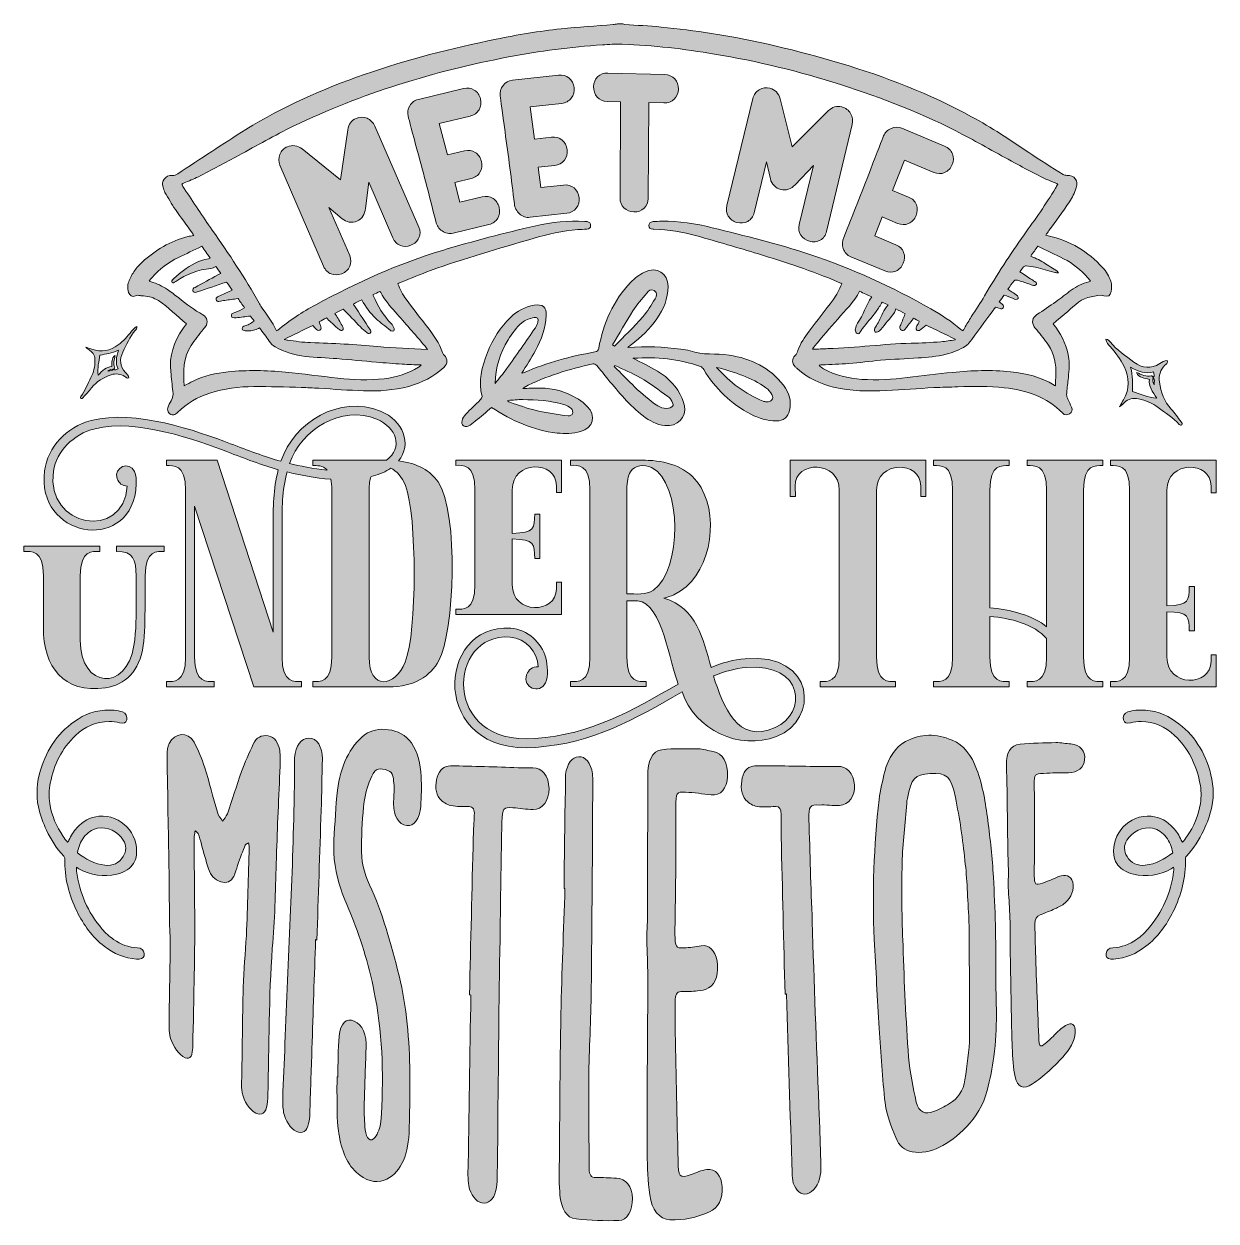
# Model space of a CAD drawing. Header units: inches. Extents: x 54 to 1026, y -1028 to -52.
import ezdxf

# ---------------------------------------------------------------- set-up
doc = ezdxf.new("R2010")
doc.units = ezdxf.units.IN
doc.header["$MEASUREMENT"] = 0
doc.layers.add('Layer 1', color=7, linetype='Continuous')

# ---------------------------------------------------------------- blocks, each defined once
blk = doc.blocks.new('block 2')
at = {"layer": 'Layer 1', "true_color": 0xffffff}
h = blk.add_hatch(color=7, dxfattribs=at)
h.dxf.hatch_style = 2
edge = h.paths.add_edge_path()
edge.add_spline(control_points=[(940.61, -270.32), (941.21, -267.52), (941.04, -264.74), (940.18, -262), (938.88, -257.84), (936.64, -254.21), (933.74, -251.04), (921.61, -237.79), (906.96, -228.79), (889.25, -225.05), (888.66, -224.93), (888.1, -224.7), (887.21, -224.41), (888.17, -223.05), (888.99, -221.87), (889.82, -220.7), (895.4, -212.92), (901.16, -205.26), (906.48, -197.31), (908.82, -193.81), (910.65, -189.85), (912.08, -185.88), (914.19, -180), (910.51, -175.45), (904.32, -175.64), (903.35, -175.66), (902.21, -175.5), (901.42, -175), (892.02, -169.05), (882.55, -163.18), (873.32, -156.96), (858.12, -146.74), (842.9, -136.58), (826.78, -127.82), (792.54, -109.21), (756.42, -95.24), (719.16, -84.11), (684.85, -73.87), (650.06, -65.6), (614.69, -59.96), (601.04, -57.78), (587.28, -56.19), (573.53, -54.74), (563.71, -53.71), (553.81, -53.37), (543.95, -52.69), (543.36, -52.65), (542.79, -52.39), (542.21, -52.23), (540.76, -52.23), (539.3, -52.23), (537.84, -52.23), (536.74, -52.4), (535.63, -52.66), (534.52, -52.75), (520.31, -53.88), (506.07, -54.68), (491.91, -56.19), (474.12, -58.08), (456.48, -61.11), (438.94, -64.65), (402.5, -71.99), (366.6, -81.3), (331.47, -93.49), (297.77, -105.19), (265.21, -119.45), (234.88, -138.35), (216.16, -150.01), (197.84, -162.3), (179.35, -174.33), (177.93, -175.25), (176.62, -175.8), (174.78, -175.7), (169.19, -175.38), (165.58, -180.69), (167.32, -185.23), (167.88, -186.69), (168.14, -188.3), (168.92, -189.62), (171.65, -194.28), (174.36, -198.96), (177.41, -203.41), (181.88, -209.93), (186.63, -216.25), (191.25, -222.67), (191.64, -223.21), (191.91, -223.84), (192.34, -224.62), (190.56, -224.98), (189.02, -225.21), (187.52, -225.6), (173.29, -229.24), (161.07, -236.53), (150.33, -246.4), (148.05, -248.5), (145.93, -250.87), (144.13, -253.39), (142.4, -255.82), (140.98, -258.53), (139.79, -261.27), (138.43, -264.39), (138.25, -267.74), (139.3, -271.04), (140.23, -273.93), (142.04, -274.95), (144.78, -273.9), (146.13, -273.38), (147.31, -273.25), (148.68, -273.67), (149.56, -273.93), (150.53, -273.95), (151.46, -273.97), (155.84, -274.08), (159.84, -275.39), (163.52, -277.74), (171.91, -283.08), (178.64, -290.4), (186.37, -296.65), (185.28, -298.18), (184.3, -299.52), (183.36, -300.88), (176.08, -311.42), (172.25, -322.92), (173.65, -335.87), (174.22, -341.14), (174.74, -346.42), (175.38, -351.69), (175.71, -354.44), (175.6, -356.95), (173.87, -359.38), (172.69, -361.03), (171.92, -363.06), (171.3, -365.03), (170.26, -368.33), (172.74, -371.27), (176.1, -370.73), (177.21, -370.54), (178.38, -369.75), (179.21, -368.92), (186.65, -361.46), (195.49, -356.41), (205.44, -353.15), (217.14, -349.33), (229.23, -347.91), (241.42, -347.81), (254.32, -347.7), (267.22, -348.21), (280.12, -348.53), (284.9, -348.64), (289.68, -348.96), (294.46, -349.24), (306.61, -349.93), (318.76, -350.86), (330.92, -351.3), (343.33, -351.75), (355.68, -350.89), (367.75, -347.64), (378.48, -344.75), (388.13, -339.87), (396.25, -332.18), (399.69, -328.92), (399.76, -325.55), (396.61, -322.1), (396.06, -321.5), (395.38, -320.87), (395.16, -320.14), (392.88, -312.36), (388.09, -306.08), (383.25, -299.8), (377.34, -292.14), (371.49, -284.43), (365.65, -276.71), (362.75, -272.88), (360.57, -268.67), (358.84, -263.98), (359.77, -263.52), (360.56, -263.07), (361.41, -262.74), (369.43, -259.57), (377.41, -256.27), (385.51, -253.3), (412.97, -243.25), (441.13, -235.41), (469.13, -227.07), (481.01, -223.52), (493.1, -220.88), (505.49, -219.92), (507.98, -219.72), (510.48, -219.71), (512.97, -219.53), (515.02, -219.37), (515.98, -218.43), (516.06, -216.72), (516.15, -214.9), (515.08, -213.68), (513.09, -213.38), (512.48, -213.28), (511.85, -213.3), (511.22, -213.26), (497.72, -212.43), (484.4, -213.9), (471.25, -216.84), (445.67, -222.56), (420.34, -229.25), (395.25, -236.82), (359.16, -247.71), (324.99, -263.17), (291.89, -281.09), (280.89, -287.04), (270.41, -293.82), (260.83, -301.91), (260.62, -302.08), (260.3, -302.12), (259.8, -302.31), (256.67, -294.91), (251.45, -288.89), (247.21, -282.25), (246.7, -281.46), (246.19, -280.67), (245.74, -279.86), (234.19, -259.22), (221.06, -239.6), (207.46, -220.27), (199.63, -209.12), (192.23, -197.67), (184.65, -186.34), (183.92, -185.24), (183.33, -184.05), (182.59, -182.74), (183.38, -182.37), (183.92, -182.11), (184.47, -181.87), (188.37, -180.17), (192.39, -178.69), (196.17, -176.73), (207.17, -171.05), (218.08, -165.22), (229, -159.39), (243.87, -151.45), (258.43, -142.91), (273.6, -135.61), (329.51, -108.71), (388.34, -90.7), (449.2, -79.13), (474.46, -74.32), (499.94, -71.09), (525.6, -69.31), (530.99, -68.93), (536.42, -68.53), (541.81, -68.73), (567.11, -69.66), (592.21, -72.62), (617.17, -76.76), (652, -82.54), (686.21, -90.91), (719.85, -101.64), (754.08, -112.57), (787.53, -125.47), (819.38, -142.24), (833.65, -149.75), (847.61, -157.83), (861.81, -165.46), (873.07, -171.52), (884.21, -177.86), (896.27, -182.28), (896.52, -182.37), (896.68, -182.7), (896.95, -183.01), (896.37, -184.01), (895.82, -185.01), (895.24, -185.98), (887.41, -199.14), (878.46, -211.56), (869.6, -224.03), (858.15, -240.15), (847.39, -256.73), (837.34, -273.77), (833.92, -279.59), (830.11, -285.18), (826.51, -290.9), (824.58, -293.98), (822.72, -297.11), (820.84, -300.23), (820.44, -300.89), (820.1, -301.6), (819.65, -302.42), (818.93, -301.9), (818.41, -301.56), (817.94, -301.17), (810.33, -294.82), (802.17, -289.24), (793.54, -284.38), (762.03, -266.6), (729.25, -251.58), (694.9, -240.15), (668.74, -231.44), (641.94, -224.95), (615.2, -218.32), (601.74, -214.99), (588.07, -212.91), (574.14, -213.05), (571.75, -213.08), (569.36, -213.18), (566.97, -213.36), (564.79, -213.52), (563.49, -214.83), (563.54, -216.62), (563.59, -218.33), (564.77, -219.36), (566.91, -219.55), (567.12, -219.57), (567.33, -219.57), (567.53, -219.58), (579.46, -219.81), (591.16, -221.76), (602.61, -224.96), (619.42, -229.67), (636.15, -234.69), (652.89, -239.7), (674.91, -246.29), (696.7, -253.59), (717.88, -262.59), (718.89, -263.02), (719.88, -263.5), (720.91, -263.98), (718.93, -268.85), (716.74, -273.19), (713.74, -277.11), (707.21, -285.61), (700.71, -294.14), (694.22, -302.66), (690.49, -307.56), (687.02, -312.62), (685.07, -318.54), (684.57, -320.04), (683.91, -321.31), (682.77, -322.49), (680, -325.37), (680.13, -328.78), (682.87, -331.64), (683.45, -332.24), (684.07, -332.79), (684.69, -333.35), (693.2, -340.93), (703.2, -345.6), (714.2, -348.23), (728.41, -351.63), (742.85, -351.83), (757.34, -351.04), (770.22, -350.34), (783.09, -349.42), (795.97, -348.71), (802.52, -348.35), (809.08, -348.29), (815.63, -348.01), (828.22, -347.47), (840.8, -347.39), (853.35, -348.82), (871.34, -350.87), (887.95, -356.04), (901, -369.49), (902.64, -371.17), (904.84, -371.26), (906.69, -370.05), (908.58, -368.8), (909.19, -367.02), (908.23, -364.61), (907.34, -362.39), (906.11, -360.32), (905.19, -358.13), (904.68, -356.93), (904.17, -355.58), (904.24, -354.33), (904.49, -350.29), (904.99, -346.26), (905.42, -342.23), (906.03, -336.53), (906.74, -330.85), (906.01, -325.11), (904.8, -315.58), (900.92, -307.17), (895.32, -299.47), (894.67, -298.56), (894.03, -297.65), (893.3, -296.61), (899.51, -291.29), (905.66, -286.17), (911.65, -280.86), (917.68, -275.51), (924.98, -273.94), (932.66, -273.32), (933.23, -273.28), (933.85, -273.58), (934.43, -273.77), (937.87, -274.9), (939.85, -273.83), (940.61, -270.32)], knot_values=[0, 0, 0, 0, 1, 1, 1, 2, 2, 2, 3, 3, 3, 4, 4, 4, 5, 5, 5, 6, 6, 6, 7, 7, 7, 8, 8, 8, 9, 9, 9, 10, 10, 10, 11, 11, 11, 12, 12, 12, 13, 13, 13, 14, 14, 14, 15, 15, 15, 16, 16, 16, 17, 17, 17, 18, 18, 18, 19, 19, 19, 20, 20, 20, 21, 21, 21, 22, 22, 22, 23, 23, 23, 24, 24, 24, 25, 25, 25, 26, 26, 26, 27, 27, 27, 28, 28, 28, 29, 29, 29, 30, 30, 30, 31, 31, 31, 32, 32, 32, 33, 33, 33, 34, 34, 34, 35, 35, 35, 36, 36, 36, 37, 37, 37, 38, 38, 38, 39, 39, 39, 40, 40, 40, 41, 41, 41, 42, 42, 42, 43, 43, 43, 44, 44, 44, 45, 45, 45, 46, 46, 46, 47, 47, 47, 48, 48, 48, 49, 49, 49, 50, 50, 50, 51, 51, 51, 52, 52, 52, 53, 53, 53, 54, 54, 54, 55, 55, 55, 56, 56, 56, 57, 57, 57, 58, 58, 58, 59, 59, 59, 60, 60, 60, 61, 61, 61, 62, 62, 62, 63, 63, 63, 64, 64, 64, 65, 65, 65, 66, 66, 66, 67, 67, 67, 68, 68, 68, 69, 69, 69, 70, 70, 70, 71, 71, 71, 72, 72, 72, 73, 73, 73, 74, 74, 74, 75, 75, 75, 76, 76, 76, 77, 77, 77, 78, 78, 78, 79, 79, 79, 80, 80, 80, 81, 81, 81, 82, 82, 82, 83, 83, 83, 84, 84, 84, 85, 85, 85, 86, 86, 86, 87, 87, 87, 88, 88, 88, 89, 89, 89, 90, 90, 90, 91, 91, 91, 92, 92, 92, 93, 93, 93, 94, 94, 94, 95, 95, 95, 96, 96, 96, 97, 97, 97, 98, 98, 98, 99, 99, 99, 100, 100, 100, 101, 101, 101, 102, 102, 102, 103, 103, 103, 104, 104, 104, 105, 105, 105, 106, 106, 106, 107, 107, 107, 108, 108, 108, 109, 109, 109, 110, 110, 110, 111, 111, 111, 112, 112, 112, 113, 113, 113, 114, 114, 114, 115, 115, 115, 116, 116, 116, 117, 117, 117, 118, 118, 118, 119, 119, 119, 120, 120, 120, 121, 121, 121, 122, 122, 122, 123, 123, 123, 124, 124, 124, 125, 125, 125, 126, 126, 126, 127, 127, 127, 128, 128, 128, 129, 129, 129, 130, 130, 130, 131, 131, 131, 132, 132, 132, 132], degree=3, periodic=1)
edge = h.paths.add_edge_path()
edge.add_spline(control_points=[(289.49, -297.99), (290.28, -298.89), (291.05, -299.72), (291.74, -300.61), (292.65, -301.78), (293.72, -302.61), (295.19, -301.75), (296.69, -300.86), (296.29, -299.48), (295.82, -298.15), (295.48, -297.19), (295.18, -296.21), (294.79, -295), (296.71, -293.96), (298.51, -292.99), (300.57, -291.89), (301.78, -293.02), (302.97, -294.14), (304.16, -295.25), (305.98, -296.96), (307.78, -298.69), (309.64, -300.35), (310.26, -300.9), (311, -301.31), (311.73, -301.71), (312.63, -302.21), (313.68, -302.31), (314.17, -301.31), (314.46, -300.71), (314.37, -299.67), (314.03, -299.07), (312.34, -296.09), (310.51, -293.19), (308.72, -290.27), (308.4, -289.73), (308.07, -289.2), (307.57, -288.39), (309.71, -286.79), (312.13, -285.75), (314.38, -284.68), (319.08, -289.61), (323.64, -294.45), (328.29, -299.2), (329.88, -300.83), (331.69, -302.26), (333.44, -303.73), (334.24, -304.4), (335.21, -305.11), (336.21, -304.16), (337.24, -303.18), (336.78, -302.16), (336.08, -301.1), (331.85, -294.8), (327.66, -288.46), (323.47, -282.14), (323.19, -281.72), (322.96, -281.26), (322.56, -280.54), (324.87, -279.37), (327.05, -278.27), (329.38, -277.1), (332.46, -282.93), (336.33, -287.96), (340.92, -292.32), (344.61, -295.81), (348.77, -298.79), (352.73, -302), (352.97, -302.2), (353.24, -302.48), (353.51, -302.5), (354.17, -302.55), (355.08, -302.71), (355.44, -302.36), (355.83, -301.98), (355.98, -300.95), (355.74, -300.43), (355.1, -299.02), (354.41, -297.52), (353.35, -296.43), (346.95, -289.84), (342.57, -281.98), (338.83, -273.7), (338.75, -273.52), (338.73, -273.3), (338.63, -272.86), (340.42, -272), (342.26, -271.13), (344.1, -270.25), (344.43, -270.61), (344.7, -270.8), (344.83, -271.05), (347.89, -277.06), (352.32, -282.01), (356.75, -287.01), (364.74, -296.05), (372.62, -305.19), (380.54, -314.3), (381.27, -315.15), (381.91, -316.08), (383.13, -317.67), (369.09, -316.85), (355.77, -316.43), (342.53, -315.2), (324.28, -313.51), (306.01, -312.6), (287.71, -312.01), (281.39, -311.81), (275.09, -310.77), (268.79, -310.08), (268, -309.99), (267.23, -309.66), (266.04, -309.33), (274.05, -305.46), (281.68, -301.76), (289.49, -297.99)], knot_values=[0, 0, 0, 0, 1, 1, 1, 2, 2, 2, 3, 3, 3, 4, 4, 4, 5, 5, 5, 6, 6, 6, 7, 7, 7, 8, 8, 8, 9, 9, 9, 10, 10, 10, 11, 11, 11, 12, 12, 12, 13, 13, 13, 14, 14, 14, 15, 15, 15, 16, 16, 16, 17, 17, 17, 18, 18, 18, 19, 19, 19, 20, 20, 20, 21, 21, 21, 22, 22, 22, 23, 23, 23, 24, 24, 24, 25, 25, 25, 26, 26, 26, 27, 27, 27, 28, 28, 28, 29, 29, 29, 30, 30, 30, 31, 31, 31, 32, 32, 32, 33, 33, 33, 34, 34, 34, 35, 35, 35, 36, 36, 36, 37, 37, 37, 38, 38, 38, 38], degree=3, periodic=1)
edge = h.paths.add_edge_path()
edge.add_spline(control_points=[(205.76, -243.07), (205.13, -243.31), (204.77, -243.53), (204.39, -243.59), (196.68, -244.88), (190.09, -248.56), (183.98, -253.2), (181.17, -255.34), (178.51, -257.68), (175.8, -259.96), (175.26, -260.42), (174.72, -260.96), (174.42, -261.58), (174.25, -261.92), (174.49, -262.59), (174.76, -262.95), (174.93, -263.19), (175.55, -263.3), (175.86, -263.18), (176.52, -262.92), (177.13, -262.48), (177.73, -262.09), (186.48, -256.35), (195.89, -252.46), (206.41, -251.49), (207.67, -251.38), (208.86, -250.59), (210.53, -249.94), (211.7, -251.65), (212.99, -253.53), (214.37, -255.55), (213.49, -256.02), (212.77, -256.4), (212.05, -256.79), (205.85, -260.18), (199.64, -263.57), (193.44, -266.97), (192.9, -267.26), (192.17, -267.56), (191.96, -268.04), (191.67, -268.71), (191.5, -269.73), (191.82, -270.28), (192.13, -270.8), (193.11, -271.04), (193.84, -271.16), (194.28, -271.23), (194.8, -270.82), (195.29, -270.66), (203.17, -268.02), (211.05, -265.38), (219.23, -262.65), (220.74, -264.83), (222.19, -266.93), (223.84, -269.31), (220.46, -270.82), (217.35, -272.2), (214.25, -273.59), (213.39, -273.98), (212.53, -274.35), (211.7, -274.78), (210.76, -275.28), (210.36, -276.08), (210.7, -277.13), (211.04, -278.18), (211.84, -278.58), (212.89, -278.42), (214.53, -278.16), (216.16, -277.81), (217.8, -277.57), (221.19, -277.07), (224.58, -276.62), (228.49, -276.07), (230.08, -278.3), (231.92, -280.89), (233.89, -283.67), (231.35, -285.41), (228.64, -286.36), (225.94, -287.32), (223.46, -288.19), (222.81, -288.85), (223.1, -290.3), (223.38, -291.71), (224.25, -292.03), (226.95, -291.72), (230.76, -291.28), (234.57, -290.84), (238.69, -290.37), (239.53, -291.48), (240.52, -292.79), (241.76, -294.43), (240.25, -295.35), (238.92, -296.27), (237.49, -297.01), (236.39, -297.59), (235.19, -297.97), (234.02, -298.38), (232.89, -298.77), (231.76, -299.18), (231.95, -300.67), (232.12, -302.01), (233.28, -302.07), (234.31, -302.27), (237.37, -302.87), (240.31, -302.31), (243.18, -301.27), (244.05, -300.95), (244.88, -300.52), (245.95, -300.03), (248.67, -303.62), (251.49, -307.09), (254.01, -310.76), (255.34, -312.71), (256.8, -314.28), (258.85, -315.46), (266.47, -319.83), (274.71, -322.32), (283.36, -323.21), (291.95, -324.09), (300.59, -324.36), (309.19, -325.06), (319.97, -325.94), (330.74, -327.01), (341.51, -327.94), (348.45, -328.54), (355.4, -329.1), (362.35, -329.55), (367.29, -329.87), (372.24, -329.98), (377.94, -330.21), (376.83, -331.14), (376.37, -331.63), (375.81, -331.98), (367.19, -337.41), (357.65, -340.15), (347.64, -341.39), (335.06, -342.93), (322.5, -342.36), (309.96, -340.96), (295.69, -339.36), (281.46, -337.43), (267.18, -336.09), (251.62, -334.62), (236.01, -334.16), (220.43, -335.86), (210.57, -336.94), (200.9, -338.95), (191.89, -343.31), (189.48, -344.47), (187.18, -345.86), (184.6, -347.27), (183.74, -335.62), (183.64, -324.33), (190.18, -314.27), (193.12, -309.76), (196.66, -305.63), (199.94, -301.34), (200.57, -300.52), (201.39, -299.83), (201.97, -298.97), (204.3, -295.53), (203.46, -291.24), (199.85, -289.3), (192.74, -285.48), (186.49, -280.47), (180.16, -275.57), (177.12, -273.21), (174.04, -270.89), (170.87, -268.71), (166.82, -265.92), (162.46, -263.73), (157.64, -262.56), (157.16, -262.44), (156.72, -262.17), (156, -261.85), (156.82, -260.81), (157.49, -259.9), (158.23, -259.06), (164.37, -252.11), (171.5, -246.49), (179.94, -242.55), (186.15, -239.64), (192.31, -236.62), (198.94, -233.44), (201.11, -236.36), (203.39, -239.64), (205.76, -243.07)], knot_values=[0, 0, 0, 0, 1, 1, 1, 2, 2, 2, 3, 3, 3, 4, 4, 4, 5, 5, 5, 6, 6, 6, 7, 7, 7, 8, 8, 8, 9, 9, 9, 10, 10, 10, 11, 11, 11, 12, 12, 12, 13, 13, 13, 14, 14, 14, 15, 15, 15, 16, 16, 16, 17, 17, 17, 18, 18, 18, 19, 19, 19, 20, 20, 20, 21, 21, 21, 22, 22, 22, 23, 23, 23, 24, 24, 24, 25, 25, 25, 26, 26, 26, 27, 27, 27, 28, 28, 28, 29, 29, 29, 30, 30, 30, 31, 31, 31, 32, 32, 32, 33, 33, 33, 34, 34, 34, 35, 35, 35, 36, 36, 36, 37, 37, 37, 38, 38, 38, 39, 39, 39, 40, 40, 40, 41, 41, 41, 42, 42, 42, 43, 43, 43, 44, 44, 44, 45, 45, 45, 46, 46, 46, 47, 47, 47, 48, 48, 48, 49, 49, 49, 50, 50, 50, 51, 51, 51, 52, 52, 52, 53, 53, 53, 54, 54, 54, 55, 55, 55, 56, 56, 56, 57, 57, 57, 58, 58, 58, 59, 59, 59, 60, 60, 60, 61, 61, 61, 62, 62, 62, 62], degree=3, periodic=1)
edge = h.paths.add_edge_path()
edge.add_spline(control_points=[(698.68, -314.87), (704.94, -307.5), (711.12, -300.04), (717.53, -292.8), (723.86, -285.65), (730.92, -279.11), (735.31, -270.1), (738.81, -271.74), (741.91, -273.2), (745.25, -274.77), (740.18, -281.38), (738.68, -289.68), (733.73, -296.19), (732.77, -297.46), (732.25, -299.18), (731.94, -300.78), (731.75, -301.78), (732.11, -303.08), (732.66, -303.97), (733.5, -305.31), (735.04, -305.03), (735.83, -303.61), (736.38, -302.62), (736.87, -301.58), (737.57, -300.7), (741.33, -296), (745.23, -291.4), (748.9, -286.63), (750.73, -284.27), (752.18, -281.62), (753.91, -278.93), (755.31, -279.62), (756.86, -280.38), (758.71, -281.3), (754.93, -285.32), (753.22, -290.12), (751.07, -294.7), (750.32, -296.29), (749.36, -297.79), (748.49, -299.32), (748.18, -299.86), (747.56, -300.36), (747.53, -300.9), (747.49, -301.73), (747.59, -302.78), (748.08, -303.37), (748.38, -303.74), (749.63, -303.64), (750.25, -303.33), (751.15, -302.88), (751.99, -302.15), (752.64, -301.36), (756.4, -296.79), (760.14, -292.19), (763.79, -287.53), (764.38, -286.76), (764.49, -285.62), (764.91, -284.41), (767.49, -285.75), (770.04, -287.08), (772.59, -288.4), (771.33, -291.53), (770.13, -294.49), (768.95, -297.44), (768.71, -298.02), (768.44, -298.59), (768.31, -299.19), (768.06, -300.33), (768.44, -301.3), (769.45, -301.87), (770.49, -302.45), (771.46, -302.19), (772.21, -301.25), (773.97, -299.06), (775.71, -296.86), (777.45, -294.65), (778.09, -293.85), (778.69, -293.03), (779.4, -292.09), (780.96, -292.91), (782.4, -293.66), (784.08, -294.55), (783.37, -295.99), (782.79, -297.18), (782.19, -298.35), (781.96, -298.81), (781.46, -299.26), (781.48, -299.69), (781.51, -300.46), (781.63, -301.47), (782.13, -301.89), (782.59, -302.29), (783.83, -302.4), (784.32, -302.05), (786.08, -300.81), (787.67, -299.32), (789.62, -297.69), (797.3, -301.41), (805.28, -305.29), (813.26, -309.16), (813.27, -309.34), (813.28, -309.52), (813.3, -309.7), (809.44, -310.26), (805.6, -311.07), (801.72, -311.34), (793.63, -311.91), (785.52, -312.45), (777.42, -312.52), (766.16, -312.63), (755, -313.78), (743.81, -314.67), (732.41, -315.58), (720.98, -316.22), (709.57, -316.92), (705.53, -317.16), (701.47, -317.23), (696.88, -317.39), (697.58, -316.4), (698.07, -315.59), (698.68, -314.87)], knot_values=[0, 0, 0, 0, 1, 1, 1, 2, 2, 2, 3, 3, 3, 4, 4, 4, 5, 5, 5, 6, 6, 6, 7, 7, 7, 8, 8, 8, 9, 9, 9, 10, 10, 10, 11, 11, 11, 12, 12, 12, 13, 13, 13, 14, 14, 14, 15, 15, 15, 16, 16, 16, 17, 17, 17, 18, 18, 18, 19, 19, 19, 20, 20, 20, 21, 21, 21, 22, 22, 22, 23, 23, 23, 24, 24, 24, 25, 25, 25, 26, 26, 26, 27, 27, 27, 28, 28, 28, 29, 29, 29, 30, 30, 30, 31, 31, 31, 32, 32, 32, 33, 33, 33, 34, 34, 34, 35, 35, 35, 36, 36, 36, 37, 37, 37, 38, 38, 38, 39, 39, 39, 40, 40, 40, 40], degree=3, periodic=1)
edge = h.paths.add_edge_path()
edge.add_spline(control_points=[(922.3, -262.5), (917.05, -263.73), (912.34, -266.15), (908, -269.25), (903.77, -272.27), (899.78, -275.62), (895.54, -278.63), (890.46, -282.23), (885.29, -285.72), (880.04, -289.08), (876.31, -291.47), (875.28, -295.6), (877.88, -299.23), (878.48, -300.07), (879.3, -300.75), (879.93, -301.57), (883.1, -305.69), (886.52, -309.64), (889.31, -314), (894.05, -321.39), (895.87, -329.65), (895.44, -338.42), (895.3, -341.27), (895.23, -344.14), (895.12, -347.15), (894.52, -346.96), (894.21, -346.92), (893.97, -346.77), (883.19, -339.79), (871.05, -337.14), (858.55, -335.81), (842.76, -334.13), (826.95, -334.67), (811.19, -336.23), (798.88, -337.45), (786.62, -339.12), (774.33, -340.53), (762.02, -341.94), (749.67, -342.85), (737.28, -341.93), (726.29, -341.11), (715.68, -338.78), (705.98, -333.25), (704.74, -332.54), (703.54, -331.75), (702.43, -330.43), (703.29, -330.31), (704.15, -330.14), (705.01, -330.1), (712.17, -329.75), (719.36, -329.63), (726.51, -329.05), (735.21, -328.35), (743.87, -327.08), (752.57, -326.38), (762.72, -325.56), (772.91, -325.09), (783.08, -324.48), (790.77, -324.02), (798.43, -323.36), (805.92, -321.42), (811.6, -319.96), (817, -317.85), (821.97, -314.71), (822.83, -314.16), (823.72, -313.53), (824.32, -312.72), (830.98, -303.81), (837.57, -294.85), (844.18, -285.91), (844.85, -285), (845.51, -284.09), (846.29, -283.01), (847.59, -283.47), (848.76, -283.87), (849.91, -284.3), (850.9, -284.67), (851.78, -284.57), (852.37, -283.63), (853.01, -282.61), (852.82, -281.65), (851.89, -280.85), (851.11, -280.18), (850.33, -279.51), (849.34, -278.67), (850.63, -276.85), (851.86, -275.11), (853.19, -273.23), (855.8, -274.19), (858.23, -275.07), (860.65, -275.97), (861.33, -276.22), (862, -276.74), (862.67, -276.74), (863.38, -276.74), (864.44, -276.46), (864.72, -275.96), (864.98, -275.47), (864.69, -274.27), (864.23, -273.86), (862.9, -272.71), (861.37, -271.79), (859.9, -270.81), (858.87, -270.11), (857.8, -269.47), (856.35, -268.55), (858.02, -266.14), (859.54, -263.71), (861.35, -261.52), (861.81, -260.96), (863.29, -260.84), (864.14, -261.08), (867.24, -261.95), (870.27, -263.04), (873.31, -264.09), (874.59, -264.53), (875.79, -265.23), (877.09, -265.53), (877.74, -265.68), (878.8, -265.42), (879.21, -264.94), (879.88, -264.18), (879.68, -263.16), (878.75, -262.52), (877.81, -261.87), (876.84, -261.27), (875.88, -260.65), (872.74, -258.62), (869.61, -256.6), (866.13, -254.35), (867.05, -253.01), (867.92, -251.5), (869.03, -250.21), (869.48, -249.7), (870.5, -249.38), (871.22, -249.44), (873.8, -249.67), (876.41, -249.88), (878.92, -250.5), (884.16, -251.79), (889.34, -253.34), (894.55, -254.78), (895.5, -255.04), (896.47, -255.26), (897.57, -255.2), (896.6, -252.98), (894.29, -252.62), (892.66, -251.4), (890.82, -250.04), (888.86, -248.85), (886.92, -247.64), (885.06, -246.49), (883.2, -245.34), (881.26, -244.35), (879.32, -243.37), (877.28, -242.6), (874.92, -241.58), (877.02, -238.62), (878.94, -235.94), (880.72, -233.43), (887.93, -236.9), (894.88, -240.17), (901.77, -243.57), (909.44, -247.36), (915.87, -252.75), (921.5, -259.13), (922.23, -259.96), (922.89, -260.86), (923.68, -261.86), (923.04, -262.16), (922.69, -262.41), (922.3, -262.5)], knot_values=[0, 0, 0, 0, 1, 1, 1, 2, 2, 2, 3, 3, 3, 4, 4, 4, 5, 5, 5, 6, 6, 6, 7, 7, 7, 8, 8, 8, 9, 9, 9, 10, 10, 10, 11, 11, 11, 12, 12, 12, 13, 13, 13, 14, 14, 14, 15, 15, 15, 16, 16, 16, 17, 17, 17, 18, 18, 18, 19, 19, 19, 20, 20, 20, 21, 21, 21, 22, 22, 22, 23, 23, 23, 24, 24, 24, 25, 25, 25, 26, 26, 26, 27, 27, 27, 28, 28, 28, 29, 29, 29, 30, 30, 30, 31, 31, 31, 32, 32, 32, 33, 33, 33, 34, 34, 34, 35, 35, 35, 36, 36, 36, 37, 37, 37, 38, 38, 38, 39, 39, 39, 40, 40, 40, 41, 41, 41, 42, 42, 42, 43, 43, 43, 44, 44, 44, 45, 45, 45, 46, 46, 46, 47, 47, 47, 48, 48, 48, 49, 49, 49, 50, 50, 50, 51, 51, 51, 52, 52, 52, 53, 53, 53, 54, 54, 54, 55, 55, 55, 56, 56, 56, 57, 57, 57, 57], degree=3, periodic=1)
h = blk.add_hatch(color=7, dxfattribs=at)
h.dxf.hatch_style = 2
edge = h.paths.add_edge_path()
edge.add_spline(control_points=[(500.26, -112.73), (502.12, -110.29), (502.87, -107.42), (502.51, -104.14), (502.15, -100.87), (500.79, -98.27), (498.45, -96.34), (496.1, -94.41), (493.24, -93.64), (489.86, -94.01), (489.86, -94.01), (452.23, -98.17), (452.23, -98.17), (449.11, -98.51), (446.59, -99.94), (444.65, -102.44), (442.71, -104.95), (441.91, -107.74), (442.26, -110.81), (442.7, -114.39), (444.03, -124.2), (446.22, -140.23), (449.01, -159.73), (451.56, -179.27), (453.89, -198.87), (454.24, -202.1), (455.62, -204.83), (458.03, -207.07), (460.44, -209.3), (463.33, -210.23), (466.72, -209.86), (466.72, -209.86), (496.53, -206.56), (496.53, -206.56), (499.91, -206.19), (502.52, -204.8), (504.36, -202.38), (506.2, -199.96), (506.94, -197.12), (506.58, -193.84), (506.21, -190.51), (504.87, -187.87), (502.54, -185.91), (500.22, -183.96), (497.37, -183.16), (493.99, -183.54), (493.99, -183.54), (475.41, -185.59), (475.41, -185.59), (475.41, -185.59), (473.19, -169.09), (473.19, -169.09), (473.19, -169.09), (486.77, -167.59), (486.77, -167.59), (490.15, -167.21), (492.78, -165.82), (494.64, -163.4), (496.51, -160.98), (497.26, -158.11), (496.89, -154.78), (496.52, -151.45), (495.16, -148.82), (492.82, -146.89), (490.47, -144.97), (487.61, -144.19), (484.23, -144.56), (484.23, -144.56), (470.18, -146.12), (470.18, -146.12), (470.18, -146.12), (466.71, -119.8), (466.71, -119.8), (466.71, -119.8), (492.39, -116.96), (492.39, -116.96), (495.77, -116.58), (498.4, -115.17), (500.26, -112.73)], knot_values=[0, 0, 0, 0, 1, 1, 1, 2, 2, 2, 3, 3, 3, 4, 4, 4, 5, 5, 5, 6, 6, 6, 7, 7, 7, 8, 8, 8, 9, 9, 9, 10, 10, 10, 11, 11, 11, 12, 12, 12, 13, 13, 13, 14, 14, 14, 15, 15, 15, 16, 16, 16, 17, 17, 17, 18, 18, 18, 19, 19, 19, 20, 20, 20, 21, 21, 21, 22, 22, 22, 23, 23, 23, 24, 24, 24, 25, 25, 25, 26, 26, 26, 26], degree=3, periodic=1)
h = blk.add_hatch(color=7, dxfattribs=at)
h.dxf.hatch_style = 2
edge = h.paths.add_edge_path()
edge.add_spline(control_points=[(543.24, -202.21), (545.33, -204.28), (548, -205.36), (551.24, -205.44), (554.59, -205.53), (557.38, -204.56), (559.61, -202.52), (561.83, -200.48), (562.99, -197.79), (563.08, -194.44), (563.08, -194.44), (563.49, -116.29), (563.49, -116.29), (563.49, -116.29), (575.81, -116.62), (575.81, -116.62), (579.21, -116.71), (582, -115.68), (584.18, -113.54), (586.36, -111.4), (587.49, -108.68), (587.58, -105.38), (587.67, -102.03), (586.68, -99.23), (584.62, -96.98), (582.56, -94.72), (579.83, -93.55), (576.43, -93.46), (576.43, -93.46), (530.11, -92.24), (530.11, -92.24), (526.76, -92.15), (524, -93.14), (521.82, -95.2), (519.65, -97.27), (518.52, -99.97), (518.43, -103.32), (518.34, -106.67), (519.3, -109.5), (521.31, -111.8), (523.31, -114.11), (526.05, -115.31), (529.5, -115.4), (529.5, -115.4), (540.49, -115.69), (540.49, -115.69), (540.49, -115.69), (540, -193.99), (540, -193.99), (540.06, -197.4), (541.14, -200.14), (543.24, -202.21)], knot_values=[0, 0, 0, 0, 1, 1, 1, 2, 2, 2, 3, 3, 3, 4, 4, 4, 5, 5, 5, 6, 6, 6, 7, 7, 7, 8, 8, 8, 9, 9, 9, 10, 10, 10, 11, 11, 11, 12, 12, 12, 13, 13, 13, 14, 14, 14, 15, 15, 15, 16, 16, 16, 17, 17, 17, 17], degree=3, periodic=1)
h = blk.add_hatch(color=7, dxfattribs=at)
h.dxf.hatch_style = 2
edge = h.paths.add_edge_path()
edge.add_spline(control_points=[(394.96, -221), (397.63, -222.91), (400.62, -223.48), (403.93, -222.68), (403.93, -222.68), (433.09, -215.67), (433.09, -215.67), (436.4, -214.88), (438.82, -213.16), (440.34, -210.54), (441.86, -207.91), (442.24, -204.99), (441.47, -201.79), (440.68, -198.53), (439.02, -196.08), (436.47, -194.43), (433.92, -192.78), (430.99, -192.35), (427.68, -193.15), (427.68, -193.15), (409.51, -197.51), (409.51, -197.51), (409.51, -197.51), (405.24, -181.42), (405.24, -181.42), (405.24, -181.42), (418.52, -178.23), (418.52, -178.23), (421.83, -177.43), (424.26, -175.72), (425.81, -173.08), (427.36, -170.45), (427.74, -167.51), (426.95, -164.25), (426.17, -160.99), (424.49, -158.55), (421.93, -156.94), (419.36, -155.32), (416.42, -154.91), (413.11, -155.7), (413.11, -155.7), (399.37, -159), (399.37, -159), (399.37, -159), (392.63, -133.33), (392.63, -133.33), (392.63, -133.33), (417.75, -127.29), (417.75, -127.29), (421.06, -126.5), (423.48, -124.77), (425.03, -122.11), (426.57, -119.45), (426.95, -116.52), (426.18, -113.31), (425.41, -110.11), (423.74, -107.69), (421.17, -106.08), (418.6, -104.46), (415.66, -104.05), (412.35, -104.84), (412.35, -104.84), (375.55, -113.69), (375.55, -113.69), (372.5, -114.42), (370.17, -116.15), (368.56, -118.88), (366.96, -121.61), (366.52, -124.47), (367.24, -127.48), (368.13, -130.98), (370.67, -140.54), (374.86, -156.17), (380.07, -175.16), (385.06, -194.24), (389.82, -213.39), (390.58, -216.55), (392.29, -219.08), (394.96, -221)], knot_values=[0, 0, 0, 0, 1, 1, 1, 2, 2, 2, 3, 3, 3, 4, 4, 4, 5, 5, 5, 6, 6, 6, 7, 7, 7, 8, 8, 8, 9, 9, 9, 10, 10, 10, 11, 11, 11, 12, 12, 12, 13, 13, 13, 14, 14, 14, 15, 15, 15, 16, 16, 16, 17, 17, 17, 18, 18, 18, 19, 19, 19, 20, 20, 20, 21, 21, 21, 22, 22, 22, 23, 23, 23, 24, 24, 24, 25, 25, 25, 26, 26, 26, 26], degree=3, periodic=1)
h = blk.add_hatch(color=7, dxfattribs=at)
h.dxf.hatch_style = 2
edge = h.paths.add_edge_path()
edge.add_spline(control_points=[(720.89, -119.9), (716.78, -118.84), (713.1, -119.91), (709.83, -123.12), (709.83, -123.12), (680.53, -152.27), (680.53, -152.27), (680.53, -152.27), (670.74, -113.39), (670.74, -113.39), (669.31, -108.69), (666.47, -105.79), (662.21, -104.68), (659.12, -103.88), (656.22, -104.31), (653.52, -105.96), (650.82, -107.61), (649.08, -109.96), (648.29, -113), (648.29, -113), (627.18, -200.33), (627.18, -200.33), (626.43, -203.65), (626.81, -206.53), (628.34, -208.98), (629.87, -211.44), (632.22, -213.13), (635.38, -214.06), (638.62, -214.9), (641.57, -214.59), (644.22, -213.14), (646.87, -211.7), (648.61, -209.35), (649.45, -206.11), (649.45, -206.11), (659.49, -164.58), (659.49, -164.58), (659.49, -164.58), (662.63, -178.45), (662.63, -178.45), (663.09, -180.63), (664.08, -182.49), (665.6, -184.05), (667.11, -185.61), (668.93, -186.66), (671.06, -187.21), (673.24, -187.78), (675.35, -187.67), (677.39, -186.9), (679.43, -186.14), (681.23, -184.93), (682.79, -183.28), (682.79, -183.28), (697.81, -167.62), (697.81, -167.62), (697.81, -167.62), (686.24, -215.65), (686.24, -215.65), (685.49, -218.97), (685.88, -221.88), (687.42, -224.39), (688.96, -226.9), (691.3, -228.56), (694.44, -229.37), (697.68, -230.22), (700.63, -229.91), (703.28, -228.46), (705.93, -227.01), (707.67, -224.67), (708.51, -221.42), (708.51, -221.42), (729.28, -134.17), (729.28, -134.17), (729.97, -130.89), (729.55, -127.9), (728.03, -125.2), (726.51, -122.51), (724.13, -120.75), (720.89, -119.9)], knot_values=[0, 0, 0, 0, 1, 1, 1, 2, 2, 2, 3, 3, 3, 4, 4, 4, 5, 5, 5, 6, 6, 6, 7, 7, 7, 8, 8, 8, 9, 9, 9, 10, 10, 10, 11, 11, 11, 12, 12, 12, 13, 13, 13, 14, 14, 14, 15, 15, 15, 16, 16, 16, 17, 17, 17, 18, 18, 18, 19, 19, 19, 20, 20, 20, 21, 21, 21, 22, 22, 22, 23, 23, 23, 24, 24, 24, 25, 25, 25, 26, 26, 26, 26], degree=3, periodic=1)
h = blk.add_hatch(color=7, dxfattribs=at)
h.dxf.hatch_style = 2
edge = h.paths.add_edge_path()
edge.add_spline(control_points=[(319.19, -213.7), (321.34, -214.03), (323.43, -213.78), (325.46, -212.94), (327.54, -212.08), (329.16, -210.73), (330.33, -208.89), (331.5, -207.05), (332.21, -205), (332.47, -202.74), (332.47, -202.74), (335.06, -181.21), (335.06, -181.21), (335.06, -181.21), (354.68, -226.54), (354.68, -226.54), (356.08, -229.65), (358.14, -231.74), (360.88, -232.82), (363.62, -233.9), (366.49, -233.82), (369.49, -232.58), (372.59, -231.31), (374.76, -229.29), (376, -226.54), (377.25, -223.79), (377.23, -220.87), (375.95, -217.77), (375.95, -217.77), (340.1, -135.56), (340.1, -135.56), (338.68, -132.52), (336.55, -130.38), (333.72, -129.14), (330.88, -127.9), (327.92, -127.92), (324.82, -129.2), (320.9, -130.82), (318.6, -133.89), (317.92, -138.42), (317.92, -138.42), (312.03, -179.32), (312.03, -179.32), (312.03, -179.32), (280.83, -154.13), (280.83, -154.13), (276.86, -151.24), (272.84, -150.63), (268.78, -152.31), (265.83, -153.52), (263.77, -155.6), (262.6, -158.55), (261.44, -161.49), (261.46, -164.41), (262.65, -167.32), (262.65, -167.32), (298.27, -249.8), (298.27, -249.8), (299.67, -252.91), (301.71, -254.98), (304.41, -256.02), (307.1, -257.06), (309.99, -257), (313.08, -255.84), (316.18, -254.56), (318.35, -252.55), (319.59, -249.8), (320.84, -247.05), (320.82, -244.13), (319.55, -241.03), (319.55, -241.03), (302.61, -201.81), (302.61, -201.81), (302.61, -201.81), (313.45, -211.01), (313.45, -211.01), (315.13, -212.47), (317.04, -213.37), (319.19, -213.7)], knot_values=[0, 0, 0, 0, 1, 1, 1, 2, 2, 2, 3, 3, 3, 4, 4, 4, 5, 5, 5, 6, 6, 6, 7, 7, 7, 8, 8, 8, 9, 9, 9, 10, 10, 10, 11, 11, 11, 12, 12, 12, 13, 13, 13, 14, 14, 14, 15, 15, 15, 16, 16, 16, 17, 17, 17, 18, 18, 18, 19, 19, 19, 20, 20, 20, 21, 21, 21, 22, 22, 22, 23, 23, 23, 24, 24, 24, 25, 25, 25, 26, 26, 26, 26], degree=3, periodic=1)
h = blk.add_hatch(color=7, dxfattribs=at)
h.dxf.hatch_style = 2
edge = h.paths.add_edge_path()
edge.add_spline(control_points=[(795.81, -173.21), (798.95, -174.52), (801.93, -174.56), (804.74, -173.33), (807.56, -172.09), (809.6, -169.95), (810.87, -166.91), (812.14, -163.86), (812.22, -160.93), (811.1, -158.11), (809.98, -155.29), (807.85, -153.22), (804.71, -151.91), (804.71, -151.91), (769.79, -137.32), (769.79, -137.32), (766.89, -136.11), (763.99, -136.13), (761.08, -137.38), (758.18, -138.64), (756.13, -140.69), (754.94, -143.54), (753.59, -146.89), (750, -156.11), (744.15, -171.2), (737.14, -189.6), (729.9, -207.94), (722.44, -226.21), (721.19, -229.21), (721.07, -232.27), (722.1, -235.39), (723.12, -238.51), (725.2, -240.73), (728.34, -242.04), (728.34, -242.04), (756.02, -253.6), (756.02, -253.6), (759.16, -254.91), (762.12, -254.96), (764.9, -253.74), (767.67, -252.52), (769.7, -250.38), (770.97, -247.34), (772.26, -244.25), (772.37, -241.28), (771.28, -238.45), (770.2, -235.61), (768.09, -233.54), (764.95, -232.23), (764.95, -232.23), (747.7, -225.02), (747.7, -225.02), (747.7, -225.02), (753.76, -209.51), (753.76, -209.51), (753.76, -209.51), (766.36, -214.78), (766.36, -214.78), (769.5, -216.09), (772.48, -216.14), (775.28, -214.93), (778.08, -213.72), (780.13, -211.57), (781.42, -208.47), (782.71, -205.38), (782.8, -202.43), (781.68, -199.6), (780.56, -196.78), (778.43, -194.71), (775.29, -193.4), (775.29, -193.4), (762.25, -187.96), (762.25, -187.96), (762.25, -187.96), (771.98, -163.25), (771.98, -163.25), (771.98, -163.25), (795.81, -173.21), (795.81, -173.21)], knot_values=[0, 0, 0, 0, 1, 1, 1, 2, 2, 2, 3, 3, 3, 4, 4, 4, 5, 5, 5, 6, 6, 6, 7, 7, 7, 8, 8, 8, 9, 9, 9, 10, 10, 10, 11, 11, 11, 12, 12, 12, 13, 13, 13, 14, 14, 14, 15, 15, 15, 16, 16, 16, 17, 17, 17, 18, 18, 18, 19, 19, 19, 20, 20, 20, 21, 21, 21, 22, 22, 22, 23, 23, 23, 24, 24, 24, 25, 25, 25, 26, 26, 26, 26], degree=3, periodic=1)
h = blk.add_hatch(color=7, dxfattribs=at)
h.dxf.hatch_style = 2
edge = h.paths.add_edge_path()
edge.add_spline(control_points=[(414.21, -370.38), (412.83, -371.82), (411.68, -373.74), (411.17, -375.62), (410.22, -379.13), (412.75, -381.33), (416.22, -379.98), (418.32, -379.16), (420.15, -377.57), (421.92, -376.13), (426.47, -372.41), (430.91, -368.59), (435.23, -364.95), (451.96, -375.61), (469.25, -383.5), (488.7, -385.71), (494.98, -386.42), (501.81, -386.2), (507.86, -384.58), (518.14, -381.82), (520.92, -371.14), (513.36, -363.95), (508.95, -359.75), (503.42, -356.25), (497.77, -353.72), (488.12, -349.39), (477.59, -348.58), (466.99, -349.18), (465.12, -349.28), (463.25, -349.38), (460.65, -349.51), (461.57, -348.74), (461.72, -348.56), (461.91, -348.46), (479.53, -339.2), (498.56, -333.75), (517.93, -329.22), (518.81, -329.01), (520.34, -329.8), (521.01, -330.58), (524.16, -334.25), (527.05, -338.12), (530.16, -341.84), (539.02, -352.44), (547.73, -363.22), (558.9, -371.76), (564.11, -375.74), (569.85, -378.89), (576.64, -379.63), (586.72, -380.72), (594.27, -373.04), (592.52, -363.45), (592.16, -361.47), (591.46, -359.5), (590.65, -357.63), (586.49, -348.13), (579.65, -340.68), (570.69, -335.25), (564.19, -331.32), (557.2, -328.13), (550.79, -324.8), (550.45, -324.91), (550.75, -324.75), (551.06, -324.73), (569.71, -323.5), (587.98, -325.28), (605.64, -331.43), (606.7, -331.8), (607.68, -332.89), (608.27, -333.88), (617.62, -349.48), (630.3, -361.81), (646.81, -370.38), (653.23, -373.71), (660.06, -375.75), (667.38, -375.82), (673.54, -375.88), (676.86, -372.89), (678.23, -367.26), (680.09, -359.57), (677.98, -352.89), (673.32, -346.76), (662.29, -332.27), (646.86, -325.01), (628.9, -322.17), (618.39, -320.51), (607.46, -322.4), (597.12, -318.77), (594.73, -317.93), (592.07, -317.73), (589.51, -317.37), (575.48, -315.41), (561.38, -314.93), (546.32, -315.97), (547.74, -314.84), (548.43, -314.26), (549.15, -313.72), (557.22, -307.69), (564.22, -300.69), (570, -292.57), (575.64, -284.63), (579.19, -276), (579.19, -266.24), (579.2, -255.4), (570, -249.63), (559.93, -254.56), (555.83, -256.57), (551.97, -259.53), (548.83, -262.8), (534.27, -278.01), (526.34, -296.36), (522.68, -316.53), (522.3, -318.62), (521.64, -319.28), (519.53, -319.64), (499.66, -323.09), (480.34, -328.34), (461.89, -336.37), (461.3, -336.63), (460.64, -336.75), (459.95, -336.95), (463.71, -330.67), (467.52, -324.68), (470.97, -318.49), (475.96, -309.51), (479.52, -300.05), (479.89, -289.74), (480.12, -283.01), (476.81, -280.38), (469.95, -281.49), (462.47, -282.7), (456.27, -286.24), (450.96, -291.3), (442.35, -299.48), (436.16, -309.2), (431.93, -320.05), (427.39, -331.65), (424.45, -343.46), (427.47, -355.98), (427.66, -356.76), (426.79, -358), (426.07, -358.72), (422.16, -362.64), (418.03, -366.37), (414.21, -370.38)], knot_values=[0, 0, 0, 0, 1, 1, 1, 2, 2, 2, 3, 3, 3, 4, 4, 4, 5, 5, 5, 6, 6, 6, 7, 7, 7, 8, 8, 8, 9, 9, 9, 10, 10, 10, 11, 11, 11, 12, 12, 12, 13, 13, 13, 14, 14, 14, 15, 15, 15, 16, 16, 16, 17, 17, 17, 18, 18, 18, 19, 19, 19, 20, 20, 20, 21, 21, 21, 22, 22, 22, 23, 23, 23, 24, 24, 24, 25, 25, 25, 26, 26, 26, 27, 27, 27, 28, 28, 28, 29, 29, 29, 30, 30, 30, 31, 31, 31, 32, 32, 32, 33, 33, 33, 34, 34, 34, 35, 35, 35, 36, 36, 36, 37, 37, 37, 38, 38, 38, 39, 39, 39, 40, 40, 40, 41, 41, 41, 42, 42, 42, 43, 43, 43, 44, 44, 44, 45, 45, 45, 46, 46, 46, 47, 47, 47, 48, 48, 48, 48], degree=3, periodic=1)
edge = h.paths.add_edge_path()
edge.add_spline(control_points=[(658.98, -348.8), (660.97, -350.26), (662.76, -352.28), (663.92, -354.41), (665.7, -357.66), (663.3, -360.6), (659.46, -360.27), (658.54, -360.19), (657.58, -359.99), (656.72, -359.65), (641.96, -353.79), (629.85, -344.52), (618.83, -332.15), (633.59, -336.34), (647.34, -340.23), (658.98, -348.8)], knot_values=[0, 0, 0, 0, 1, 1, 1, 2, 2, 2, 3, 3, 3, 4, 4, 4, 5, 5, 5, 5], degree=3, periodic=1)
edge = h.paths.add_edge_path()
edge.add_spline(control_points=[(556.75, -340.63), (564.53, -345.22), (571.7, -350.77), (579.1, -355.95), (580.04, -356.61), (581.01, -357.43), (581.52, -358.39), (582.37, -360), (583.88, -362.4), (583.27, -363.35), (582.38, -364.71), (579.81, -365.73), (577.99, -365.68), (575.53, -365.62), (572.73, -364.92), (570.74, -363.58), (557.26, -354.56), (546.66, -342.58), (535.22, -331.47), (535.39, -331.2), (535.56, -330.92), (535.73, -330.65), (542.77, -333.93), (550.12, -336.72), (556.75, -340.63)], knot_values=[0, 0, 0, 0, 1, 1, 1, 2, 2, 2, 3, 3, 3, 4, 4, 4, 5, 5, 5, 6, 6, 6, 7, 7, 7, 8, 8, 8, 8], degree=3, periodic=1)
edge = h.paths.add_edge_path()
edge.add_spline(control_points=[(550.59, -286), (553.84, -280.91), (557.93, -276.29), (561.89, -271.66), (563.28, -270.04), (565.07, -267.86), (567.86, -269.61), (570.83, -271.46), (569.88, -274.11), (568.57, -276.23), (565.47, -281.3), (562.54, -286.59), (558.6, -291.02), (551.28, -299.27), (543.29, -306.97), (535.57, -314.9), (535.05, -314.56), (534.53, -314.23), (534.01, -313.89), (539.5, -304.57), (544.76, -295.11), (550.59, -286)], knot_values=[0, 0, 0, 0, 1, 1, 1, 2, 2, 2, 3, 3, 3, 4, 4, 4, 5, 5, 5, 6, 6, 6, 7, 7, 7, 7], degree=3, periodic=1)
edge = h.paths.add_edge_path()
edge.add_spline(control_points=[(460.69, -358.42), (471.98, -358.58), (483.25, -359.16), (494.13, -362.45), (496.32, -363.12), (498.6, -364.11), (500.26, -365.57), (501.26, -366.45), (501.66, -368.62), (501.34, -370), (501.14, -370.84), (498.96, -371.94), (497.84, -371.78), (489.05, -370.49), (480.2, -369.32), (471.56, -367.32), (464.29, -365.64), (457.27, -362.92), (450.16, -360.63), (449.57, -360.44), (449.05, -360.08), (448.49, -359.8), (448.52, -359.57), (448.55, -359.35), (448.58, -359.12), (452.62, -358.87), (456.66, -358.36), (460.69, -358.42)], knot_values=[0, 0, 0, 0, 1, 1, 1, 2, 2, 2, 3, 3, 3, 4, 4, 4, 5, 5, 5, 6, 6, 6, 7, 7, 7, 8, 8, 8, 9, 9, 9, 9], degree=3, periodic=1)
edge = h.paths.add_edge_path()
edge.add_spline(control_points=[(448.75, -309.62), (451.81, -304.6), (455.63, -299.83), (459.94, -295.78), (462.41, -293.46), (466.46, -292.43), (469.99, -291.52), (472.55, -290.86), (474.01, -292.52), (473.1, -295.22), (472.55, -296.82), (471.99, -298.49), (471.03, -299.88), (463.25, -311.08), (455.44, -322.26), (447.5, -333.35), (444.58, -337.43), (441.29, -341.26), (438.17, -345.21), (438.61, -332.42), (442.13, -320.48), (448.75, -309.62)], knot_values=[0, 0, 0, 0, 1, 1, 1, 2, 2, 2, 3, 3, 3, 4, 4, 4, 5, 5, 5, 6, 6, 6, 7, 7, 7, 7], degree=3, periodic=1)
h = blk.add_hatch(color=7, dxfattribs=at)
h.dxf.hatch_style = 2
edge = h.paths.add_edge_path()
edge.add_spline(control_points=[(102.22, -356.69), (104.55, -354.12), (106.99, -351.63), (109.1, -348.89), (113.21, -343.54), (118.71, -340.39), (124.94, -338.27), (128.95, -336.91), (132.68, -337.4), (136.24, -339.67), (137.18, -340.27), (137.99, -341.69), (139.51, -340.63), (139.13, -338.82), (137.82, -337.63), (136.7, -336.35), (132.24, -331.26), (131.63, -325.7), (134.58, -319.69), (137.55, -313.62), (140.3, -307.41), (144.68, -302.13), (145.32, -301.37), (146.17, -300.62), (145.9, -298.97), (143.74, -299.71), (142.85, -301.43), (141.74, -302.78), (138.43, -306.8), (135.04, -310.73), (130.79, -313.83), (124.25, -318.61), (117.2, -320.22), (109.39, -317.38), (108.1, -316.91), (106.78, -316.54), (104.45, -315.8), (106.1, -317.09), (106.87, -317.77), (107.72, -318.34), (110.75, -320.36), (111.84, -323.17), (111.82, -326.79), (111.79, -331.64), (110.69, -336.2), (108.56, -340.45), (105.95, -345.65), (103.82, -351.12), (100.3, -355.83), (99.92, -356.33), (99.7, -356.95), (100.29, -357.51), (101.26, -357.99), (101.74, -357.22), (102.22, -356.69)], knot_values=[0, 0, 0, 0, 1, 1, 1, 2, 2, 2, 3, 3, 3, 4, 4, 4, 5, 5, 5, 6, 6, 6, 7, 7, 7, 8, 8, 8, 9, 9, 9, 10, 10, 10, 11, 11, 11, 12, 12, 12, 13, 13, 13, 14, 14, 14, 15, 15, 15, 16, 16, 16, 17, 17, 17, 18, 18, 18, 18], degree=3, periodic=1)
edge = h.paths.add_edge_path()
edge.add_spline(control_points=[(122.46, -335.2), (124.33, -333.89), (125.48, -333.26), (127.01, -333.79), (126.09, -335.02), (124.67, -334.89), (122.46, -335.2)], knot_values=[0, 0, 0, 0, 1, 1, 1, 2, 2, 2, 2], degree=3, periodic=1)
edge = h.paths.add_edge_path()
edge.add_spline(control_points=[(115.76, -322.17), (120.74, -321.18), (125.75, -320.78), (130.94, -318.09), (129.35, -323.66), (128.21, -328.56), (130.76, -333.37), (129.46, -333.85), (128.36, -334.57), (127.14, -333.75), (127.47, -333.24), (128.13, -332.57), (128, -332.29), (126.53, -329.18), (127.61, -326.13), (128.37, -322.4), (124.77, -324.95), (126.01, -328.24), (125.47, -331.56), (121.04, -331.69), (117.98, -334.88), (114.37, -338.54), (113.58, -332.33), (115.24, -327.41), (115.76, -322.17)], knot_values=[0, 0, 0, 0, 1, 1, 1, 2, 2, 2, 3, 3, 3, 4, 4, 4, 5, 5, 5, 6, 6, 6, 7, 7, 7, 8, 8, 8, 8], degree=3, periodic=1)
h = blk.add_hatch(color=7, dxfattribs=at)
h.dxf.hatch_style = 2
edge = h.paths.add_edge_path()
edge.add_spline(control_points=[(951.02, -331.33), (955.45, -340.52), (955.84, -349.62), (950.53, -358.63), (949.66, -360.12), (948.9, -361.67), (947.45, -364.39), (949.42, -362.64), (950.45, -361.84), (951.34, -360.92), (954.54, -357.63), (958.26, -356.93), (962.73, -357.78), (968.74, -358.92), (974.13, -361.32), (978.91, -364.93), (984.74, -369.35), (991.03, -373.23), (996.06, -378.67), (996.6, -379.25), (997.31, -379.67), (998.14, -379.06), (998.95, -377.97), (998.11, -377.2), (997.56, -376.48), (994.91, -373.01), (992.38, -369.43), (989.47, -366.19), (983.8, -359.87), (981.14, -352.35), (979.95, -344.15), (979.18, -338.88), (980.64, -334.38), (984.26, -330.48), (985.21, -329.46), (987.16, -328.78), (986.2, -326.66), (983.87, -326.71), (982.09, -328.06), (980.25, -329.15), (972.94, -333.52), (965.92, -333), (959.15, -327.98), (952.31, -322.91), (945.24, -318.1), (939.72, -311.47), (938.92, -310.5), (938.19, -309.28), (936.08, -309.23), (936.5, -312.08), (938.43, -313.57), (939.84, -315.25), (944.07, -320.27), (948.16, -325.37), (951.02, -331.33)], knot_values=[0, 0, 0, 0, 1, 1, 1, 2, 2, 2, 3, 3, 3, 4, 4, 4, 5, 5, 5, 6, 6, 6, 7, 7, 7, 8, 8, 8, 9, 9, 9, 10, 10, 10, 11, 11, 11, 12, 12, 12, 13, 13, 13, 14, 14, 14, 15, 15, 15, 16, 16, 16, 17, 17, 17, 18, 18, 18, 18], degree=3, periodic=1)
edge = h.paths.add_edge_path()
edge.add_spline(control_points=[(975.2, -335.83), (975.51, -337.55), (976.14, -339.07), (974.85, -340.4), (974.29, -339.87), (973.62, -338.9), (973.24, -339), (969.05, -340.11), (965.53, -338.08), (961.08, -336.29), (963.42, -341.32), (967.77, -340.53), (971.76, -341.96), (970.92, -347.48), (974.15, -352), (977.86, -357.3), (970, -356.86), (964.29, -353.69), (957.92, -351.84), (957.83, -345.45), (958.48, -339.15), (956.33, -332.12), (962.87, -335.36), (968.67, -337.89), (975.2, -335.83)], knot_values=[0, 0, 0, 0, 1, 1, 1, 2, 2, 2, 3, 3, 3, 4, 4, 4, 5, 5, 5, 6, 6, 6, 7, 7, 7, 8, 8, 8, 8], degree=3, periodic=1)
edge = h.paths.add_edge_path()
edge.add_spline(control_points=[(975.57, -346.52), (974.38, -343.91), (973.87, -342.34), (974.87, -340.57), (976.18, -341.99), (975.7, -343.72), (975.57, -346.52)], knot_values=[0, 0, 0, 0, 1, 1, 1, 2, 2, 2, 2], degree=3, periodic=1)
h = blk.add_hatch(color=7, dxfattribs=at)
h.dxf.hatch_style = 2
edge = h.paths.add_edge_path()
edge.add_spline(control_points=[(391.6, -425.58), (385.46, -416.59), (375.36, -410.26), (359.4, -408.47), (370.6, -394.72), (363.4, -375.63), (344.59, -367.85), (311.39, -354.31), (274.35, -376.79), (263.37, -408.72), (250.08, -404.89), (236.29, -399.78), (222.5, -394.41), (194.65, -383.94), (144.59, -366.06), (108.83, -375.51), (88.39, -380.87), (73.32, -397.22), (70.77, -416.38), (63.36, -470.28), (138.2, -484.07), (145.1, -432.47), (145.61, -427.87), (145.87, -420.98), (144.08, -417.15), (140.25, -408.21), (126.71, -413.31), (130.03, -423.02), (131.31, -426.34), (134.12, -429.15), (138.2, -428.9), (135.39, -473.85), (71.28, -462.87), (77.92, -416.89), (80.48, -400.54), (94.01, -386.75), (111.89, -382.15), (145.87, -373.72), (194.91, -391.6), (219.94, -401.05), (233.99, -406.42), (247.79, -411.78), (261.32, -415.61), (257.24, -431.71), (256.98, -446.27), (257.24, -462.61), (257.24, -462.61), (257.24, -547.93), (257.24, -547.93), (257.24, -547.93), (211.51, -407.95), (211.51, -407.95), (197.72, -407.95), (183.93, -407.95), (170.13, -407.95), (170.13, -407.95), (170.13, -412.29), (170.13, -412.29), (175.75, -412.29), (185.71, -410.5), (185.71, -432.22), (185.71, -432.22), (185.71, -568.36), (185.71, -568.36), (185.71, -590.07), (175.75, -588.29), (170.13, -588.29), (170.13, -588.29), (170.13, -592.63), (170.13, -592.63), (183.16, -592.63), (195.93, -592.63), (208.96, -592.63), (208.96, -592.63), (208.96, -588.29), (208.96, -588.29), (203.34, -588.29), (193.12, -590.07), (193.12, -568.36), (193.12, -568.36), (193.12, -445.24), (193.12, -445.24), (193.12, -445.24), (241.4, -592.63), (241.4, -592.63), (254.43, -592.63), (267.2, -592.63), (280.23, -592.63), (280.23, -592.63), (280.23, -588.29), (280.23, -588.29), (274.6, -588.29), (264.39, -590.07), (264.39, -568.36), (264.39, -568.36), (264.39, -463.38), (264.39, -463.38), (264.39, -447.8), (264.39, -432.47), (268.48, -417.4), (278.5, -419.94), (291.23, -422.41), (304.24, -423.34), (304.71, -425.75), (305, -428.64), (305, -432.22), (305, -477.68), (305, -522.9), (305, -568.36), (305, -590.07), (295.04, -588.29), (289.42, -588.29), (289.42, -588.29), (289.42, -592.63), (289.42, -592.63), (309.86, -592.63), (330.55, -592.63), (350.98, -592.63), (372.69, -592.63), (385.21, -583.94), (392.36, -571.17), (404.62, -548.69), (408.97, -450.86), (391.6, -425.58)], knot_values=[0, 0, 0, 0, 1, 1, 1, 2, 2, 2, 3, 3, 3, 4, 4, 4, 5, 5, 5, 6, 6, 6, 7, 7, 7, 8, 8, 8, 9, 9, 9, 10, 10, 10, 11, 11, 11, 12, 12, 12, 13, 13, 13, 14, 14, 14, 15, 15, 15, 16, 16, 16, 17, 17, 17, 18, 18, 18, 19, 19, 19, 20, 20, 20, 21, 21, 21, 22, 22, 22, 23, 23, 23, 24, 24, 24, 25, 25, 25, 26, 26, 26, 27, 27, 27, 28, 28, 28, 29, 29, 29, 30, 30, 30, 31, 31, 31, 32, 32, 32, 33, 33, 33, 34, 34, 34, 35, 35, 35, 36, 36, 36, 37, 37, 37, 38, 38, 38, 39, 39, 39, 40, 40, 40, 41, 41, 41, 41], degree=3, periodic=1)
edge = h.paths.add_edge_path()
edge.add_spline(control_points=[(270.52, -410.5), (280.23, -382.66), (312.67, -362.48), (341.78, -374.49), (357.72, -381.11), (363.48, -397.6), (349.45, -407.95), (349.45, -407.95), (289.42, -407.95), (289.42, -407.95), (289.42, -407.95), (289.42, -412.29), (289.42, -412.29), (292.79, -412.29), (297.72, -411.69), (301.13, -415.86), (289.82, -414.75), (278.93, -412.56), (270.52, -410.5)], knot_values=[0, 0, 0, 0, 1, 1, 1, 2, 2, 2, 3, 3, 3, 4, 4, 4, 5, 5, 5, 6, 6, 6, 6], degree=3, periodic=1)
edge = h.paths.add_edge_path()
edge.add_spline(control_points=[(364.78, -572.45), (356.6, -593.14), (335.4, -595.69), (335.4, -568.36), (335.4, -522.9), (335.4, -477.68), (335.4, -432.22), (335.4, -427.7), (336, -424.08), (337.03, -421.22), (342.3, -419.89), (347.2, -418), (351.49, -415.36), (352.03, -415.02), (352.48, -414.65), (352.99, -414.3), (357.77, -416.6), (362.36, -421.58), (365.03, -428.39), (374.48, -452.91), (374.74, -548.18), (364.78, -572.45)], knot_values=[0, 0, 0, 0, 1, 1, 1, 2, 2, 2, 3, 3, 3, 4, 4, 4, 5, 5, 5, 6, 6, 6, 7, 7, 7, 7], degree=3, periodic=1)
h = blk.add_hatch(color=7, dxfattribs=at)
h.dxf.hatch_style = 2
edge = h.paths.add_edge_path()
edge.add_spline(control_points=[(471.29, -641.93), (519.06, -638.35), (550.73, -619.45), (590.58, -596.72), (601.05, -627.37), (637.06, -644.99), (667.72, -632.99), (702.46, -619.71), (699.65, -564.79), (642.17, -569.64), (632.47, -570.41), (623.27, -572.96), (614.33, -576.79), (607.43, -553.04), (602.84, -528.51), (575.76, -520.34), (578.83, -519.57), (581.38, -518.55), (583.93, -517.53), (613.31, -504.25), (621.48, -456.99), (606.16, -430.17), (597.99, -415.87), (582.66, -409.48), (566.82, -408.21), (561.46, -407.7), (556.35, -407.95), (550.73, -407.95), (550.73, -407.95), (499.64, -407.95), (499.64, -407.95), (499.64, -407.95), (499.64, -412.04), (499.64, -412.04), (505.52, -412.04), (515.48, -410.5), (515.48, -431.96), (515.48, -431.96), (515.48, -568.36), (515.48, -568.36), (515.48, -589.82), (505.52, -588.29), (499.64, -588.29), (499.64, -588.29), (499.64, -592.37), (499.64, -592.37), (499.64, -592.37), (561.46, -592.37), (561.46, -592.37), (561.46, -592.37), (561.46, -588.29), (561.46, -588.29), (555.58, -588.29), (545.62, -589.82), (545.62, -568.36), (545.62, -568.36), (545.62, -522.39), (545.62, -522.39), (545.62, -522.39), (554.3, -522.39), (554.3, -522.39), (574.74, -524.17), (580.61, -574.24), (587.51, -590.33), (548.69, -612.3), (517.27, -631.2), (470.52, -634.78), (394.15, -640.65), (399.26, -548.18), (450.34, -552.02), (463.37, -553.04), (472.57, -564.02), (473.33, -576.28), (468.74, -575.77), (465.16, -578.84), (463.88, -582.67), (460.05, -593.14), (474.61, -599.01), (479.21, -589.31), (481.76, -583.69), (480.99, -575), (479.46, -568.87), (475.89, -556.36), (464.9, -545.88), (450.86, -544.86), (389.55, -540.26), (384.19, -648.82), (471.29, -641.93)], knot_values=[0, 0, 0, 0, 1, 1, 1, 2, 2, 2, 3, 3, 3, 4, 4, 4, 5, 5, 5, 6, 6, 6, 7, 7, 7, 8, 8, 8, 9, 9, 9, 10, 10, 10, 11, 11, 11, 12, 12, 12, 13, 13, 13, 14, 14, 14, 15, 15, 15, 16, 16, 16, 17, 17, 17, 18, 18, 18, 19, 19, 19, 20, 20, 20, 21, 21, 21, 22, 22, 22, 23, 23, 23, 24, 24, 24, 25, 25, 25, 26, 26, 26, 27, 27, 27, 28, 28, 28, 29, 29, 29, 29], degree=3, periodic=1)
edge = h.paths.add_edge_path()
edge.add_spline(control_points=[(642.94, -576.79), (690.2, -572.96), (693.01, -614.09), (666.44, -625.84), (635.28, -639.63), (624.55, -608.47), (616.12, -583.69), (625.06, -580.11), (633.75, -577.56), (642.94, -576.79)], knot_values=[0, 0, 0, 0, 1, 1, 1, 2, 2, 2, 3, 3, 3, 3], degree=3, periodic=1)
edge = h.paths.add_edge_path()
edge.add_spline(control_points=[(567.33, -513.7), (560.95, -518.04), (553.03, -516.77), (545.62, -516.77), (545.62, -516.77), (545.62, -431.96), (545.62, -431.96), (545.62, -425.07), (546.64, -420.47), (548.43, -417.4), (551.75, -411.53), (560.18, -411.02), (565.8, -413.83), (590.83, -426.34), (590.58, -497.61), (567.33, -513.7)], knot_values=[0, 0, 0, 0, 1, 1, 1, 2, 2, 2, 3, 3, 3, 4, 4, 4, 5, 5, 5, 5], degree=3, periodic=1)
h = blk.add_hatch(color=7, dxfattribs=at)
h.dxf.hatch_style = 2
edge = h.paths.add_edge_path()
edge.add_spline(control_points=[(406.15, -529.28), (406.15, -529.28), (406.15, -533.62), (406.15, -533.62), (406.15, -533.62), (492.23, -533.62), (492.23, -533.62), (492.23, -533.62), (492.23, -507.31), (492.23, -507.31), (492.23, -507.31), (488.15, -507.31), (488.15, -507.31), (488.15, -507.31), (488.15, -512.68), (488.15, -512.68), (488.15, -533.62), (452.13, -533.62), (452.13, -509.36), (452.13, -509.36), (452.13, -472.06), (452.13, -472.06), (470.52, -472.32), (470.01, -476.66), (470.52, -487.9), (470.52, -487.9), (474.61, -487.9), (474.61, -487.9), (474.61, -487.9), (474.61, -451.88), (474.61, -451.88), (474.61, -451.88), (470.52, -451.88), (470.52, -451.88), (470.01, -462.87), (470.52, -467.21), (452.13, -467.47), (452.13, -467.47), (452.13, -431.96), (452.13, -431.96), (452.13, -407.7), (488.15, -407.7), (488.15, -428.64), (488.15, -431.96), (488.15, -433.75), (488.15, -434.26), (488.15, -434.26), (492.23, -434.26), (492.23, -434.26), (492.23, -434.26), (492.23, -407.95), (492.23, -407.95), (492.23, -407.95), (406.15, -407.95), (406.15, -407.95), (406.15, -407.95), (406.15, -412.04), (406.15, -412.04), (411.77, -412.04), (421.73, -410.5), (421.73, -431.96), (421.73, -431.96), (421.73, -509.36), (421.73, -509.36), (421.73, -531.07), (411.77, -529.28), (406.15, -529.28)], knot_values=[0, 0, 0, 0, 1, 1, 1, 2, 2, 2, 3, 3, 3, 4, 4, 4, 5, 5, 5, 6, 6, 6, 7, 7, 7, 8, 8, 8, 9, 9, 9, 10, 10, 10, 11, 11, 11, 12, 12, 12, 13, 13, 13, 14, 14, 14, 15, 15, 15, 16, 16, 16, 17, 17, 17, 18, 18, 18, 19, 19, 19, 20, 20, 20, 21, 21, 21, 22, 22, 22, 22], degree=3, periodic=1)
h = blk.add_hatch(color=7, dxfattribs=at)
h.dxf.hatch_style = 2
edge = h.paths.add_edge_path()
edge.add_spline(control_points=[(789.3, -437.33), (789.3, -437.33), (789.3, -425.58), (789.3, -425.58), (789.3, -425.58), (789.3, -407.95), (789.3, -407.95), (789.3, -407.95), (678.7, -407.95), (678.7, -407.95), (678.7, -407.95), (678.7, -425.58), (678.7, -425.58), (678.7, -425.58), (678.7, -437.33), (678.7, -437.33), (678.7, -437.33), (683.04, -437.33), (683.04, -437.33), (683.04, -437.33), (682.79, -428.9), (682.79, -428.9), (682.79, -407.7), (718.8, -407.95), (718.8, -432.22), (718.8, -477.68), (718.8, -522.9), (718.8, -568.36), (718.8, -590.07), (708.84, -588.29), (703.22, -588.29), (703.22, -588.29), (703.22, -592.63), (703.22, -592.63), (723.66, -592.63), (744.35, -592.63), (764.78, -592.63), (764.78, -592.63), (764.78, -588.29), (764.78, -588.29), (759.16, -588.29), (749.2, -590.07), (749.2, -568.36), (749.2, -522.9), (749.2, -477.68), (749.2, -432.22), (749.2, -407.95), (785.22, -407.95), (785.22, -428.9), (785.22, -432.22), (785.22, -436.82), (785.22, -437.33), (785.22, -437.33), (789.3, -437.33), (789.3, -437.33)], knot_values=[0, 0, 0, 0, 1, 1, 1, 2, 2, 2, 3, 3, 3, 4, 4, 4, 5, 5, 5, 6, 6, 6, 7, 7, 7, 8, 8, 8, 9, 9, 9, 10, 10, 10, 11, 11, 11, 12, 12, 12, 13, 13, 13, 14, 14, 14, 15, 15, 15, 16, 16, 16, 17, 17, 17, 18, 18, 18, 18], degree=3, periodic=1)
h = blk.add_hatch(color=7, dxfattribs=at)
h.dxf.hatch_style = 2
edge = h.paths.add_edge_path()
edge.add_spline(control_points=[(872.07, -412.29), (877.69, -412.29), (887.9, -410.5), (887.9, -432.22), (887.9, -432.22), (887.9, -543.59), (887.9, -543.59), (877.69, -534.65), (857.25, -529.28), (841.67, -528.26), (841.67, -528.26), (841.67, -432.22), (841.67, -432.22), (841.67, -410.5), (851.63, -412.29), (857.25, -412.29), (857.25, -412.29), (857.25, -407.95), (857.25, -407.95), (836.82, -407.95), (816.13, -407.95), (795.69, -407.95), (795.69, -407.95), (795.69, -412.29), (795.69, -412.29), (801.31, -412.29), (811.27, -410.5), (811.27, -432.22), (811.27, -477.68), (811.27, -522.9), (811.27, -568.36), (811.27, -590.07), (801.31, -588.29), (795.69, -588.29), (795.69, -588.29), (795.69, -592.63), (795.69, -592.63), (816.13, -592.63), (836.82, -592.63), (857.25, -592.63), (857.25, -592.63), (857.25, -588.29), (857.25, -588.29), (851.63, -588.29), (841.67, -590.07), (841.67, -568.36), (841.67, -568.36), (841.67, -535.16), (841.67, -535.16), (858.27, -536.43), (877.94, -541.54), (887.9, -553.29), (887.9, -553.29), (887.9, -568.36), (887.9, -568.36), (887.9, -590.07), (877.69, -588.29), (872.07, -588.29), (872.07, -588.29), (872.07, -592.63), (872.07, -592.63), (892.76, -592.63), (913.19, -592.63), (933.62, -592.63), (933.62, -592.63), (933.62, -588.29), (933.62, -588.29), (928.01, -588.29), (918.04, -590.07), (918.04, -568.36), (918.04, -522.9), (918.04, -477.68), (918.04, -432.22), (918.04, -410.5), (928.01, -412.29), (933.62, -412.29), (933.62, -412.29), (933.62, -407.95), (933.62, -407.95), (913.19, -407.95), (892.76, -407.95), (872.07, -407.95), (872.07, -407.95), (872.07, -412.29), (872.07, -412.29)], knot_values=[0, 0, 0, 0, 1, 1, 1, 2, 2, 2, 3, 3, 3, 4, 4, 4, 5, 5, 5, 6, 6, 6, 7, 7, 7, 8, 8, 8, 9, 9, 9, 10, 10, 10, 11, 11, 11, 12, 12, 12, 13, 13, 13, 14, 14, 14, 15, 15, 15, 16, 16, 16, 17, 17, 17, 18, 18, 18, 19, 19, 19, 20, 20, 20, 21, 21, 21, 22, 22, 22, 23, 23, 23, 24, 24, 24, 25, 25, 25, 26, 26, 26, 27, 27, 27, 28, 28, 28, 28], degree=3, periodic=1)
h = blk.add_hatch(color=7, dxfattribs=at)
h.dxf.hatch_style = 2
edge = h.paths.add_edge_path()
edge.add_spline(control_points=[(1026.09, -434.52), (1026.09, -434.52), (1026.09, -407.95), (1026.09, -407.95), (1026.09, -407.95), (940.01, -407.95), (940.01, -407.95), (940.01, -407.95), (940.01, -412.29), (940.01, -412.29), (945.63, -412.29), (955.59, -410.5), (955.59, -432.22), (955.59, -477.68), (955.59, -522.9), (955.59, -568.36), (955.59, -590.07), (945.63, -588.29), (940.01, -588.29), (940.01, -588.29), (940.01, -592.63), (940.01, -592.63), (940.01, -592.63), (1026.09, -592.63), (1026.09, -592.63), (1026.09, -592.63), (1026.09, -566.57), (1026.09, -566.57), (1026.09, -566.57), (1022, -566.57), (1022, -566.57), (1022, -566.57), (1022, -571.68), (1022, -571.68), (1022, -592.89), (985.99, -592.89), (985.99, -568.36), (985.99, -568.36), (985.99, -531.32), (985.99, -531.32), (1004.38, -531.58), (1003.87, -535.67), (1004.12, -546.91), (1004.12, -546.91), (1008.47, -546.91), (1008.47, -546.91), (1008.47, -534.9), (1008.47, -522.9), (1008.47, -510.89), (1008.47, -510.89), (1004.12, -510.89), (1004.12, -510.89), (1003.87, -522.13), (1004.38, -526.22), (985.99, -526.47), (985.99, -526.47), (985.99, -432.22), (985.99, -432.22), (985.99, -407.95), (1022, -407.95), (1022, -428.9), (1022, -432.22), (1022, -434), (1022, -434.52), (1022, -434.52), (1026.09, -434.52), (1026.09, -434.52)], knot_values=[0, 0, 0, 0, 1, 1, 1, 2, 2, 2, 3, 3, 3, 4, 4, 4, 5, 5, 5, 6, 6, 6, 7, 7, 7, 8, 8, 8, 9, 9, 9, 10, 10, 10, 11, 11, 11, 12, 12, 12, 13, 13, 13, 14, 14, 14, 15, 15, 15, 16, 16, 16, 17, 17, 17, 18, 18, 18, 19, 19, 19, 20, 20, 20, 21, 21, 21, 22, 22, 22, 22], degree=3, periodic=1)
h = blk.add_hatch(color=7, dxfattribs=at)
h.dxf.hatch_style = 2
edge = h.paths.add_edge_path()
edge.add_spline(control_points=[(129.52, -482.28), (143.06, -482.28), (145.35, -488.41), (145.35, -502.21), (145.35, -502.21), (145.35, -524.43), (145.35, -524.43), (145.35, -532.86), (145.61, -546.4), (143.57, -558.91), (137.69, -596.97), (99.89, -594.16), (99.89, -554.57), (99.89, -554.57), (99.89, -502.21), (99.89, -502.21), (99.89, -480.49), (109.85, -482.28), (115.72, -482.28), (115.72, -482.28), (115.72, -477.94), (115.72, -477.94), (95.03, -477.94), (74.6, -477.94), (53.91, -477.94), (53.91, -477.94), (53.91, -482.28), (53.91, -482.28), (59.79, -482.28), (69.75, -480.49), (69.75, -502.21), (69.75, -502.21), (69.75, -544.35), (69.75, -544.35), (69.75, -576.03), (86.09, -598.25), (120.32, -593.4), (136.67, -591.1), (148.17, -579.86), (151.23, -558.91), (152.51, -549.46), (152.51, -537.97), (152.76, -524.43), (152.76, -524.43), (152.76, -502.21), (152.76, -502.21), (152.76, -480.49), (162.73, -482.28), (168.34, -482.28), (168.34, -482.28), (168.34, -477.94), (168.34, -477.94), (155.32, -477.94), (142.54, -477.94), (129.52, -477.94), (129.52, -477.94), (129.52, -482.28), (129.52, -482.28)], knot_values=[0, 0, 0, 0, 1, 1, 1, 2, 2, 2, 3, 3, 3, 4, 4, 4, 5, 5, 5, 6, 6, 6, 7, 7, 7, 8, 8, 8, 9, 9, 9, 10, 10, 10, 11, 11, 11, 12, 12, 12, 13, 13, 13, 14, 14, 14, 15, 15, 15, 16, 16, 16, 17, 17, 17, 18, 18, 18, 19, 19, 19, 19], degree=3, periodic=1)
h = blk.add_hatch(color=7, dxfattribs=at)
h.dxf.hatch_style = 2
edge = h.paths.add_edge_path()
edge.add_spline(control_points=[(146.5, -805.26), (139.27, -805.02), (132.89, -802.54), (127.07, -798.47), (123.51, -795.98), (120.3, -793.09), (117.51, -789.78), (106, -776.2), (99.04, -760.6), (96.85, -742.9), (96.73, -741.95), (96.54, -740.98), (96.91, -739.7), (97.69, -740.15), (98.24, -740.48), (98.8, -740.81), (108.45, -746.43), (118.79, -747.74), (129.69, -745.31), (132.67, -744.65), (135.5, -743.47), (138.06, -741.74), (142.4, -738.82), (145.11, -734.83), (145.68, -729.64), (147.53, -712.57), (133.39, -696.38), (115.09, -698.08), (107.86, -698.75), (101.97, -702.16), (97.13, -707.47), (94.39, -710.47), (92.26, -713.87), (90.6, -717.56), (90.34, -718.14), (90.26, -718.83), (89.56, -719.3), (88.06, -717.93), (87.05, -716.16), (85.94, -714.5), (80.45, -706.29), (76.4, -697.48), (74.95, -687.61), (74.14, -682.08), (74.34, -676.56), (75.42, -671.06), (78.38, -656.08), (84.71, -642.79), (96.05, -632.15), (103.71, -624.95), (112.75, -620.81), (123.44, -620.88), (126.33, -620.9), (129.17, -621.3), (131.98, -621.94), (135.29, -622.69), (137.02, -621.94), (137.76, -619.48), (138.56, -616.82), (137.09, -614), (134.32, -613.07), (132.14, -612.33), (129.89, -611.88), (127.59, -611.67), (116.97, -610.71), (107.11, -613.25), (98.12, -618.84), (82.31, -628.66), (72.66, -643.08), (67.4, -660.53), (64.42, -670.39), (63.67, -680.42), (65.76, -690.52), (67.12, -697.1), (69.47, -703.35), (72.31, -709.4), (75.96, -717.17), (80.5, -724.37), (86.4, -730.67), (87, -731.31), (87.22, -731.98), (87.2, -732.86), (86.82, -748.03), (90.61, -762.23), (97.19, -775.72), (102.57, -786.73), (109.63, -796.51), (119.44, -804.1), (127.18, -810.09), (135.85, -813.81), (145.78, -814.45), (146.51, -814.49), (147.25, -814.53), (147.99, -814.5), (150.87, -814.39), (152.34, -812.65), (151.97, -809.82), (151.63, -807.12), (149.62, -805.36), (146.5, -805.26)], knot_values=[0, 0, 0, 0, 1, 1, 1, 2, 2, 2, 3, 3, 3, 4, 4, 4, 5, 5, 5, 6, 6, 6, 7, 7, 7, 8, 8, 8, 9, 9, 9, 10, 10, 10, 11, 11, 11, 12, 12, 12, 13, 13, 13, 14, 14, 14, 15, 15, 15, 16, 16, 16, 17, 17, 17, 18, 18, 18, 19, 19, 19, 20, 20, 20, 21, 21, 21, 22, 22, 22, 23, 23, 23, 24, 24, 24, 25, 25, 25, 26, 26, 26, 27, 27, 27, 28, 28, 28, 29, 29, 29, 30, 30, 30, 31, 31, 31, 32, 32, 32, 33, 33, 33, 33], degree=3, periodic=1)
edge = h.paths.add_edge_path()
edge.add_spline(control_points=[(102.84, -715.14), (105.66, -711.42), (109.3, -708.84), (113.94, -707.88), (121.57, -706.31), (130.89, -710.63), (134.93, -717.49), (137.57, -721.97), (137.53, -726.43), (134.86, -730.91), (131.49, -736.56), (126.31, -738.65), (120, -738.01), (111.37, -737.14), (104.25, -732.97), (97.55, -727.86), (98.47, -723.16), (100, -718.88), (102.84, -715.14)], knot_values=[0, 0, 0, 0, 1, 1, 1, 2, 2, 2, 3, 3, 3, 4, 4, 4, 5, 5, 5, 6, 6, 6, 6], degree=3, periodic=1)
h = blk.add_hatch(color=7, dxfattribs=at)
h.dxf.hatch_style = 2
edge = h.paths.add_edge_path()
edge.add_spline(control_points=[(990.2, -618.84), (981.21, -613.25), (971.35, -610.71), (960.74, -611.67), (958.44, -611.88), (956.18, -612.33), (954, -613.07), (951.23, -614), (949.76, -616.82), (950.57, -619.48), (951.3, -621.94), (953.03, -622.69), (956.34, -621.94), (959.15, -621.3), (961.99, -620.9), (964.88, -620.88), (975.57, -620.81), (984.61, -624.95), (992.27, -632.15), (1003.61, -642.79), (1009.94, -656.08), (1012.9, -671.06), (1013.99, -676.56), (1014.19, -682.08), (1013.37, -687.61), (1011.92, -697.48), (1007.87, -706.29), (1002.38, -714.5), (1001.27, -716.16), (1000.26, -717.93), (998.76, -719.3), (998.06, -718.83), (997.98, -718.14), (997.72, -717.56), (996.06, -713.87), (993.94, -710.47), (991.19, -707.47), (986.35, -702.16), (980.47, -698.75), (973.23, -698.08), (954.93, -696.38), (940.79, -712.57), (942.64, -729.64), (943.21, -734.83), (945.92, -738.82), (950.26, -741.74), (952.82, -743.47), (955.65, -744.65), (958.63, -745.31), (969.53, -747.74), (979.88, -746.43), (989.52, -740.81), (990.08, -740.48), (990.63, -740.15), (991.42, -739.7), (991.78, -740.98), (991.59, -741.95), (991.47, -742.9), (989.28, -760.6), (982.32, -776.2), (970.82, -789.78), (968.02, -793.09), (964.81, -795.98), (961.25, -798.47), (955.43, -802.54), (949.05, -805.02), (941.82, -805.26), (938.7, -805.36), (936.7, -807.12), (936.35, -809.82), (935.98, -812.65), (937.45, -814.39), (940.33, -814.5), (941.07, -814.53), (941.81, -814.49), (942.55, -814.45), (952.47, -813.81), (961.14, -810.09), (968.88, -804.1), (978.7, -796.51), (985.75, -786.73), (991.13, -775.72), (997.71, -762.23), (1001.51, -748.03), (1001.12, -732.86), (1001.1, -731.98), (1001.32, -731.31), (1001.92, -730.67), (1007.82, -724.37), (1012.37, -717.17), (1016.01, -709.4), (1018.85, -703.35), (1021.2, -697.1), (1022.56, -690.52), (1024.65, -680.42), (1023.9, -670.39), (1020.93, -660.53), (1015.66, -643.08), (1006.02, -628.66), (990.2, -618.84)], knot_values=[0, 0, 0, 0, 1, 1, 1, 2, 2, 2, 3, 3, 3, 4, 4, 4, 5, 5, 5, 6, 6, 6, 7, 7, 7, 8, 8, 8, 9, 9, 9, 10, 10, 10, 11, 11, 11, 12, 12, 12, 13, 13, 13, 14, 14, 14, 15, 15, 15, 16, 16, 16, 17, 17, 17, 18, 18, 18, 19, 19, 19, 20, 20, 20, 21, 21, 21, 22, 22, 22, 23, 23, 23, 24, 24, 24, 25, 25, 25, 26, 26, 26, 27, 27, 27, 28, 28, 28, 29, 29, 29, 30, 30, 30, 31, 31, 31, 32, 32, 32, 33, 33, 33, 33], degree=3, periodic=1)
edge = h.paths.add_edge_path()
edge.add_spline(control_points=[(968.32, -738.01), (962.01, -738.65), (956.84, -736.56), (953.46, -730.91), (950.8, -726.43), (950.75, -721.97), (953.39, -717.49), (957.43, -710.63), (966.76, -706.31), (974.38, -707.88), (979.02, -708.84), (982.66, -711.42), (985.48, -715.14), (988.32, -718.88), (989.85, -723.16), (990.78, -727.86), (984.07, -732.97), (976.95, -737.14), (968.32, -738.01)], knot_values=[0, 0, 0, 0, 1, 1, 1, 2, 2, 2, 3, 3, 3, 4, 4, 4, 5, 5, 5, 6, 6, 6, 6], degree=3, periodic=1)
h = blk.add_hatch(color=7, dxfattribs=at)
h.dxf.hatch_style = 2
edge = h.paths.add_edge_path()
edge.add_spline(control_points=[(253.11, -632.53), (247.7, -631.59), (243.3, -633.77), (240.98, -639.36), (237.53, -646.67), (234.08, -654.24), (231.38, -661.72), (227.13, -673.35), (223.63, -685.16), (219.83, -696.22), (218.72, -698.54), (217.27, -699.95), (215.8, -702.15), (214.45, -699.42), (212.37, -697.41), (211.71, -694.84), (208.06, -682.37), (205.08, -670.3), (201.34, -658.48), (198.95, -651.14), (196.19, -643.91), (192.65, -637.63), (187.72, -628.58), (176.44, -629.94), (172.48, -638.85), (171.04, -641.34), (170.69, -644.94), (170.69, -648.2), (170.69, -663.75), (171.39, -679.81), (171.38, -695.8), (172.06, -724.27), (172.36, -752.83), (172.65, -781.8), (172.64, -789.08), (173.28, -796.75), (173.26, -804.07), (172.9, -825.8), (172.56, -847.09), (172.22, -868.31), (172.22, -870.5), (172.22, -872.32), (172.52, -874.41), (173.13, -880.78), (177.08, -888.19), (181.72, -892.4), (186.99, -897.17), (190.5, -896.27), (191.22, -890.17), (191.57, -888.1), (191.6, -885.76), (191.63, -883.43), (191.75, -874.1), (192.19, -864.62), (192.32, -855.27), (192.6, -833.1), (193.23, -811.07), (193.19, -789.1), (193.17, -765.19), (192.79, -741.24), (192.73, -717.91), (192.41, -715.49), (192.79, -713.64), (193.16, -711.79), (193.17, -711.01), (193.52, -710.71), (193.88, -710.01), (194.56, -710.95), (195.61, -711.2), (195.94, -712.07), (196.95, -715.05), (197.95, -718.06), (198.6, -721), (200.59, -727.46), (202.22, -734.3), (204.53, -741.05), (206.17, -746.38), (209.56, -749.95), (214.4, -751.48), (219.24, -753), (222.77, -751.56), (224.99, -747.09), (227.23, -741.34), (229.16, -734.99), (231.43, -729.06), (232.55, -726.73), (233.34, -723.89), (234.46, -721.52), (234.84, -720.74), (235.91, -720.52), (236.99, -719.87), (237.32, -720.81), (237.64, -722.19), (237.62, -723.05), (236.96, -747.34), (236.3, -771.22), (235.3, -795.36), (234.56, -809.55), (233.15, -823.37), (232.77, -837.62), (232.08, -863.1), (232.06, -889.43), (231.37, -914.98), (231.32, -916.71), (231.26, -918.88), (231.55, -920.84), (232.38, -928), (235.92, -934.95), (240.96, -938.83), (246.35, -942.49), (250.21, -941.31), (251.79, -935.36), (252.58, -932.16), (252.68, -928.98), (252.79, -925.36), (254.03, -885.39), (253.5, -844.9), (256.47, -805.73), (258.58, -783.08), (258.95, -759.75), (259.68, -736.17), (259.72, -734.8), (259.77, -732.99), (259.82, -731.62), (260.59, -706.65), (261.7, -682.19), (262.84, -657.2), (262.97, -653.11), (263.11, -648.55), (262.51, -644.44), (261.26, -638.03), (258.51, -633.47), (253.11, -632.53)], knot_values=[0, 0, 0, 0, 1, 1, 1, 2, 2, 2, 3, 3, 3, 4, 4, 4, 5, 5, 5, 6, 6, 6, 7, 7, 7, 8, 8, 8, 9, 9, 9, 10, 10, 10, 11, 11, 11, 12, 12, 12, 13, 13, 13, 14, 14, 14, 15, 15, 15, 16, 16, 16, 17, 17, 17, 18, 18, 18, 19, 19, 19, 20, 20, 20, 21, 21, 21, 22, 22, 22, 23, 23, 23, 24, 24, 24, 25, 25, 25, 26, 26, 26, 27, 27, 27, 28, 28, 28, 29, 29, 29, 30, 30, 30, 31, 31, 31, 32, 32, 32, 33, 33, 33, 34, 34, 34, 35, 35, 35, 36, 36, 36, 37, 37, 37, 38, 38, 38, 39, 39, 39, 40, 40, 40, 41, 41, 41, 42, 42, 42, 43, 43, 43, 44, 44, 44, 44], degree=3, periodic=1)
h = blk.add_hatch(color=7, dxfattribs=at)
h.dxf.hatch_style = 2
edge = h.paths.add_edge_path()
edge.add_spline(control_points=[(286.34, -634.29), (280.18, -634.24), (275.27, -640.7), (274.6, -650.4), (274.54, -652.26), (274.5, -653.66), (274.45, -655.05), (274.53, -663.89), (274.61, -672.75), (274.32, -681.59), (273.62, -714.63), (272.55, -747.71), (271.14, -780.62), (269.68, -814.93), (268.22, -849.18), (266.77, -883.35), (266.28, -898.67), (265.45, -913.34), (264.98, -928.18), (264.86, -931.89), (265.09, -935.79), (265.68, -939.44), (266.87, -946.27), (271.26, -952.67), (276.17, -954.95), (280.73, -957.04), (285.11, -954.98), (286.04, -948.59), (286.84, -946.07), (286.92, -943.66), (287.02, -940.77), (287.61, -922.94), (288.19, -905.61), (288.78, -887.78), (289.77, -857.92), (290.76, -828.05), (291.74, -798.67), (292.1, -798.76), (292.46, -798.86), (292.81, -798.96), (293.99, -763.74), (295.16, -728.51), (296.33, -693.29), (296.79, -679.29), (296.9, -665.28), (297.36, -651.3), (297.32, -641.61), (292.85, -634.33), (286.34, -634.29)], knot_values=[0, 0, 0, 0, 1, 1, 1, 2, 2, 2, 3, 3, 3, 4, 4, 4, 5, 5, 5, 6, 6, 6, 7, 7, 7, 8, 8, 8, 9, 9, 9, 10, 10, 10, 11, 11, 11, 12, 12, 12, 13, 13, 13, 14, 14, 14, 15, 15, 15, 16, 16, 16, 16], degree=3, periodic=1)
h = blk.add_hatch(color=7, dxfattribs=at)
h.dxf.hatch_style = 2
edge = h.paths.add_edge_path()
edge.add_spline(control_points=[(369.9, -638.28), (361.22, -625.47), (340.98, -624.71), (332.44, -631.23), (319.06, -641.32), (312.37, -657.35), (309.55, -676.85), (308.02, -690.04), (307.56, -703.78), (306.74, -717.47), (305.91, -731.65), (308, -744.75), (312.64, -758.07), (314.94, -765.48), (317.99, -772.09), (321.03, -779.27), (329.45, -800.16), (336.07, -822.27), (340.47, -845.72), (346.76, -879.53), (347.22, -913.52), (345.06, -946.91), (344.53, -951.99), (342.52, -956.53), (340.19, -959.84), (336.71, -964.3), (333.11, -960.77), (332.23, -953.69), (331.7, -947.25), (331.18, -940.33), (331.38, -934.19), (331.87, -918.84), (332.38, -902.98), (332.89, -887.12), (333.6, -876.46), (329.83, -867.63), (323.32, -865.16), (316.83, -862.18), (311.95, -866.65), (310.87, -877.32), (310.14, -888.13), (310.12, -899.69), (309.76, -910.64), (309.76, -910.64), (309.76, -910.64), (309.4, -910.5), (309.24, -915.47), (309.07, -920.44), (309.26, -925.56), (309.31, -935.16), (309, -944.6), (310.5, -954.38), (311.91, -967.12), (316.21, -980.38), (325.18, -988.55), (332.37, -994.85), (340.1, -997.65), (347.68, -994.78), (360.18, -990.13), (367.02, -976.09), (367.95, -956.53), (368.43, -940.03), (368.9, -923.53), (368.63, -907.38), (368.29, -880.51), (366.08, -853.73), (359.83, -828.1), (353.23, -801.89), (346.3, -776.54), (335.72, -753.86), (331.28, -744.44), (328.71, -733.93), (329.08, -722.81), (329.49, -710.16), (329.89, -698.03), (331.37, -685.96), (332.33, -678.92), (334.75, -671.45), (337.49, -665.44), (340.98, -658.45), (344.24, -658.53), (350.7, -660.85), (355.39, -662.06), (355.21, -667.8), (355.77, -673.04), (356, -677.75), (355.47, -682.95), (355.32, -687.63), (355.36, -698.06), (359.53, -704.69), (366.07, -705.75), (372.27, -706.26), (376.83, -700.19), (377.48, -690.07), (378.08, -682.1), (378.32, -673.56), (377.82, -665.54), (377.39, -655.39), (375.12, -645.73), (369.9, -638.28)], knot_values=[0, 0, 0, 0, 1, 1, 1, 2, 2, 2, 3, 3, 3, 4, 4, 4, 5, 5, 5, 6, 6, 6, 7, 7, 7, 8, 8, 8, 9, 9, 9, 10, 10, 10, 11, 11, 11, 12, 12, 12, 13, 13, 13, 14, 14, 14, 15, 15, 15, 16, 16, 16, 17, 17, 17, 18, 18, 18, 19, 19, 19, 20, 20, 20, 21, 21, 21, 22, 22, 22, 23, 23, 23, 24, 24, 24, 25, 25, 25, 26, 26, 26, 27, 27, 27, 28, 28, 28, 29, 29, 29, 30, 30, 30, 31, 31, 31, 32, 32, 32, 33, 33, 33, 33], degree=3, periodic=1)
h = blk.add_hatch(color=7, dxfattribs=at)
h.dxf.hatch_style = 2
edge = h.paths.add_edge_path()
edge.add_spline(control_points=[(844.51, -747.7), (843.7, -731.91), (841.84, -716.74), (839.95, -701.39), (838.11, -687.37), (835.91, -673.36), (830.8, -659.68), (826.85, -648.64), (820.45, -640.15), (810.9, -636.07), (798.06, -630.65), (785.37, -630.47), (772.92, -637.1), (764.73, -641.67), (758.86, -650.38), (755.96, -661.7), (754.02, -668.9), (752.46, -676.65), (751.25, -684.42), (747.02, -722.11), (745.66, -760.3), (747.24, -798.39), (748.73, -822.48), (749.88, -847.12), (751.38, -871.1), (752.77, -891.47), (753.8, -911.94), (756.28, -931.81), (757.72, -942.19), (761.34, -951.19), (764.94, -959.99), (767.39, -967.22), (772.28, -970.24), (778.18, -971.55), (792.93, -974.33), (808.16, -965.84), (822.52, -951.2), (830.04, -943.44), (836.36, -933.45), (839.48, -921.5), (841.63, -912.4), (843.78, -902.96), (844.91, -894.18), (848.37, -870.14), (846.36, -848.44), (846.42, -826.42), (846.69, -799.48), (845.96, -773.57), (844.51, -747.7)], knot_values=[0, 0, 0, 0, 1, 1, 1, 2, 2, 2, 3, 3, 3, 4, 4, 4, 5, 5, 5, 6, 6, 6, 7, 7, 7, 8, 8, 8, 9, 9, 9, 10, 10, 10, 11, 11, 11, 12, 12, 12, 13, 13, 13, 14, 14, 14, 15, 15, 15, 16, 16, 16, 16], degree=3, periodic=1)
edge = h.paths.add_edge_path()
edge.add_spline(control_points=[(821.29, -912.97), (820.16, -922.07), (815.05, -928.16), (808.74, -932.34), (804.53, -934.95), (800.29, -937.05), (795.65, -938.77), (789.23, -941.33), (783.7, -939.79), (781.59, -931.1), (779.01, -919.11), (776.41, -906.96), (775.26, -894.21), (773.18, -864.59), (771.81, -834.1), (770.81, -803.54), (769.7, -781.08), (769.69, -758.85), (770.03, -736.19), (770.59, -720.02), (772.59, -703.76), (773.87, -687.74), (773.82, -686.25), (774.13, -684.73), (774.46, -683.71), (777.53, -667.07), (780.34, -664.05), (792.98, -663.34), (806.34, -662.58), (810.04, -665.24), (813.49, -682.7), (816.93, -699.68), (819.63, -716.92), (821.26, -734.24), (823.17, -749.17), (823.3, -764.44), (824.6, -783.11), (824.81, -812.29), (825.13, -844.79), (825.11, -877.62), (824.77, -889.03), (823.03, -901.16), (821.29, -912.97)], knot_values=[0, 0, 0, 0, 1, 1, 1, 2, 2, 2, 3, 3, 3, 4, 4, 4, 5, 5, 5, 6, 6, 6, 7, 7, 7, 8, 8, 8, 9, 9, 9, 10, 10, 10, 11, 11, 11, 12, 12, 12, 13, 13, 13, 14, 14, 14, 14], degree=3, periodic=1)
h = blk.add_hatch(color=7, dxfattribs=at)
h.dxf.hatch_style = 2
edge = h.paths.add_edge_path()
edge.add_spline(control_points=[(616.03, -645.32), (612.02, -644.78), (608.01, -643.1), (603.65, -643.12), (593.84, -643.17), (584.03, -642.63), (574.22, -643.8), (565.87, -644.97), (562.63, -653.01), (562.67, -665.64), (562.81, -702.96), (562.2, -739.7), (562.32, -776.45), (562.34, -782.19), (562.36, -786.78), (562, -791.95), (561.66, -801.72), (562.44, -811.47), (562.47, -820.65), (563.3, -842.46), (562.24, -864.29), (562.31, -885.54), (562.37, -903.33), (562.05, -921.14), (562.1, -938.94), (562.18, -960.75), (561.47, -984.9), (564.27, -1006.63), (565.87, -1019.2), (572.16, -1026.46), (580.76, -1027.04), (591.7, -1027.47), (602.62, -1025.27), (613.07, -1020.55), (620.03, -1017.4), (624.19, -1009.97), (623.27, -999.89), (622.75, -990.88), (618.04, -985.29), (610.7, -986.09), (606.45, -986.56), (602.22, -988.7), (597.97, -990.22), (588.31, -993.34), (587.51, -992.19), (587.41, -978.47), (586.36, -944.2), (585.71, -909.31), (585.07, -874.99), (585, -866.41), (584.94, -857.82), (584.87, -849.24), (584.83, -843.51), (586.32, -841.16), (589.72, -841.01), (594.24, -840.79), (598.77, -841.12), (603.29, -840.27), (606.3, -840.09), (609.69, -839.86), (612.3, -837.97), (618.28, -834.7), (620.78, -825.43), (619.14, -815.91), (617.52, -807.52), (612.6, -802.72), (606.25, -803.63), (601.39, -804.46), (596.9, -805.25), (592.04, -805.45), (585.67, -805.71), (584.91, -804.58), (584.83, -794.28), (584.77, -786.84), (585.09, -779.39), (585.03, -771.95), (585.56, -744.47), (585.72, -717.57), (585.5, -690.68), (585.77, -678.66), (585.76, -678.1), (593.45, -678.57), (600.4, -678.48), (607.36, -680.08), (614.32, -680.51), (622.02, -681.49), (627.42, -675.71), (627.62, -665.55), (628.17, -654.83), (623.67, -646.41), (616.03, -645.32)], knot_values=[0, 0, 0, 0, 1, 1, 1, 2, 2, 2, 3, 3, 3, 4, 4, 4, 5, 5, 5, 6, 6, 6, 7, 7, 7, 8, 8, 8, 9, 9, 9, 10, 10, 10, 11, 11, 11, 12, 12, 12, 13, 13, 13, 14, 14, 14, 15, 15, 15, 16, 16, 16, 17, 17, 17, 18, 18, 18, 19, 19, 19, 20, 20, 20, 21, 21, 21, 22, 22, 22, 23, 23, 23, 24, 24, 24, 25, 25, 25, 26, 26, 26, 27, 27, 27, 28, 28, 28, 29, 29, 29, 30, 30, 30, 30], degree=3, periodic=1)
h = blk.add_hatch(color=7, dxfattribs=at)
h.dxf.hatch_style = 2
edge = h.paths.add_edge_path()
edge.add_spline(control_points=[(907.75, -639.18), (903.79, -638.95), (899.82, -637.93), (895.49, -638.06), (885.76, -638.36), (876.02, -638.21), (866.3, -639.31), (858.02, -640.35), (854.93, -646.48), (855.18, -655.94), (855.91, -683.81), (855.92, -711.41), (856.65, -738.94), (856.76, -743.24), (856.85, -746.67), (856.6, -750.64), (856.45, -758.06), (857.34, -765.16), (857.52, -772.03), (858.64, -788.11), (858.03, -804.82), (858.45, -820.75), (858.8, -834.08), (858.81, -847.59), (859.17, -860.94), (859.6, -877.27), (859.42, -895.87), (862.18, -910.62), (863.76, -919.18), (869.21, -920.94), (876.39, -916.25), (885.52, -910.1), (894.42, -901.89), (902.85, -892.3), (908.46, -885.87), (911.82, -878.38), (911.17, -872.24), (910.83, -866.57), (907.06, -865.53), (901.01, -870.16), (897.51, -872.85), (894, -876.67), (890.47, -880.1), (882.42, -887.64), (881.72, -887.26), (881.53, -877.48), (880.39, -853.46), (879.55, -828.71), (878.71, -804.32), (878.58, -798.19), (878.45, -792.05), (878.33, -785.92), (878.24, -781.82), (879.58, -779.64), (882.64, -778.41), (886.72, -776.76), (890.8, -775.47), (894.84, -773.36), (897.54, -772.22), (900.56, -770.9), (902.9, -768.74), (908.24, -764.48), (910.55, -757.54), (909.17, -751.74), (907.79, -746.68), (903.36, -744.87), (897.57, -747.27), (893.14, -749.21), (889.04, -751.03), (884.57, -752.53), (878.73, -754.5), (878.01, -753.89), (877.87, -746.54), (877.76, -741.22), (878, -735.81), (877.89, -730.51), (878.19, -710.72), (878.17, -691.54), (877.79, -672.4), (877.97, -663.8), (877.97, -663.41), (885.46, -663.11), (892.24, -662.48), (899.02, -662.99), (905.77, -662.65), (913.23, -662.58), (918.54, -658.33), (918.9, -651.82), (919.62, -644.92), (915.32, -639.71), (907.75, -639.18)], knot_values=[0, 0, 0, 0, 1, 1, 1, 2, 2, 2, 3, 3, 3, 4, 4, 4, 5, 5, 5, 6, 6, 6, 7, 7, 7, 8, 8, 8, 9, 9, 9, 10, 10, 10, 11, 11, 11, 12, 12, 12, 13, 13, 13, 14, 14, 14, 15, 15, 15, 16, 16, 16, 17, 17, 17, 18, 18, 18, 19, 19, 19, 20, 20, 20, 21, 21, 21, 22, 22, 22, 23, 23, 23, 24, 24, 24, 25, 25, 25, 26, 26, 26, 27, 27, 27, 28, 28, 28, 29, 29, 29, 30, 30, 30, 30], degree=3, periodic=1)
h = blk.add_hatch(color=7, dxfattribs=at)
h.dxf.hatch_style = 2
edge = h.paths.add_edge_path()
edge.add_spline(control_points=[(537.02, -993.08), (531.58, -993.01), (525.76, -992.3), (520.31, -992.64), (516.43, -992.48), (514.89, -990.73), (514.92, -985.18), (514.67, -960.71), (514.43, -936.25), (514.58, -911.81), (514.72, -887.93), (516.38, -864.09), (516.51, -839.64), (517.2, -783.53), (517.51, -726.86), (517.83, -670.18), (517.84, -667.96), (517.85, -665.74), (517.5, -663.51), (516.45, -654.62), (511.77, -649.06), (506.33, -649.6), (500.89, -649.59), (496.84, -655.12), (495.66, -663.96), (495.62, -667.28), (495.59, -670.05), (495.56, -673.37), (494.92, -701.02), (494.64, -729.23), (494.36, -756.88), (494.73, -756.9), (494.73, -756.89), (495.1, -756.91), (494.02, -791.19), (492.55, -824.87), (491.82, -859.13), (490.97, -903.89), (490.9, -948.15), (490.43, -992.94), (490.39, -997.36), (490.72, -1002.37), (491.07, -1006.83), (492.11, -1017.99), (496.33, -1025.61), (504.14, -1026.19), (515.84, -1027.58), (527.58, -1028.05), (538.92, -1027.61), (545.97, -1027.68), (550.26, -1019.26), (550.25, -1009.8), (549.85, -999.78), (544.79, -993.17), (537.02, -993.08)], knot_values=[0, 0, 0, 0, 1, 1, 1, 2, 2, 2, 3, 3, 3, 4, 4, 4, 5, 5, 5, 6, 6, 6, 7, 7, 7, 8, 8, 8, 9, 9, 9, 10, 10, 10, 11, 11, 11, 12, 12, 12, 13, 13, 13, 14, 14, 14, 15, 15, 15, 16, 16, 16, 17, 17, 17, 18, 18, 18, 18], degree=3, periodic=1)
h = blk.add_hatch(color=7, dxfattribs=at)
h.dxf.hatch_style = 2
edge = h.paths.add_edge_path()
edge.add_spline(control_points=[(468.89, -658.6), (464.89, -658.58), (460.9, -658.56), (456.91, -658.53), (438.76, -657.87), (420.27, -657.19), (401.77, -657.01), (396.69, -656.96), (392.98, -660.03), (390.99, -666.17), (388.99, -672.31), (389.51, -679.5), (393.03, -683.75), (395.5, -686.42), (398.73, -688.61), (401.99, -689.24), (407.06, -690.46), (411.81, -690.1), (416.92, -690.26), (420.2, -690.36), (421.61, -692.52), (421.13, -697.25), (420.99, -703.05), (420.49, -708.83), (420.33, -715.15), (419.31, -757.83), (418.28, -801.03), (417.26, -843.7), (417.63, -843.75), (418.01, -843.8), (418.38, -843.85), (417.59, -892.93), (416.82, -941.52), (416.04, -990.67), (415.98, -993.31), (416.29, -996.56), (416.61, -999.28), (418.35, -1006.57), (422.45, -1012.28), (427.44, -1013.32), (432.43, -1014.36), (437.15, -1010.44), (438.83, -1003.23), (439.66, -1000.16), (439.74, -996.41), (439.8, -993.2), (440.12, -976.63), (440.45, -960.05), (440.39, -943.95), (441.03, -892.02), (441.3, -840.11), (442.33, -788.82), (442.54, -759.94), (443.11, -731.1), (443.68, -702.78), (443.9, -691.56), (445.02, -690.53), (452.67, -691.24), (458.15, -691.36), (463.61, -692.55), (469.09, -692.66), (476.77, -692.82), (482.35, -685.29), (482.11, -675.51), (481.87, -665.18), (476.52, -658.1), (468.89, -658.6)], knot_values=[0, 0, 0, 0, 1, 1, 1, 2, 2, 2, 3, 3, 3, 4, 4, 4, 5, 5, 5, 6, 6, 6, 7, 7, 7, 8, 8, 8, 9, 9, 9, 10, 10, 10, 11, 11, 11, 12, 12, 12, 13, 13, 13, 14, 14, 14, 15, 15, 15, 16, 16, 16, 17, 17, 17, 18, 18, 18, 19, 19, 19, 20, 20, 20, 21, 21, 21, 22, 22, 22, 22], degree=3, periodic=1)
h = blk.add_hatch(color=7, dxfattribs=at)
h.dxf.hatch_style = 2
edge = h.paths.add_edge_path()
edge.add_spline(control_points=[(717.22, -657.41), (713.23, -657.46), (709.25, -657.51), (705.26, -657.56), (687.1, -657.27), (668.59, -656.91), (650.08, -657.04), (645, -657.07), (641.43, -660.3), (639.74, -666.76), (638.04, -673.2), (638.91, -680.72), (642.64, -684.92), (645.24, -687.54), (648.57, -689.59), (651.87, -690.04), (657, -690.97), (661.73, -690.3), (666.83, -690.15), (670.11, -690.05), (671.62, -692.1), (671.38, -696.85), (671.52, -702.63), (671.29, -708.43), (671.44, -714.75), (672.48, -757.36), (673.52, -800.49), (674.56, -843.1), (674.93, -843.05), (675.3, -843), (675.67, -842.95), (677.24, -891.79), (678.8, -940.06), (680.38, -988.82), (680.45, -991.45), (680.91, -994.52), (681.35, -997.05), (683.42, -1003.43), (687.73, -1007.1), (692.66, -1005.79), (697.59, -1004.48), (701.99, -998.52), (703.3, -990.88), (703.96, -987.57), (703.86, -983.96), (703.78, -980.86), (703.33, -964.85), (702.88, -948.85), (702.08, -933.45), (700.3, -883.45), (698.17, -833.45), (696.79, -783.82), (695.65, -755.94), (694.87, -728.02), (694.11, -700.61), (693.81, -689.75), (694.88, -688.69), (702.53, -688.91), (707.99, -688.69), (713.48, -689.49), (718.93, -689.24), (726.56, -688.88), (731.79, -681.64), (731.13, -672.69), (730.46, -663.25), (724.82, -656.82), (717.22, -657.41)], knot_values=[0, 0, 0, 0, 1, 1, 1, 2, 2, 2, 3, 3, 3, 4, 4, 4, 5, 5, 5, 6, 6, 6, 7, 7, 7, 8, 8, 8, 9, 9, 9, 10, 10, 10, 11, 11, 11, 12, 12, 12, 13, 13, 13, 14, 14, 14, 15, 15, 15, 16, 16, 16, 17, 17, 17, 18, 18, 18, 19, 19, 19, 20, 20, 20, 21, 21, 21, 22, 22, 22, 22], degree=3, periodic=1)
at = {"layer": 'Layer 1', "lineweight": 0}
for points, knots in [([(940.61, -270.32), (941.21, -267.52), (941.04, -264.74), (940.18, -262), (938.88, -257.84), (936.64, -254.21), (933.74, -251.04), (921.61, -237.79), (906.96, -228.79), (889.25, -225.05), (888.66, -224.93), (888.1, -224.7), (887.21, -224.41), (888.17, -223.05), (888.99, -221.87), (889.82, -220.7), (895.4, -212.92), (901.16, -205.26), (906.48, -197.31), (908.82, -193.81), (910.65, -189.85), (912.08, -185.88), (914.19, -180), (910.51, -175.45), (904.32, -175.64), (903.35, -175.66), (902.21, -175.5), (901.42, -175), (892.02, -169.05), (882.55, -163.18), (873.32, -156.96), (858.12, -146.74), (842.9, -136.58), (826.78, -127.82), (792.54, -109.21), (756.42, -95.24), (719.16, -84.11), (684.85, -73.87), (650.06, -65.6), (614.69, -59.96), (601.04, -57.78), (587.28, -56.19), (573.53, -54.74), (563.71, -53.71), (553.81, -53.37), (543.95, -52.69), (543.36, -52.65), (542.79, -52.39), (542.21, -52.23), (540.76, -52.23), (539.3, -52.23), (537.84, -52.23), (536.74, -52.4), (535.63, -52.66), (534.52, -52.75), (520.31, -53.88), (506.07, -54.68), (491.91, -56.19), (474.12, -58.08), (456.48, -61.11), (438.94, -64.65), (402.5, -71.99), (366.6, -81.3), (331.47, -93.49), (297.77, -105.19), (265.21, -119.45), (234.88, -138.35), (216.16, -150.01), (197.84, -162.3), (179.35, -174.33), (177.93, -175.25), (176.62, -175.8), (174.78, -175.7), (169.19, -175.38), (165.58, -180.69), (167.32, -185.23), (167.88, -186.69), (168.14, -188.3), (168.92, -189.62), (171.65, -194.28), (174.36, -198.96), (177.41, -203.41), (181.88, -209.93), (186.63, -216.25), (191.25, -222.67), (191.64, -223.21), (191.91, -223.84), (192.34, -224.62), (190.56, -224.98), (189.02, -225.21), (187.52, -225.6), (173.29, -229.24), (161.07, -236.53), (150.33, -246.4), (148.05, -248.5), (145.93, -250.87), (144.13, -253.39), (142.4, -255.82), (140.98, -258.53), (139.79, -261.27), (138.43, -264.39), (138.25, -267.74), (139.3, -271.04), (140.23, -273.93), (142.04, -274.95), (144.78, -273.9), (146.13, -273.38), (147.31, -273.25), (148.68, -273.67), (149.56, -273.93), (150.53, -273.95), (151.46, -273.97), (155.84, -274.08), (159.84, -275.39), (163.52, -277.74), (171.91, -283.08), (178.64, -290.4), (186.37, -296.65), (185.28, -298.18), (184.3, -299.52), (183.36, -300.88), (176.08, -311.42), (172.25, -322.92), (173.65, -335.87), (174.22, -341.14), (174.74, -346.42), (175.38, -351.69), (175.71, -354.44), (175.6, -356.95), (173.87, -359.38), (172.69, -361.03), (171.92, -363.06), (171.3, -365.03), (170.26, -368.33), (172.74, -371.27), (176.1, -370.73), (177.21, -370.54), (178.38, -369.75), (179.21, -368.92), (186.65, -361.46), (195.49, -356.41), (205.44, -353.15), (217.14, -349.33), (229.23, -347.91), (241.42, -347.81), (254.32, -347.7), (267.22, -348.21), (280.12, -348.53), (284.9, -348.64), (289.68, -348.96), (294.46, -349.24), (306.61, -349.93), (318.76, -350.86), (330.92, -351.3), (343.33, -351.75), (355.68, -350.89), (367.75, -347.64), (378.48, -344.75), (388.13, -339.87), (396.25, -332.18), (399.69, -328.92), (399.76, -325.55), (396.61, -322.1), (396.06, -321.5), (395.38, -320.87), (395.16, -320.14), (392.88, -312.36), (388.09, -306.08), (383.25, -299.8), (377.34, -292.14), (371.49, -284.43), (365.65, -276.71), (362.75, -272.88), (360.57, -268.67), (358.84, -263.98), (359.77, -263.52), (360.56, -263.07), (361.41, -262.74), (369.43, -259.57), (377.41, -256.27), (385.51, -253.3), (412.97, -243.25), (441.13, -235.41), (469.13, -227.07), (481.01, -223.52), (493.1, -220.88), (505.49, -219.92), (507.98, -219.72), (510.48, -219.71), (512.97, -219.53), (515.02, -219.37), (515.98, -218.43), (516.06, -216.72), (516.15, -214.9), (515.08, -213.68), (513.09, -213.38), (512.48, -213.28), (511.85, -213.3), (511.22, -213.26), (497.72, -212.43), (484.4, -213.9), (471.25, -216.84), (445.67, -222.56), (420.34, -229.25), (395.25, -236.82), (359.16, -247.71), (324.99, -263.17), (291.89, -281.09), (280.89, -287.04), (270.41, -293.82), (260.83, -301.91), (260.62, -302.08), (260.3, -302.12), (259.8, -302.31), (256.67, -294.91), (251.45, -288.89), (247.21, -282.25), (246.7, -281.46), (246.19, -280.67), (245.74, -279.86), (234.19, -259.22), (221.06, -239.6), (207.46, -220.27), (199.63, -209.12), (192.23, -197.67), (184.65, -186.34), (183.92, -185.24), (183.33, -184.05), (182.59, -182.74), (183.38, -182.37), (183.92, -182.11), (184.47, -181.87), (188.37, -180.17), (192.39, -178.69), (196.17, -176.73), (207.17, -171.05), (218.08, -165.22), (229, -159.39), (243.87, -151.45), (258.43, -142.91), (273.6, -135.61), (329.51, -108.71), (388.34, -90.7), (449.2, -79.13), (474.46, -74.32), (499.94, -71.09), (525.6, -69.31), (530.99, -68.93), (536.42, -68.53), (541.81, -68.73), (567.11, -69.66), (592.21, -72.62), (617.17, -76.76), (652, -82.54), (686.21, -90.91), (719.85, -101.64), (754.08, -112.57), (787.53, -125.47), (819.38, -142.24), (833.65, -149.75), (847.61, -157.83), (861.81, -165.46), (873.07, -171.52), (884.21, -177.86), (896.27, -182.28), (896.52, -182.37), (896.68, -182.7), (896.95, -183.01), (896.37, -184.01), (895.82, -185.01), (895.24, -185.98), (887.41, -199.14), (878.46, -211.56), (869.6, -224.03), (858.15, -240.15), (847.39, -256.73), (837.34, -273.77), (833.92, -279.59), (830.11, -285.18), (826.51, -290.9), (824.58, -293.98), (822.72, -297.11), (820.84, -300.23), (820.44, -300.89), (820.1, -301.6), (819.65, -302.42), (818.93, -301.9), (818.41, -301.56), (817.94, -301.17), (810.33, -294.82), (802.17, -289.24), (793.54, -284.38), (762.03, -266.6), (729.25, -251.58), (694.9, -240.15), (668.74, -231.44), (641.94, -224.95), (615.2, -218.32), (601.74, -214.99), (588.07, -212.91), (574.14, -213.05), (571.75, -213.08), (569.36, -213.18), (566.97, -213.36), (564.79, -213.52), (563.49, -214.83), (563.54, -216.62), (563.59, -218.33), (564.77, -219.36), (566.91, -219.55), (567.12, -219.57), (567.33, -219.57), (567.53, -219.58), (579.46, -219.81), (591.16, -221.76), (602.61, -224.96), (619.42, -229.67), (636.15, -234.69), (652.89, -239.7), (674.91, -246.29), (696.7, -253.59), (717.88, -262.59), (718.89, -263.02), (719.88, -263.5), (720.91, -263.98), (718.93, -268.85), (716.74, -273.19), (713.74, -277.11), (707.21, -285.61), (700.71, -294.14), (694.22, -302.66), (690.49, -307.56), (687.02, -312.62), (685.07, -318.54), (684.57, -320.04), (683.91, -321.31), (682.77, -322.49), (680, -325.37), (680.13, -328.78), (682.87, -331.64), (683.45, -332.24), (684.07, -332.79), (684.69, -333.35), (693.2, -340.93), (703.2, -345.6), (714.2, -348.23), (728.41, -351.63), (742.85, -351.83), (757.34, -351.04), (770.22, -350.34), (783.09, -349.42), (795.97, -348.71), (802.52, -348.35), (809.08, -348.29), (815.63, -348.01), (828.22, -347.47), (840.8, -347.39), (853.35, -348.82), (871.34, -350.87), (887.95, -356.04), (901, -369.49), (902.64, -371.17), (904.84, -371.26), (906.69, -370.05), (908.58, -368.8), (909.19, -367.02), (908.23, -364.61), (907.34, -362.39), (906.11, -360.32), (905.19, -358.13), (904.68, -356.93), (904.17, -355.58), (904.24, -354.33), (904.49, -350.29), (904.99, -346.26), (905.42, -342.23), (906.03, -336.53), (906.74, -330.85), (906.01, -325.11), (904.8, -315.58), (900.92, -307.17), (895.32, -299.47), (894.67, -298.56), (894.03, -297.65), (893.3, -296.61), (899.51, -291.29), (905.66, -286.17), (911.65, -280.86), (917.68, -275.51), (924.98, -273.94), (932.66, -273.32), (933.23, -273.28), (933.85, -273.58), (934.43, -273.77), (937.87, -274.9), (939.85, -273.83), (940.61, -270.32)], [0, 0, 0, 0, 1, 1, 1, 2, 2, 2, 3, 3, 3, 4, 4, 4, 5, 5, 5, 6, 6, 6, 7, 7, 7, 8, 8, 8, 9, 9, 9, 10, 10, 10, 11, 11, 11, 12, 12, 12, 13, 13, 13, 14, 14, 14, 15, 15, 15, 16, 16, 16, 17, 17, 17, 18, 18, 18, 19, 19, 19, 20, 20, 20, 21, 21, 21, 22, 22, 22, 23, 23, 23, 24, 24, 24, 25, 25, 25, 26, 26, 26, 27, 27, 27, 28, 28, 28, 29, 29, 29, 30, 30, 30, 31, 31, 31, 32, 32, 32, 33, 33, 33, 34, 34, 34, 35, 35, 35, 36, 36, 36, 37, 37, 37, 38, 38, 38, 39, 39, 39, 40, 40, 40, 41, 41, 41, 42, 42, 42, 43, 43, 43, 44, 44, 44, 45, 45, 45, 46, 46, 46, 47, 47, 47, 48, 48, 48, 49, 49, 49, 50, 50, 50, 51, 51, 51, 52, 52, 52, 53, 53, 53, 54, 54, 54, 55, 55, 55, 56, 56, 56, 57, 57, 57, 58, 58, 58, 59, 59, 59, 60, 60, 60, 61, 61, 61, 62, 62, 62, 63, 63, 63, 64, 64, 64, 65, 65, 65, 66, 66, 66, 67, 67, 67, 68, 68, 68, 69, 69, 69, 70, 70, 70, 71, 71, 71, 72, 72, 72, 73, 73, 73, 74, 74, 74, 75, 75, 75, 76, 76, 76, 77, 77, 77, 78, 78, 78, 79, 79, 79, 80, 80, 80, 81, 81, 81, 82, 82, 82, 83, 83, 83, 84, 84, 84, 85, 85, 85, 86, 86, 86, 87, 87, 87, 88, 88, 88, 89, 89, 89, 90, 90, 90, 91, 91, 91, 92, 92, 92, 93, 93, 93, 94, 94, 94, 95, 95, 95, 96, 96, 96, 97, 97, 97, 98, 98, 98, 99, 99, 99, 100, 100, 100, 101, 101, 101, 102, 102, 102, 103, 103, 103, 104, 104, 104, 105, 105, 105, 106, 106, 106, 107, 107, 107, 108, 108, 108, 109, 109, 109, 110, 110, 110, 111, 111, 111, 112, 112, 112, 113, 113, 113, 114, 114, 114, 115, 115, 115, 116, 116, 116, 117, 117, 117, 118, 118, 118, 119, 119, 119, 120, 120, 120, 121, 121, 121, 122, 122, 122, 123, 123, 123, 124, 124, 124, 125, 125, 125, 126, 126, 126, 127, 127, 127, 128, 128, 128, 129, 129, 129, 130, 130, 130, 131, 131, 131, 132, 132, 132, 132]), ([(500.26, -112.73), (502.12, -110.29), (502.87, -107.42), (502.51, -104.14), (502.15, -100.87), (500.79, -98.27), (498.45, -96.34), (496.1, -94.41), (493.24, -93.64), (489.86, -94.01), (489.86, -94.01), (452.23, -98.17), (452.23, -98.17), (449.11, -98.51), (446.59, -99.94), (444.65, -102.44), (442.71, -104.95), (441.91, -107.74), (442.26, -110.81), (442.7, -114.39), (444.03, -124.2), (446.22, -140.23), (449.01, -159.73), (451.56, -179.27), (453.89, -198.87), (454.24, -202.1), (455.62, -204.83), (458.03, -207.07), (460.44, -209.3), (463.33, -210.23), (466.72, -209.86), (466.72, -209.86), (496.53, -206.56), (496.53, -206.56), (499.91, -206.19), (502.52, -204.8), (504.36, -202.38), (506.2, -199.96), (506.94, -197.12), (506.58, -193.84), (506.21, -190.51), (504.87, -187.87), (502.54, -185.91), (500.22, -183.96), (497.37, -183.16), (493.99, -183.54), (493.99, -183.54), (475.41, -185.59), (475.41, -185.59), (475.41, -185.59), (473.19, -169.09), (473.19, -169.09), (473.19, -169.09), (486.77, -167.59), (486.77, -167.59), (490.15, -167.21), (492.78, -165.82), (494.64, -163.4), (496.51, -160.98), (497.26, -158.11), (496.89, -154.78), (496.52, -151.45), (495.16, -148.82), (492.82, -146.89), (490.47, -144.97), (487.61, -144.19), (484.23, -144.56), (484.23, -144.56), (470.18, -146.12), (470.18, -146.12), (470.18, -146.12), (466.71, -119.8), (466.71, -119.8), (466.71, -119.8), (492.39, -116.96), (492.39, -116.96), (495.77, -116.58), (498.4, -115.17), (500.26, -112.73)], [0, 0, 0, 0, 1, 1, 1, 2, 2, 2, 3, 3, 3, 4, 4, 4, 5, 5, 5, 6, 6, 6, 7, 7, 7, 8, 8, 8, 9, 9, 9, 10, 10, 10, 11, 11, 11, 12, 12, 12, 13, 13, 13, 14, 14, 14, 15, 15, 15, 16, 16, 16, 17, 17, 17, 18, 18, 18, 19, 19, 19, 20, 20, 20, 21, 21, 21, 22, 22, 22, 23, 23, 23, 24, 24, 24, 25, 25, 25, 26, 26, 26, 26]), ([(543.24, -202.21), (545.33, -204.28), (548, -205.36), (551.24, -205.44), (554.59, -205.53), (557.38, -204.56), (559.61, -202.52), (561.83, -200.48), (562.99, -197.79), (563.08, -194.44), (563.08, -194.44), (563.49, -116.29), (563.49, -116.29), (563.49, -116.29), (575.81, -116.62), (575.81, -116.62), (579.21, -116.71), (582, -115.68), (584.18, -113.54), (586.36, -111.4), (587.49, -108.68), (587.58, -105.38), (587.67, -102.03), (586.68, -99.23), (584.62, -96.98), (582.56, -94.72), (579.83, -93.55), (576.43, -93.46), (576.43, -93.46), (530.11, -92.24), (530.11, -92.24), (526.76, -92.15), (524, -93.14), (521.82, -95.2), (519.65, -97.27), (518.52, -99.97), (518.43, -103.32), (518.34, -106.67), (519.3, -109.5), (521.31, -111.8), (523.31, -114.11), (526.05, -115.31), (529.5, -115.4), (529.5, -115.4), (540.49, -115.69), (540.49, -115.69), (540.49, -115.69), (540, -193.99), (540, -193.99), (540.06, -197.4), (541.14, -200.14), (543.24, -202.21)], [0, 0, 0, 0, 1, 1, 1, 2, 2, 2, 3, 3, 3, 4, 4, 4, 5, 5, 5, 6, 6, 6, 7, 7, 7, 8, 8, 8, 9, 9, 9, 10, 10, 10, 11, 11, 11, 12, 12, 12, 13, 13, 13, 14, 14, 14, 15, 15, 15, 16, 16, 16, 17, 17, 17, 17]), ([(394.96, -221), (397.63, -222.91), (400.62, -223.48), (403.93, -222.68), (403.93, -222.68), (433.09, -215.67), (433.09, -215.67), (436.4, -214.88), (438.82, -213.16), (440.34, -210.54), (441.86, -207.91), (442.24, -204.99), (441.47, -201.79), (440.68, -198.53), (439.02, -196.08), (436.47, -194.43), (433.92, -192.78), (430.99, -192.35), (427.68, -193.15), (427.68, -193.15), (409.51, -197.51), (409.51, -197.51), (409.51, -197.51), (405.24, -181.42), (405.24, -181.42), (405.24, -181.42), (418.52, -178.23), (418.52, -178.23), (421.83, -177.43), (424.26, -175.72), (425.81, -173.08), (427.36, -170.45), (427.74, -167.51), (426.95, -164.25), (426.17, -160.99), (424.49, -158.55), (421.93, -156.94), (419.36, -155.32), (416.42, -154.91), (413.11, -155.7), (413.11, -155.7), (399.37, -159), (399.37, -159), (399.37, -159), (392.63, -133.33), (392.63, -133.33), (392.63, -133.33), (417.75, -127.29), (417.75, -127.29), (421.06, -126.5), (423.48, -124.77), (425.03, -122.11), (426.57, -119.45), (426.95, -116.52), (426.18, -113.31), (425.41, -110.11), (423.74, -107.69), (421.17, -106.08), (418.6, -104.46), (415.66, -104.05), (412.35, -104.84), (412.35, -104.84), (375.55, -113.69), (375.55, -113.69), (372.5, -114.42), (370.17, -116.15), (368.56, -118.88), (366.96, -121.61), (366.52, -124.47), (367.24, -127.48), (368.13, -130.98), (370.67, -140.54), (374.86, -156.17), (380.07, -175.16), (385.06, -194.24), (389.82, -213.39), (390.58, -216.55), (392.29, -219.08), (394.96, -221)], [0, 0, 0, 0, 1, 1, 1, 2, 2, 2, 3, 3, 3, 4, 4, 4, 5, 5, 5, 6, 6, 6, 7, 7, 7, 8, 8, 8, 9, 9, 9, 10, 10, 10, 11, 11, 11, 12, 12, 12, 13, 13, 13, 14, 14, 14, 15, 15, 15, 16, 16, 16, 17, 17, 17, 18, 18, 18, 19, 19, 19, 20, 20, 20, 21, 21, 21, 22, 22, 22, 23, 23, 23, 24, 24, 24, 25, 25, 25, 26, 26, 26, 26]), ([(720.89, -119.9), (716.78, -118.84), (713.1, -119.91), (709.83, -123.12), (709.83, -123.12), (680.53, -152.27), (680.53, -152.27), (680.53, -152.27), (670.74, -113.39), (670.74, -113.39), (669.31, -108.69), (666.47, -105.79), (662.21, -104.68), (659.12, -103.88), (656.22, -104.31), (653.52, -105.96), (650.82, -107.61), (649.08, -109.96), (648.29, -113), (648.29, -113), (627.18, -200.33), (627.18, -200.33), (626.43, -203.65), (626.81, -206.53), (628.34, -208.98), (629.87, -211.44), (632.22, -213.13), (635.38, -214.06), (638.62, -214.9), (641.57, -214.59), (644.22, -213.14), (646.87, -211.7), (648.61, -209.35), (649.45, -206.11), (649.45, -206.11), (659.49, -164.58), (659.49, -164.58), (659.49, -164.58), (662.63, -178.45), (662.63, -178.45), (663.09, -180.63), (664.08, -182.49), (665.6, -184.05), (667.11, -185.61), (668.93, -186.66), (671.06, -187.21), (673.24, -187.78), (675.35, -187.67), (677.39, -186.9), (679.43, -186.14), (681.23, -184.93), (682.79, -183.28), (682.79, -183.28), (697.81, -167.62), (697.81, -167.62), (697.81, -167.62), (686.24, -215.65), (686.24, -215.65), (685.49, -218.97), (685.88, -221.88), (687.42, -224.39), (688.96, -226.9), (691.3, -228.56), (694.44, -229.37), (697.68, -230.22), (700.63, -229.91), (703.28, -228.46), (705.93, -227.01), (707.67, -224.67), (708.51, -221.42), (708.51, -221.42), (729.28, -134.17), (729.28, -134.17), (729.97, -130.89), (729.55, -127.9), (728.03, -125.2), (726.51, -122.51), (724.13, -120.75), (720.89, -119.9)], [0, 0, 0, 0, 1, 1, 1, 2, 2, 2, 3, 3, 3, 4, 4, 4, 5, 5, 5, 6, 6, 6, 7, 7, 7, 8, 8, 8, 9, 9, 9, 10, 10, 10, 11, 11, 11, 12, 12, 12, 13, 13, 13, 14, 14, 14, 15, 15, 15, 16, 16, 16, 17, 17, 17, 18, 18, 18, 19, 19, 19, 20, 20, 20, 21, 21, 21, 22, 22, 22, 23, 23, 23, 24, 24, 24, 25, 25, 25, 26, 26, 26, 26]), ([(319.19, -213.7), (321.34, -214.03), (323.43, -213.78), (325.46, -212.94), (327.54, -212.08), (329.16, -210.73), (330.33, -208.89), (331.5, -207.05), (332.21, -205), (332.47, -202.74), (332.47, -202.74), (335.06, -181.21), (335.06, -181.21), (335.06, -181.21), (354.68, -226.54), (354.68, -226.54), (356.08, -229.65), (358.14, -231.74), (360.88, -232.82), (363.62, -233.9), (366.49, -233.82), (369.49, -232.58), (372.59, -231.31), (374.76, -229.29), (376, -226.54), (377.25, -223.79), (377.23, -220.87), (375.95, -217.77), (375.95, -217.77), (340.1, -135.56), (340.1, -135.56), (338.68, -132.52), (336.55, -130.38), (333.72, -129.14), (330.88, -127.9), (327.92, -127.92), (324.82, -129.2), (320.9, -130.82), (318.6, -133.89), (317.92, -138.42), (317.92, -138.42), (312.03, -179.32), (312.03, -179.32), (312.03, -179.32), (280.83, -154.13), (280.83, -154.13), (276.86, -151.24), (272.84, -150.63), (268.78, -152.31), (265.83, -153.52), (263.77, -155.6), (262.6, -158.55), (261.44, -161.49), (261.46, -164.41), (262.65, -167.32), (262.65, -167.32), (298.27, -249.8), (298.27, -249.8), (299.67, -252.91), (301.71, -254.98), (304.41, -256.02), (307.1, -257.06), (309.99, -257), (313.08, -255.84), (316.18, -254.56), (318.35, -252.55), (319.59, -249.8), (320.84, -247.05), (320.82, -244.13), (319.55, -241.03), (319.55, -241.03), (302.61, -201.81), (302.61, -201.81), (302.61, -201.81), (313.45, -211.01), (313.45, -211.01), (315.13, -212.47), (317.04, -213.37), (319.19, -213.7)], [0, 0, 0, 0, 1, 1, 1, 2, 2, 2, 3, 3, 3, 4, 4, 4, 5, 5, 5, 6, 6, 6, 7, 7, 7, 8, 8, 8, 9, 9, 9, 10, 10, 10, 11, 11, 11, 12, 12, 12, 13, 13, 13, 14, 14, 14, 15, 15, 15, 16, 16, 16, 17, 17, 17, 18, 18, 18, 19, 19, 19, 20, 20, 20, 21, 21, 21, 22, 22, 22, 23, 23, 23, 24, 24, 24, 25, 25, 25, 26, 26, 26, 26]), ([(795.81, -173.21), (798.95, -174.52), (801.93, -174.56), (804.74, -173.33), (807.56, -172.09), (809.6, -169.95), (810.87, -166.91), (812.14, -163.86), (812.22, -160.93), (811.1, -158.11), (809.98, -155.29), (807.85, -153.22), (804.71, -151.91), (804.71, -151.91), (769.79, -137.32), (769.79, -137.32), (766.89, -136.11), (763.99, -136.13), (761.08, -137.38), (758.18, -138.64), (756.13, -140.69), (754.94, -143.54), (753.59, -146.89), (750, -156.11), (744.15, -171.2), (737.14, -189.6), (729.9, -207.94), (722.44, -226.21), (721.19, -229.21), (721.07, -232.27), (722.1, -235.39), (723.12, -238.51), (725.2, -240.73), (728.34, -242.04), (728.34, -242.04), (756.02, -253.6), (756.02, -253.6), (759.16, -254.91), (762.12, -254.96), (764.9, -253.74), (767.67, -252.52), (769.7, -250.38), (770.97, -247.34), (772.26, -244.25), (772.37, -241.28), (771.28, -238.45), (770.2, -235.61), (768.09, -233.54), (764.95, -232.23), (764.95, -232.23), (747.7, -225.02), (747.7, -225.02), (747.7, -225.02), (753.76, -209.51), (753.76, -209.51), (753.76, -209.51), (766.36, -214.78), (766.36, -214.78), (769.5, -216.09), (772.48, -216.14), (775.28, -214.93), (778.08, -213.72), (780.13, -211.57), (781.42, -208.47), (782.71, -205.38), (782.8, -202.43), (781.68, -199.6), (780.56, -196.78), (778.43, -194.71), (775.29, -193.4), (775.29, -193.4), (762.25, -187.96), (762.25, -187.96), (762.25, -187.96), (771.98, -163.25), (771.98, -163.25), (771.98, -163.25), (795.81, -173.21), (795.81, -173.21)], [0, 0, 0, 0, 1, 1, 1, 2, 2, 2, 3, 3, 3, 4, 4, 4, 5, 5, 5, 6, 6, 6, 7, 7, 7, 8, 8, 8, 9, 9, 9, 10, 10, 10, 11, 11, 11, 12, 12, 12, 13, 13, 13, 14, 14, 14, 15, 15, 15, 16, 16, 16, 17, 17, 17, 18, 18, 18, 19, 19, 19, 20, 20, 20, 21, 21, 21, 22, 22, 22, 23, 23, 23, 24, 24, 24, 25, 25, 25, 26, 26, 26, 26]), ([(205.76, -243.07), (205.13, -243.31), (204.77, -243.53), (204.39, -243.59), (196.68, -244.88), (190.09, -248.56), (183.98, -253.2), (181.17, -255.34), (178.51, -257.68), (175.8, -259.96), (175.26, -260.42), (174.72, -260.96), (174.42, -261.58), (174.25, -261.92), (174.49, -262.59), (174.76, -262.95), (174.93, -263.19), (175.55, -263.3), (175.86, -263.18), (176.52, -262.92), (177.13, -262.48), (177.73, -262.09), (186.48, -256.35), (195.89, -252.46), (206.41, -251.49), (207.67, -251.38), (208.86, -250.59), (210.53, -249.94), (211.7, -251.65), (212.99, -253.53), (214.37, -255.55), (213.49, -256.02), (212.77, -256.4), (212.05, -256.79), (205.85, -260.18), (199.64, -263.57), (193.44, -266.97), (192.9, -267.26), (192.17, -267.56), (191.96, -268.04), (191.67, -268.71), (191.5, -269.73), (191.82, -270.28), (192.13, -270.8), (193.11, -271.04), (193.84, -271.16), (194.28, -271.23), (194.8, -270.82), (195.29, -270.66), (203.17, -268.02), (211.05, -265.38), (219.23, -262.65), (220.74, -264.83), (222.19, -266.93), (223.84, -269.31), (220.46, -270.82), (217.35, -272.2), (214.25, -273.59), (213.39, -273.98), (212.53, -274.35), (211.7, -274.78), (210.76, -275.28), (210.36, -276.08), (210.7, -277.13), (211.04, -278.18), (211.84, -278.58), (212.89, -278.42), (214.53, -278.16), (216.16, -277.81), (217.8, -277.57), (221.19, -277.07), (224.58, -276.62), (228.49, -276.07), (230.08, -278.3), (231.92, -280.89), (233.89, -283.67), (231.35, -285.41), (228.64, -286.36), (225.94, -287.32), (223.46, -288.19), (222.81, -288.85), (223.1, -290.3), (223.38, -291.71), (224.25, -292.03), (226.95, -291.72), (230.76, -291.28), (234.57, -290.84), (238.69, -290.37), (239.53, -291.48), (240.52, -292.79), (241.76, -294.43), (240.25, -295.35), (238.92, -296.27), (237.49, -297.01), (236.39, -297.59), (235.19, -297.97), (234.02, -298.38), (232.89, -298.77), (231.76, -299.18), (231.95, -300.67), (232.12, -302.01), (233.28, -302.07), (234.31, -302.27), (237.37, -302.87), (240.31, -302.31), (243.18, -301.27), (244.05, -300.95), (244.88, -300.52), (245.95, -300.03), (248.67, -303.62), (251.49, -307.09), (254.01, -310.76), (255.34, -312.71), (256.8, -314.28), (258.85, -315.46), (266.47, -319.83), (274.71, -322.32), (283.36, -323.21), (291.95, -324.09), (300.59, -324.36), (309.19, -325.06), (319.97, -325.94), (330.74, -327.01), (341.51, -327.94), (348.45, -328.54), (355.4, -329.1), (362.35, -329.55), (367.29, -329.87), (372.24, -329.98), (377.94, -330.21), (376.83, -331.14), (376.37, -331.63), (375.81, -331.98), (367.19, -337.41), (357.65, -340.15), (347.64, -341.39), (335.06, -342.93), (322.5, -342.36), (309.96, -340.96), (295.69, -339.36), (281.46, -337.43), (267.18, -336.09), (251.62, -334.62), (236.01, -334.16), (220.43, -335.86), (210.57, -336.94), (200.9, -338.95), (191.89, -343.31), (189.48, -344.47), (187.18, -345.86), (184.6, -347.27), (183.74, -335.62), (183.64, -324.33), (190.18, -314.27), (193.12, -309.76), (196.66, -305.63), (199.94, -301.34), (200.57, -300.52), (201.39, -299.83), (201.97, -298.97), (204.3, -295.53), (203.46, -291.24), (199.85, -289.3), (192.74, -285.48), (186.49, -280.47), (180.16, -275.57), (177.12, -273.21), (174.04, -270.89), (170.87, -268.71), (166.82, -265.92), (162.46, -263.73), (157.64, -262.56), (157.16, -262.44), (156.72, -262.17), (156, -261.85), (156.82, -260.81), (157.49, -259.9), (158.23, -259.06), (164.37, -252.11), (171.5, -246.49), (179.94, -242.55), (186.15, -239.64), (192.31, -236.62), (198.94, -233.44), (201.11, -236.36), (203.39, -239.64), (205.76, -243.07)], [0, 0, 0, 0, 1, 1, 1, 2, 2, 2, 3, 3, 3, 4, 4, 4, 5, 5, 5, 6, 6, 6, 7, 7, 7, 8, 8, 8, 9, 9, 9, 10, 10, 10, 11, 11, 11, 12, 12, 12, 13, 13, 13, 14, 14, 14, 15, 15, 15, 16, 16, 16, 17, 17, 17, 18, 18, 18, 19, 19, 19, 20, 20, 20, 21, 21, 21, 22, 22, 22, 23, 23, 23, 24, 24, 24, 25, 25, 25, 26, 26, 26, 27, 27, 27, 28, 28, 28, 29, 29, 29, 30, 30, 30, 31, 31, 31, 32, 32, 32, 33, 33, 33, 34, 34, 34, 35, 35, 35, 36, 36, 36, 37, 37, 37, 38, 38, 38, 39, 39, 39, 40, 40, 40, 41, 41, 41, 42, 42, 42, 43, 43, 43, 44, 44, 44, 45, 45, 45, 46, 46, 46, 47, 47, 47, 48, 48, 48, 49, 49, 49, 50, 50, 50, 51, 51, 51, 52, 52, 52, 53, 53, 53, 54, 54, 54, 55, 55, 55, 56, 56, 56, 57, 57, 57, 58, 58, 58, 59, 59, 59, 60, 60, 60, 61, 61, 61, 62, 62, 62, 62]), ([(922.3, -262.5), (917.05, -263.73), (912.34, -266.15), (908, -269.25), (903.77, -272.27), (899.78, -275.62), (895.54, -278.63), (890.46, -282.23), (885.29, -285.72), (880.04, -289.08), (876.31, -291.47), (875.28, -295.6), (877.88, -299.23), (878.48, -300.07), (879.3, -300.75), (879.93, -301.57), (883.1, -305.69), (886.52, -309.64), (889.31, -314), (894.05, -321.39), (895.87, -329.65), (895.44, -338.42), (895.3, -341.27), (895.23, -344.14), (895.12, -347.15), (894.52, -346.96), (894.21, -346.92), (893.97, -346.77), (883.19, -339.79), (871.05, -337.14), (858.55, -335.81), (842.76, -334.13), (826.95, -334.67), (811.19, -336.23), (798.88, -337.45), (786.62, -339.12), (774.33, -340.53), (762.02, -341.94), (749.67, -342.85), (737.28, -341.93), (726.29, -341.11), (715.68, -338.78), (705.98, -333.25), (704.74, -332.54), (703.54, -331.75), (702.43, -330.43), (703.29, -330.31), (704.15, -330.14), (705.01, -330.1), (712.17, -329.75), (719.36, -329.63), (726.51, -329.05), (735.21, -328.35), (743.87, -327.08), (752.57, -326.38), (762.72, -325.56), (772.91, -325.09), (783.08, -324.48), (790.77, -324.02), (798.43, -323.36), (805.92, -321.42), (811.6, -319.96), (817, -317.85), (821.97, -314.71), (822.83, -314.16), (823.72, -313.53), (824.32, -312.72), (830.98, -303.81), (837.57, -294.85), (844.18, -285.91), (844.85, -285), (845.51, -284.09), (846.29, -283.01), (847.59, -283.47), (848.76, -283.87), (849.91, -284.3), (850.9, -284.67), (851.78, -284.57), (852.37, -283.63), (853.01, -282.61), (852.82, -281.65), (851.89, -280.85), (851.11, -280.18), (850.33, -279.51), (849.34, -278.67), (850.63, -276.85), (851.86, -275.11), (853.19, -273.23), (855.8, -274.19), (858.23, -275.07), (860.65, -275.97), (861.33, -276.22), (862, -276.74), (862.67, -276.74), (863.38, -276.74), (864.44, -276.46), (864.72, -275.96), (864.98, -275.47), (864.69, -274.27), (864.23, -273.86), (862.9, -272.71), (861.37, -271.79), (859.9, -270.81), (858.87, -270.11), (857.8, -269.47), (856.35, -268.55), (858.02, -266.14), (859.54, -263.71), (861.35, -261.52), (861.81, -260.96), (863.29, -260.84), (864.14, -261.08), (867.24, -261.95), (870.27, -263.04), (873.31, -264.09), (874.59, -264.53), (875.79, -265.23), (877.09, -265.53), (877.74, -265.68), (878.8, -265.42), (879.21, -264.94), (879.88, -264.18), (879.68, -263.16), (878.75, -262.52), (877.81, -261.87), (876.84, -261.27), (875.88, -260.65), (872.74, -258.62), (869.61, -256.6), (866.13, -254.35), (867.05, -253.01), (867.92, -251.5), (869.03, -250.21), (869.48, -249.7), (870.5, -249.38), (871.22, -249.44), (873.8, -249.67), (876.41, -249.88), (878.92, -250.5), (884.16, -251.79), (889.34, -253.34), (894.55, -254.78), (895.5, -255.04), (896.47, -255.26), (897.57, -255.2), (896.6, -252.98), (894.29, -252.62), (892.66, -251.4), (890.82, -250.04), (888.86, -248.85), (886.92, -247.64), (885.06, -246.49), (883.2, -245.34), (881.26, -244.35), (879.32, -243.37), (877.28, -242.6), (874.92, -241.58), (877.02, -238.62), (878.94, -235.94), (880.72, -233.43), (887.93, -236.9), (894.88, -240.17), (901.77, -243.57), (909.44, -247.36), (915.87, -252.75), (921.5, -259.13), (922.23, -259.96), (922.89, -260.86), (923.68, -261.86), (923.04, -262.16), (922.69, -262.41), (922.3, -262.5)], [0, 0, 0, 0, 1, 1, 1, 2, 2, 2, 3, 3, 3, 4, 4, 4, 5, 5, 5, 6, 6, 6, 7, 7, 7, 8, 8, 8, 9, 9, 9, 10, 10, 10, 11, 11, 11, 12, 12, 12, 13, 13, 13, 14, 14, 14, 15, 15, 15, 16, 16, 16, 17, 17, 17, 18, 18, 18, 19, 19, 19, 20, 20, 20, 21, 21, 21, 22, 22, 22, 23, 23, 23, 24, 24, 24, 25, 25, 25, 26, 26, 26, 27, 27, 27, 28, 28, 28, 29, 29, 29, 30, 30, 30, 31, 31, 31, 32, 32, 32, 33, 33, 33, 34, 34, 34, 35, 35, 35, 36, 36, 36, 37, 37, 37, 38, 38, 38, 39, 39, 39, 40, 40, 40, 41, 41, 41, 42, 42, 42, 43, 43, 43, 44, 44, 44, 45, 45, 45, 46, 46, 46, 47, 47, 47, 48, 48, 48, 49, 49, 49, 50, 50, 50, 51, 51, 51, 52, 52, 52, 53, 53, 53, 54, 54, 54, 55, 55, 55, 56, 56, 56, 57, 57, 57, 57]), ([(414.21, -370.38), (412.83, -371.82), (411.68, -373.74), (411.17, -375.62), (410.22, -379.13), (412.75, -381.33), (416.22, -379.98), (418.32, -379.16), (420.15, -377.57), (421.92, -376.13), (426.47, -372.41), (430.91, -368.59), (435.23, -364.95), (451.96, -375.61), (469.25, -383.5), (488.7, -385.71), (494.98, -386.42), (501.81, -386.2), (507.86, -384.58), (518.14, -381.82), (520.92, -371.14), (513.36, -363.95), (508.95, -359.75), (503.42, -356.25), (497.77, -353.72), (488.12, -349.39), (477.59, -348.58), (466.99, -349.18), (465.12, -349.28), (463.25, -349.38), (460.65, -349.51), (461.57, -348.74), (461.72, -348.56), (461.91, -348.46), (479.53, -339.2), (498.56, -333.75), (517.93, -329.22), (518.81, -329.01), (520.34, -329.8), (521.01, -330.58), (524.16, -334.25), (527.05, -338.12), (530.16, -341.84), (539.02, -352.44), (547.73, -363.22), (558.9, -371.76), (564.11, -375.74), (569.85, -378.89), (576.64, -379.63), (586.72, -380.72), (594.27, -373.04), (592.52, -363.45), (592.16, -361.47), (591.46, -359.5), (590.65, -357.63), (586.49, -348.13), (579.65, -340.68), (570.69, -335.25), (564.19, -331.32), (557.2, -328.13), (550.79, -324.8), (550.45, -324.91), (550.75, -324.75), (551.06, -324.73), (569.71, -323.5), (587.98, -325.28), (605.64, -331.43), (606.7, -331.8), (607.68, -332.89), (608.27, -333.88), (617.62, -349.48), (630.3, -361.81), (646.81, -370.38), (653.23, -373.71), (660.06, -375.75), (667.38, -375.82), (673.54, -375.88), (676.86, -372.89), (678.23, -367.26), (680.09, -359.57), (677.98, -352.89), (673.32, -346.76), (662.29, -332.27), (646.86, -325.01), (628.9, -322.17), (618.39, -320.51), (607.46, -322.4), (597.12, -318.77), (594.73, -317.93), (592.07, -317.73), (589.51, -317.37), (575.48, -315.41), (561.38, -314.93), (546.32, -315.97), (547.74, -314.84), (548.43, -314.26), (549.15, -313.72), (557.22, -307.69), (564.22, -300.69), (570, -292.57), (575.64, -284.63), (579.19, -276), (579.19, -266.24), (579.2, -255.4), (570, -249.63), (559.93, -254.56), (555.83, -256.57), (551.97, -259.53), (548.83, -262.8), (534.27, -278.01), (526.34, -296.36), (522.68, -316.53), (522.3, -318.62), (521.64, -319.28), (519.53, -319.64), (499.66, -323.09), (480.34, -328.34), (461.89, -336.37), (461.3, -336.63), (460.64, -336.75), (459.95, -336.95), (463.71, -330.67), (467.52, -324.68), (470.97, -318.49), (475.96, -309.51), (479.52, -300.05), (479.89, -289.74), (480.12, -283.01), (476.81, -280.38), (469.95, -281.49), (462.47, -282.7), (456.27, -286.24), (450.96, -291.3), (442.35, -299.48), (436.16, -309.2), (431.93, -320.05), (427.39, -331.65), (424.45, -343.46), (427.47, -355.98), (427.66, -356.76), (426.79, -358), (426.07, -358.72), (422.16, -362.64), (418.03, -366.37), (414.21, -370.38)], [0, 0, 0, 0, 1, 1, 1, 2, 2, 2, 3, 3, 3, 4, 4, 4, 5, 5, 5, 6, 6, 6, 7, 7, 7, 8, 8, 8, 9, 9, 9, 10, 10, 10, 11, 11, 11, 12, 12, 12, 13, 13, 13, 14, 14, 14, 15, 15, 15, 16, 16, 16, 17, 17, 17, 18, 18, 18, 19, 19, 19, 20, 20, 20, 21, 21, 21, 22, 22, 22, 23, 23, 23, 24, 24, 24, 25, 25, 25, 26, 26, 26, 27, 27, 27, 28, 28, 28, 29, 29, 29, 30, 30, 30, 31, 31, 31, 32, 32, 32, 33, 33, 33, 34, 34, 34, 35, 35, 35, 36, 36, 36, 37, 37, 37, 38, 38, 38, 39, 39, 39, 40, 40, 40, 41, 41, 41, 42, 42, 42, 43, 43, 43, 44, 44, 44, 45, 45, 45, 46, 46, 46, 47, 47, 47, 48, 48, 48, 48]), ([(289.49, -297.99), (290.28, -298.89), (291.05, -299.72), (291.74, -300.61), (292.65, -301.78), (293.72, -302.61), (295.19, -301.75), (296.69, -300.86), (296.29, -299.48), (295.82, -298.15), (295.48, -297.19), (295.18, -296.21), (294.79, -295), (296.71, -293.96), (298.51, -292.99), (300.57, -291.89), (301.78, -293.02), (302.97, -294.14), (304.16, -295.25), (305.98, -296.96), (307.78, -298.69), (309.64, -300.35), (310.26, -300.9), (311, -301.31), (311.73, -301.71), (312.63, -302.21), (313.68, -302.31), (314.17, -301.31), (314.46, -300.71), (314.37, -299.67), (314.03, -299.07), (312.34, -296.09), (310.51, -293.19), (308.72, -290.27), (308.4, -289.73), (308.07, -289.2), (307.57, -288.39), (309.71, -286.79), (312.13, -285.75), (314.38, -284.68), (319.08, -289.61), (323.64, -294.45), (328.29, -299.2), (329.88, -300.83), (331.69, -302.26), (333.44, -303.73), (334.24, -304.4), (335.21, -305.11), (336.21, -304.16), (337.24, -303.18), (336.78, -302.16), (336.08, -301.1), (331.85, -294.8), (327.66, -288.46), (323.47, -282.14), (323.19, -281.72), (322.96, -281.26), (322.56, -280.54), (324.87, -279.37), (327.05, -278.27), (329.38, -277.1), (332.46, -282.93), (336.33, -287.96), (340.92, -292.32), (344.61, -295.81), (348.77, -298.79), (352.73, -302), (352.97, -302.2), (353.24, -302.48), (353.51, -302.5), (354.17, -302.55), (355.08, -302.71), (355.44, -302.36), (355.83, -301.98), (355.98, -300.95), (355.74, -300.43), (355.1, -299.02), (354.41, -297.52), (353.35, -296.43), (346.95, -289.84), (342.57, -281.98), (338.83, -273.7), (338.75, -273.52), (338.73, -273.3), (338.63, -272.86), (340.42, -272), (342.26, -271.13), (344.1, -270.25), (344.43, -270.61), (344.7, -270.8), (344.83, -271.05), (347.89, -277.06), (352.32, -282.01), (356.75, -287.01), (364.74, -296.05), (372.62, -305.19), (380.54, -314.3), (381.27, -315.15), (381.91, -316.08), (383.13, -317.67), (369.09, -316.85), (355.77, -316.43), (342.53, -315.2), (324.28, -313.51), (306.01, -312.6), (287.71, -312.01), (281.39, -311.81), (275.09, -310.77), (268.79, -310.08), (268, -309.99), (267.23, -309.66), (266.04, -309.33), (274.05, -305.46), (281.68, -301.76), (289.49, -297.99)], [0, 0, 0, 0, 1, 1, 1, 2, 2, 2, 3, 3, 3, 4, 4, 4, 5, 5, 5, 6, 6, 6, 7, 7, 7, 8, 8, 8, 9, 9, 9, 10, 10, 10, 11, 11, 11, 12, 12, 12, 13, 13, 13, 14, 14, 14, 15, 15, 15, 16, 16, 16, 17, 17, 17, 18, 18, 18, 19, 19, 19, 20, 20, 20, 21, 21, 21, 22, 22, 22, 23, 23, 23, 24, 24, 24, 25, 25, 25, 26, 26, 26, 27, 27, 27, 28, 28, 28, 29, 29, 29, 30, 30, 30, 31, 31, 31, 32, 32, 32, 33, 33, 33, 34, 34, 34, 35, 35, 35, 36, 36, 36, 37, 37, 37, 38, 38, 38, 38]), ([(550.59, -286), (553.84, -280.91), (557.93, -276.29), (561.89, -271.66), (563.28, -270.04), (565.07, -267.86), (567.86, -269.61), (570.83, -271.46), (569.88, -274.11), (568.57, -276.23), (565.47, -281.3), (562.54, -286.59), (558.6, -291.02), (551.28, -299.27), (543.29, -306.97), (535.57, -314.9), (535.05, -314.56), (534.53, -314.23), (534.01, -313.89), (539.5, -304.57), (544.76, -295.11), (550.59, -286)], [0, 0, 0, 0, 1, 1, 1, 2, 2, 2, 3, 3, 3, 4, 4, 4, 5, 5, 5, 6, 6, 6, 7, 7, 7, 7]), ([(698.68, -314.87), (704.94, -307.5), (711.12, -300.04), (717.53, -292.8), (723.86, -285.65), (730.92, -279.11), (735.31, -270.1), (738.81, -271.74), (741.91, -273.2), (745.25, -274.77), (740.18, -281.38), (738.68, -289.68), (733.73, -296.19), (732.77, -297.46), (732.25, -299.18), (731.94, -300.78), (731.75, -301.78), (732.11, -303.08), (732.66, -303.97), (733.5, -305.31), (735.04, -305.03), (735.83, -303.61), (736.38, -302.62), (736.87, -301.58), (737.57, -300.7), (741.33, -296), (745.23, -291.4), (748.9, -286.63), (750.73, -284.27), (752.18, -281.62), (753.91, -278.93), (755.31, -279.62), (756.86, -280.38), (758.71, -281.3), (754.93, -285.32), (753.22, -290.12), (751.07, -294.7), (750.32, -296.29), (749.36, -297.79), (748.49, -299.32), (748.18, -299.86), (747.56, -300.36), (747.53, -300.9), (747.49, -301.73), (747.59, -302.78), (748.08, -303.37), (748.38, -303.74), (749.63, -303.64), (750.25, -303.33), (751.15, -302.88), (751.99, -302.15), (752.64, -301.36), (756.4, -296.79), (760.14, -292.19), (763.79, -287.53), (764.38, -286.76), (764.49, -285.62), (764.91, -284.41), (767.49, -285.75), (770.04, -287.08), (772.59, -288.4), (771.33, -291.53), (770.13, -294.49), (768.95, -297.44), (768.71, -298.02), (768.44, -298.59), (768.31, -299.19), (768.06, -300.33), (768.44, -301.3), (769.45, -301.87), (770.49, -302.45), (771.46, -302.19), (772.21, -301.25), (773.97, -299.06), (775.71, -296.86), (777.45, -294.65), (778.09, -293.85), (778.69, -293.03), (779.4, -292.09), (780.96, -292.91), (782.4, -293.66), (784.08, -294.55), (783.37, -295.99), (782.79, -297.18), (782.19, -298.35), (781.96, -298.81), (781.46, -299.26), (781.48, -299.69), (781.51, -300.46), (781.63, -301.47), (782.13, -301.89), (782.59, -302.29), (783.83, -302.4), (784.32, -302.05), (786.08, -300.81), (787.67, -299.32), (789.62, -297.69), (797.3, -301.41), (805.28, -305.29), (813.26, -309.16), (813.27, -309.34), (813.28, -309.52), (813.3, -309.7), (809.44, -310.26), (805.6, -311.07), (801.72, -311.34), (793.63, -311.91), (785.52, -312.45), (777.42, -312.52), (766.16, -312.63), (755, -313.78), (743.81, -314.67), (732.41, -315.58), (720.98, -316.22), (709.57, -316.92), (705.53, -317.16), (701.47, -317.23), (696.88, -317.39), (697.58, -316.4), (698.07, -315.59), (698.68, -314.87)], [0, 0, 0, 0, 1, 1, 1, 2, 2, 2, 3, 3, 3, 4, 4, 4, 5, 5, 5, 6, 6, 6, 7, 7, 7, 8, 8, 8, 9, 9, 9, 10, 10, 10, 11, 11, 11, 12, 12, 12, 13, 13, 13, 14, 14, 14, 15, 15, 15, 16, 16, 16, 17, 17, 17, 18, 18, 18, 19, 19, 19, 20, 20, 20, 21, 21, 21, 22, 22, 22, 23, 23, 23, 24, 24, 24, 25, 25, 25, 26, 26, 26, 27, 27, 27, 28, 28, 28, 29, 29, 29, 30, 30, 30, 31, 31, 31, 32, 32, 32, 33, 33, 33, 34, 34, 34, 35, 35, 35, 36, 36, 36, 37, 37, 37, 38, 38, 38, 39, 39, 39, 40, 40, 40, 40]), ([(448.75, -309.62), (451.81, -304.6), (455.63, -299.83), (459.94, -295.78), (462.41, -293.46), (466.46, -292.43), (469.99, -291.52), (472.55, -290.86), (474.01, -292.52), (473.1, -295.22), (472.55, -296.82), (471.99, -298.49), (471.03, -299.88), (463.25, -311.08), (455.44, -322.26), (447.5, -333.35), (444.58, -337.43), (441.29, -341.26), (438.17, -345.21), (438.61, -332.42), (442.13, -320.48), (448.75, -309.62)], [0, 0, 0, 0, 1, 1, 1, 2, 2, 2, 3, 3, 3, 4, 4, 4, 5, 5, 5, 6, 6, 6, 7, 7, 7, 7]), ([(102.22, -356.69), (104.55, -354.12), (106.99, -351.63), (109.1, -348.89), (113.21, -343.54), (118.71, -340.39), (124.94, -338.27), (128.95, -336.91), (132.68, -337.4), (136.24, -339.67), (137.18, -340.27), (137.99, -341.69), (139.51, -340.63), (139.13, -338.82), (137.82, -337.63), (136.7, -336.35), (132.24, -331.26), (131.63, -325.7), (134.58, -319.69), (137.55, -313.62), (140.3, -307.41), (144.68, -302.13), (145.32, -301.37), (146.17, -300.62), (145.9, -298.97), (143.74, -299.71), (142.85, -301.43), (141.74, -302.78), (138.43, -306.8), (135.04, -310.73), (130.79, -313.83), (124.25, -318.61), (117.2, -320.22), (109.39, -317.38), (108.1, -316.91), (106.78, -316.54), (104.45, -315.8), (106.1, -317.09), (106.87, -317.77), (107.72, -318.34), (110.75, -320.36), (111.84, -323.17), (111.82, -326.79), (111.79, -331.64), (110.69, -336.2), (108.56, -340.45), (105.95, -345.65), (103.82, -351.12), (100.3, -355.83), (99.92, -356.33), (99.7, -356.95), (100.29, -357.51), (101.26, -357.99), (101.74, -357.22), (102.22, -356.69)], [0, 0, 0, 0, 1, 1, 1, 2, 2, 2, 3, 3, 3, 4, 4, 4, 5, 5, 5, 6, 6, 6, 7, 7, 7, 8, 8, 8, 9, 9, 9, 10, 10, 10, 11, 11, 11, 12, 12, 12, 13, 13, 13, 14, 14, 14, 15, 15, 15, 16, 16, 16, 17, 17, 17, 18, 18, 18, 18]), ([(951.02, -331.33), (955.45, -340.52), (955.84, -349.62), (950.53, -358.63), (949.66, -360.12), (948.9, -361.67), (947.45, -364.39), (949.42, -362.64), (950.45, -361.84), (951.34, -360.92), (954.54, -357.63), (958.26, -356.93), (962.73, -357.78), (968.74, -358.92), (974.13, -361.32), (978.91, -364.93), (984.74, -369.35), (991.03, -373.23), (996.06, -378.67), (996.6, -379.25), (997.31, -379.67), (998.14, -379.06), (998.95, -377.97), (998.11, -377.2), (997.56, -376.48), (994.91, -373.01), (992.38, -369.43), (989.47, -366.19), (983.8, -359.87), (981.14, -352.35), (979.95, -344.15), (979.18, -338.88), (980.64, -334.38), (984.26, -330.48), (985.21, -329.46), (987.16, -328.78), (986.2, -326.66), (983.87, -326.71), (982.09, -328.06), (980.25, -329.15), (972.94, -333.52), (965.92, -333), (959.15, -327.98), (952.31, -322.91), (945.24, -318.1), (939.72, -311.47), (938.92, -310.5), (938.19, -309.28), (936.08, -309.23), (936.5, -312.08), (938.43, -313.57), (939.84, -315.25), (944.07, -320.27), (948.16, -325.37), (951.02, -331.33)], [0, 0, 0, 0, 1, 1, 1, 2, 2, 2, 3, 3, 3, 4, 4, 4, 5, 5, 5, 6, 6, 6, 7, 7, 7, 8, 8, 8, 9, 9, 9, 10, 10, 10, 11, 11, 11, 12, 12, 12, 13, 13, 13, 14, 14, 14, 15, 15, 15, 16, 16, 16, 17, 17, 17, 18, 18, 18, 18]), ([(115.76, -322.17), (120.74, -321.18), (125.75, -320.78), (130.94, -318.09), (129.35, -323.66), (128.21, -328.56), (130.76, -333.37), (129.46, -333.85), (128.36, -334.57), (127.14, -333.75), (127.47, -333.24), (128.13, -332.57), (128, -332.29), (126.53, -329.18), (127.61, -326.13), (128.37, -322.4), (124.77, -324.95), (126.01, -328.24), (125.47, -331.56), (121.04, -331.69), (117.98, -334.88), (114.37, -338.54), (113.58, -332.33), (115.24, -327.41), (115.76, -322.17)], [0, 0, 0, 0, 1, 1, 1, 2, 2, 2, 3, 3, 3, 4, 4, 4, 5, 5, 5, 6, 6, 6, 7, 7, 7, 8, 8, 8, 8]), ([(556.75, -340.63), (564.53, -345.22), (571.7, -350.77), (579.1, -355.95), (580.04, -356.61), (581.01, -357.43), (581.52, -358.39), (582.37, -360), (583.88, -362.4), (583.27, -363.35), (582.38, -364.71), (579.81, -365.73), (577.99, -365.68), (575.53, -365.62), (572.73, -364.92), (570.74, -363.58), (557.26, -354.56), (546.66, -342.58), (535.22, -331.47), (535.39, -331.2), (535.56, -330.92), (535.73, -330.65), (542.77, -333.93), (550.12, -336.72), (556.75, -340.63)], [0, 0, 0, 0, 1, 1, 1, 2, 2, 2, 3, 3, 3, 4, 4, 4, 5, 5, 5, 6, 6, 6, 7, 7, 7, 8, 8, 8, 8]), ([(122.46, -335.2), (124.33, -333.89), (125.48, -333.26), (127.01, -333.79), (126.09, -335.02), (124.67, -334.89), (122.46, -335.2)], [0, 0, 0, 0, 1, 1, 1, 2, 2, 2, 2]), ([(658.98, -348.8), (660.97, -350.26), (662.76, -352.28), (663.92, -354.41), (665.7, -357.66), (663.3, -360.6), (659.46, -360.27), (658.54, -360.19), (657.58, -359.99), (656.72, -359.65), (641.96, -353.79), (629.85, -344.52), (618.83, -332.15), (633.59, -336.34), (647.34, -340.23), (658.98, -348.8)], [0, 0, 0, 0, 1, 1, 1, 2, 2, 2, 3, 3, 3, 4, 4, 4, 5, 5, 5, 5]), ([(975.2, -335.83), (975.51, -337.55), (976.14, -339.07), (974.85, -340.4), (974.29, -339.87), (973.62, -338.9), (973.24, -339), (969.05, -340.11), (965.53, -338.08), (961.08, -336.29), (963.42, -341.32), (967.77, -340.53), (971.76, -341.96), (970.92, -347.48), (974.15, -352), (977.86, -357.3), (970, -356.86), (964.29, -353.69), (957.92, -351.84), (957.83, -345.45), (958.48, -339.15), (956.33, -332.12), (962.87, -335.36), (968.67, -337.89), (975.2, -335.83)], [0, 0, 0, 0, 1, 1, 1, 2, 2, 2, 3, 3, 3, 4, 4, 4, 5, 5, 5, 6, 6, 6, 7, 7, 7, 8, 8, 8, 8]), ([(975.57, -346.52), (974.38, -343.91), (973.87, -342.34), (974.87, -340.57), (976.18, -341.99), (975.7, -343.72), (975.57, -346.52)], [0, 0, 0, 0, 1, 1, 1, 2, 2, 2, 2]), ([(391.6, -425.58), (385.46, -416.59), (375.36, -410.26), (359.4, -408.47), (370.6, -394.72), (363.4, -375.63), (344.59, -367.85), (311.39, -354.31), (274.35, -376.79), (263.37, -408.72), (250.08, -404.89), (236.29, -399.78), (222.5, -394.41), (194.65, -383.94), (144.59, -366.06), (108.83, -375.51), (88.39, -380.87), (73.32, -397.22), (70.77, -416.38), (63.36, -470.28), (138.2, -484.07), (145.1, -432.47), (145.61, -427.87), (145.87, -420.98), (144.08, -417.15), (140.25, -408.21), (126.71, -413.31), (130.03, -423.02), (131.31, -426.34), (134.12, -429.15), (138.2, -428.9), (135.39, -473.85), (71.28, -462.87), (77.92, -416.89), (80.48, -400.54), (94.01, -386.75), (111.89, -382.15), (145.87, -373.72), (194.91, -391.6), (219.94, -401.05), (233.99, -406.42), (247.79, -411.78), (261.32, -415.61), (257.24, -431.71), (256.98, -446.27), (257.24, -462.61), (257.24, -462.61), (257.24, -547.93), (257.24, -547.93), (257.24, -547.93), (211.51, -407.95), (211.51, -407.95), (197.72, -407.95), (183.93, -407.95), (170.13, -407.95), (170.13, -407.95), (170.13, -412.29), (170.13, -412.29), (175.75, -412.29), (185.71, -410.5), (185.71, -432.22), (185.71, -432.22), (185.71, -568.36), (185.71, -568.36), (185.71, -590.07), (175.75, -588.29), (170.13, -588.29), (170.13, -588.29), (170.13, -592.63), (170.13, -592.63), (183.16, -592.63), (195.93, -592.63), (208.96, -592.63), (208.96, -592.63), (208.96, -588.29), (208.96, -588.29), (203.34, -588.29), (193.12, -590.07), (193.12, -568.36), (193.12, -568.36), (193.12, -445.24), (193.12, -445.24), (193.12, -445.24), (241.4, -592.63), (241.4, -592.63), (254.43, -592.63), (267.2, -592.63), (280.23, -592.63), (280.23, -592.63), (280.23, -588.29), (280.23, -588.29), (274.6, -588.29), (264.39, -590.07), (264.39, -568.36), (264.39, -568.36), (264.39, -463.38), (264.39, -463.38), (264.39, -447.8), (264.39, -432.47), (268.48, -417.4), (278.5, -419.94), (291.23, -422.41), (304.24, -423.34), (304.71, -425.75), (305, -428.64), (305, -432.22), (305, -477.68), (305, -522.9), (305, -568.36), (305, -590.07), (295.04, -588.29), (289.42, -588.29), (289.42, -588.29), (289.42, -592.63), (289.42, -592.63), (309.86, -592.63), (330.55, -592.63), (350.98, -592.63), (372.69, -592.63), (385.21, -583.94), (392.36, -571.17), (404.62, -548.69), (408.97, -450.86), (391.6, -425.58)], [0, 0, 0, 0, 1, 1, 1, 2, 2, 2, 3, 3, 3, 4, 4, 4, 5, 5, 5, 6, 6, 6, 7, 7, 7, 8, 8, 8, 9, 9, 9, 10, 10, 10, 11, 11, 11, 12, 12, 12, 13, 13, 13, 14, 14, 14, 15, 15, 15, 16, 16, 16, 17, 17, 17, 18, 18, 18, 19, 19, 19, 20, 20, 20, 21, 21, 21, 22, 22, 22, 23, 23, 23, 24, 24, 24, 25, 25, 25, 26, 26, 26, 27, 27, 27, 28, 28, 28, 29, 29, 29, 30, 30, 30, 31, 31, 31, 32, 32, 32, 33, 33, 33, 34, 34, 34, 35, 35, 35, 36, 36, 36, 37, 37, 37, 38, 38, 38, 39, 39, 39, 40, 40, 40, 41, 41, 41, 41]), ([(460.69, -358.42), (471.98, -358.58), (483.25, -359.16), (494.13, -362.45), (496.32, -363.12), (498.6, -364.11), (500.26, -365.57), (501.26, -366.45), (501.66, -368.62), (501.34, -370), (501.14, -370.84), (498.96, -371.94), (497.84, -371.78), (489.05, -370.49), (480.2, -369.32), (471.56, -367.32), (464.29, -365.64), (457.27, -362.92), (450.16, -360.63), (449.57, -360.44), (449.05, -360.08), (448.49, -359.8), (448.52, -359.57), (448.55, -359.35), (448.58, -359.12), (452.62, -358.87), (456.66, -358.36), (460.69, -358.42)], [0, 0, 0, 0, 1, 1, 1, 2, 2, 2, 3, 3, 3, 4, 4, 4, 5, 5, 5, 6, 6, 6, 7, 7, 7, 8, 8, 8, 9, 9, 9, 9]), ([(270.52, -410.5), (280.23, -382.66), (312.67, -362.48), (341.78, -374.49), (357.72, -381.11), (363.48, -397.6), (349.45, -407.95), (349.45, -407.95), (289.42, -407.95), (289.42, -407.95), (289.42, -407.95), (289.42, -412.29), (289.42, -412.29), (292.79, -412.29), (297.72, -411.69), (301.13, -415.86), (289.82, -414.75), (278.93, -412.56), (270.52, -410.5)], [0, 0, 0, 0, 1, 1, 1, 2, 2, 2, 3, 3, 3, 4, 4, 4, 5, 5, 5, 6, 6, 6, 6]), ([(471.29, -641.93), (519.06, -638.35), (550.73, -619.45), (590.58, -596.72), (601.05, -627.37), (637.06, -644.99), (667.72, -632.99), (702.46, -619.71), (699.65, -564.79), (642.17, -569.64), (632.47, -570.41), (623.27, -572.96), (614.33, -576.79), (607.43, -553.04), (602.84, -528.51), (575.76, -520.34), (578.83, -519.57), (581.38, -518.55), (583.93, -517.53), (613.31, -504.25), (621.48, -456.99), (606.16, -430.17), (597.99, -415.87), (582.66, -409.48), (566.82, -408.21), (561.46, -407.7), (556.35, -407.95), (550.73, -407.95), (550.73, -407.95), (499.64, -407.95), (499.64, -407.95), (499.64, -407.95), (499.64, -412.04), (499.64, -412.04), (505.52, -412.04), (515.48, -410.5), (515.48, -431.96), (515.48, -431.96), (515.48, -568.36), (515.48, -568.36), (515.48, -589.82), (505.52, -588.29), (499.64, -588.29), (499.64, -588.29), (499.64, -592.37), (499.64, -592.37), (499.64, -592.37), (561.46, -592.37), (561.46, -592.37), (561.46, -592.37), (561.46, -588.29), (561.46, -588.29), (555.58, -588.29), (545.62, -589.82), (545.62, -568.36), (545.62, -568.36), (545.62, -522.39), (545.62, -522.39), (545.62, -522.39), (554.3, -522.39), (554.3, -522.39), (574.74, -524.17), (580.61, -574.24), (587.51, -590.33), (548.69, -612.3), (517.27, -631.2), (470.52, -634.78), (394.15, -640.65), (399.26, -548.18), (450.34, -552.02), (463.37, -553.04), (472.57, -564.02), (473.33, -576.28), (468.74, -575.77), (465.16, -578.84), (463.88, -582.67), (460.05, -593.14), (474.61, -599.01), (479.21, -589.31), (481.76, -583.69), (480.99, -575), (479.46, -568.87), (475.89, -556.36), (464.9, -545.88), (450.86, -544.86), (389.55, -540.26), (384.19, -648.82), (471.29, -641.93)], [0, 0, 0, 0, 1, 1, 1, 2, 2, 2, 3, 3, 3, 4, 4, 4, 5, 5, 5, 6, 6, 6, 7, 7, 7, 8, 8, 8, 9, 9, 9, 10, 10, 10, 11, 11, 11, 12, 12, 12, 13, 13, 13, 14, 14, 14, 15, 15, 15, 16, 16, 16, 17, 17, 17, 18, 18, 18, 19, 19, 19, 20, 20, 20, 21, 21, 21, 22, 22, 22, 23, 23, 23, 24, 24, 24, 25, 25, 25, 26, 26, 26, 27, 27, 27, 28, 28, 28, 29, 29, 29, 29]), ([(406.15, -529.28), (406.15, -529.28), (406.15, -533.62), (406.15, -533.62), (406.15, -533.62), (492.23, -533.62), (492.23, -533.62), (492.23, -533.62), (492.23, -507.31), (492.23, -507.31), (492.23, -507.31), (488.15, -507.31), (488.15, -507.31), (488.15, -507.31), (488.15, -512.68), (488.15, -512.68), (488.15, -533.62), (452.13, -533.62), (452.13, -509.36), (452.13, -509.36), (452.13, -472.06), (452.13, -472.06), (470.52, -472.32), (470.01, -476.66), (470.52, -487.9), (470.52, -487.9), (474.61, -487.9), (474.61, -487.9), (474.61, -487.9), (474.61, -451.88), (474.61, -451.88), (474.61, -451.88), (470.52, -451.88), (470.52, -451.88), (470.01, -462.87), (470.52, -467.21), (452.13, -467.47), (452.13, -467.47), (452.13, -431.96), (452.13, -431.96), (452.13, -407.7), (488.15, -407.7), (488.15, -428.64), (488.15, -431.96), (488.15, -433.75), (488.15, -434.26), (488.15, -434.26), (492.23, -434.26), (492.23, -434.26), (492.23, -434.26), (492.23, -407.95), (492.23, -407.95), (492.23, -407.95), (406.15, -407.95), (406.15, -407.95), (406.15, -407.95), (406.15, -412.04), (406.15, -412.04), (411.77, -412.04), (421.73, -410.5), (421.73, -431.96), (421.73, -431.96), (421.73, -509.36), (421.73, -509.36), (421.73, -531.07), (411.77, -529.28), (406.15, -529.28)], [0, 0, 0, 0, 1, 1, 1, 2, 2, 2, 3, 3, 3, 4, 4, 4, 5, 5, 5, 6, 6, 6, 7, 7, 7, 8, 8, 8, 9, 9, 9, 10, 10, 10, 11, 11, 11, 12, 12, 12, 13, 13, 13, 14, 14, 14, 15, 15, 15, 16, 16, 16, 17, 17, 17, 18, 18, 18, 19, 19, 19, 20, 20, 20, 21, 21, 21, 22, 22, 22, 22]), ([(789.3, -437.33), (789.3, -437.33), (789.3, -425.58), (789.3, -425.58), (789.3, -425.58), (789.3, -407.95), (789.3, -407.95), (789.3, -407.95), (678.7, -407.95), (678.7, -407.95), (678.7, -407.95), (678.7, -425.58), (678.7, -425.58), (678.7, -425.58), (678.7, -437.33), (678.7, -437.33), (678.7, -437.33), (683.04, -437.33), (683.04, -437.33), (683.04, -437.33), (682.79, -428.9), (682.79, -428.9), (682.79, -407.7), (718.8, -407.95), (718.8, -432.22), (718.8, -477.68), (718.8, -522.9), (718.8, -568.36), (718.8, -590.07), (708.84, -588.29), (703.22, -588.29), (703.22, -588.29), (703.22, -592.63), (703.22, -592.63), (723.66, -592.63), (744.35, -592.63), (764.78, -592.63), (764.78, -592.63), (764.78, -588.29), (764.78, -588.29), (759.16, -588.29), (749.2, -590.07), (749.2, -568.36), (749.2, -522.9), (749.2, -477.68), (749.2, -432.22), (749.2, -407.95), (785.22, -407.95), (785.22, -428.9), (785.22, -432.22), (785.22, -436.82), (785.22, -437.33), (785.22, -437.33), (789.3, -437.33), (789.3, -437.33)], [0, 0, 0, 0, 1, 1, 1, 2, 2, 2, 3, 3, 3, 4, 4, 4, 5, 5, 5, 6, 6, 6, 7, 7, 7, 8, 8, 8, 9, 9, 9, 10, 10, 10, 11, 11, 11, 12, 12, 12, 13, 13, 13, 14, 14, 14, 15, 15, 15, 16, 16, 16, 17, 17, 17, 18, 18, 18, 18]), ([(872.07, -412.29), (877.69, -412.29), (887.9, -410.5), (887.9, -432.22), (887.9, -432.22), (887.9, -543.59), (887.9, -543.59), (877.69, -534.65), (857.25, -529.28), (841.67, -528.26), (841.67, -528.26), (841.67, -432.22), (841.67, -432.22), (841.67, -410.5), (851.63, -412.29), (857.25, -412.29), (857.25, -412.29), (857.25, -407.95), (857.25, -407.95), (836.82, -407.95), (816.13, -407.95), (795.69, -407.95), (795.69, -407.95), (795.69, -412.29), (795.69, -412.29), (801.31, -412.29), (811.27, -410.5), (811.27, -432.22), (811.27, -477.68), (811.27, -522.9), (811.27, -568.36), (811.27, -590.07), (801.31, -588.29), (795.69, -588.29), (795.69, -588.29), (795.69, -592.63), (795.69, -592.63), (816.13, -592.63), (836.82, -592.63), (857.25, -592.63), (857.25, -592.63), (857.25, -588.29), (857.25, -588.29), (851.63, -588.29), (841.67, -590.07), (841.67, -568.36), (841.67, -568.36), (841.67, -535.16), (841.67, -535.16), (858.27, -536.43), (877.94, -541.54), (887.9, -553.29), (887.9, -553.29), (887.9, -568.36), (887.9, -568.36), (887.9, -590.07), (877.69, -588.29), (872.07, -588.29), (872.07, -588.29), (872.07, -592.63), (872.07, -592.63), (892.76, -592.63), (913.19, -592.63), (933.62, -592.63), (933.62, -592.63), (933.62, -588.29), (933.62, -588.29), (928.01, -588.29), (918.04, -590.07), (918.04, -568.36), (918.04, -522.9), (918.04, -477.68), (918.04, -432.22), (918.04, -410.5), (928.01, -412.29), (933.62, -412.29), (933.62, -412.29), (933.62, -407.95), (933.62, -407.95), (913.19, -407.95), (892.76, -407.95), (872.07, -407.95), (872.07, -407.95), (872.07, -412.29), (872.07, -412.29)], [0, 0, 0, 0, 1, 1, 1, 2, 2, 2, 3, 3, 3, 4, 4, 4, 5, 5, 5, 6, 6, 6, 7, 7, 7, 8, 8, 8, 9, 9, 9, 10, 10, 10, 11, 11, 11, 12, 12, 12, 13, 13, 13, 14, 14, 14, 15, 15, 15, 16, 16, 16, 17, 17, 17, 18, 18, 18, 19, 19, 19, 20, 20, 20, 21, 21, 21, 22, 22, 22, 23, 23, 23, 24, 24, 24, 25, 25, 25, 26, 26, 26, 27, 27, 27, 28, 28, 28, 28]), ([(1026.09, -434.52), (1026.09, -434.52), (1026.09, -407.95), (1026.09, -407.95), (1026.09, -407.95), (940.01, -407.95), (940.01, -407.95), (940.01, -407.95), (940.01, -412.29), (940.01, -412.29), (945.63, -412.29), (955.59, -410.5), (955.59, -432.22), (955.59, -477.68), (955.59, -522.9), (955.59, -568.36), (955.59, -590.07), (945.63, -588.29), (940.01, -588.29), (940.01, -588.29), (940.01, -592.63), (940.01, -592.63), (940.01, -592.63), (1026.09, -592.63), (1026.09, -592.63), (1026.09, -592.63), (1026.09, -566.57), (1026.09, -566.57), (1026.09, -566.57), (1022, -566.57), (1022, -566.57), (1022, -566.57), (1022, -571.68), (1022, -571.68), (1022, -592.89), (985.99, -592.89), (985.99, -568.36), (985.99, -568.36), (985.99, -531.32), (985.99, -531.32), (1004.38, -531.58), (1003.87, -535.67), (1004.12, -546.91), (1004.12, -546.91), (1008.47, -546.91), (1008.47, -546.91), (1008.47, -534.9), (1008.47, -522.9), (1008.47, -510.89), (1008.47, -510.89), (1004.12, -510.89), (1004.12, -510.89), (1003.87, -522.13), (1004.38, -526.22), (985.99, -526.47), (985.99, -526.47), (985.99, -432.22), (985.99, -432.22), (985.99, -407.95), (1022, -407.95), (1022, -428.9), (1022, -432.22), (1022, -434), (1022, -434.52), (1022, -434.52), (1026.09, -434.52), (1026.09, -434.52)], [0, 0, 0, 0, 1, 1, 1, 2, 2, 2, 3, 3, 3, 4, 4, 4, 5, 5, 5, 6, 6, 6, 7, 7, 7, 8, 8, 8, 9, 9, 9, 10, 10, 10, 11, 11, 11, 12, 12, 12, 13, 13, 13, 14, 14, 14, 15, 15, 15, 16, 16, 16, 17, 17, 17, 18, 18, 18, 19, 19, 19, 20, 20, 20, 21, 21, 21, 22, 22, 22, 22]), ([(364.78, -572.45), (356.6, -593.14), (335.4, -595.69), (335.4, -568.36), (335.4, -522.9), (335.4, -477.68), (335.4, -432.22), (335.4, -427.7), (336, -424.08), (337.03, -421.22), (342.3, -419.89), (347.2, -418), (351.49, -415.36), (352.03, -415.02), (352.48, -414.65), (352.99, -414.3), (357.77, -416.6), (362.36, -421.58), (365.03, -428.39), (374.48, -452.91), (374.74, -548.18), (364.78, -572.45)], [0, 0, 0, 0, 1, 1, 1, 2, 2, 2, 3, 3, 3, 4, 4, 4, 5, 5, 5, 6, 6, 6, 7, 7, 7, 7]), ([(567.33, -513.7), (560.95, -518.04), (553.03, -516.77), (545.62, -516.77), (545.62, -516.77), (545.62, -431.96), (545.62, -431.96), (545.62, -425.07), (546.64, -420.47), (548.43, -417.4), (551.75, -411.53), (560.18, -411.02), (565.8, -413.83), (590.83, -426.34), (590.58, -497.61), (567.33, -513.7)], [0, 0, 0, 0, 1, 1, 1, 2, 2, 2, 3, 3, 3, 4, 4, 4, 5, 5, 5, 5]), ([(129.52, -482.28), (143.06, -482.28), (145.35, -488.41), (145.35, -502.21), (145.35, -502.21), (145.35, -524.43), (145.35, -524.43), (145.35, -532.86), (145.61, -546.4), (143.57, -558.91), (137.69, -596.97), (99.89, -594.16), (99.89, -554.57), (99.89, -554.57), (99.89, -502.21), (99.89, -502.21), (99.89, -480.49), (109.85, -482.28), (115.72, -482.28), (115.72, -482.28), (115.72, -477.94), (115.72, -477.94), (95.03, -477.94), (74.6, -477.94), (53.91, -477.94), (53.91, -477.94), (53.91, -482.28), (53.91, -482.28), (59.79, -482.28), (69.75, -480.49), (69.75, -502.21), (69.75, -502.21), (69.75, -544.35), (69.75, -544.35), (69.75, -576.03), (86.09, -598.25), (120.32, -593.4), (136.67, -591.1), (148.17, -579.86), (151.23, -558.91), (152.51, -549.46), (152.51, -537.97), (152.76, -524.43), (152.76, -524.43), (152.76, -502.21), (152.76, -502.21), (152.76, -480.49), (162.73, -482.28), (168.34, -482.28), (168.34, -482.28), (168.34, -477.94), (168.34, -477.94), (155.32, -477.94), (142.54, -477.94), (129.52, -477.94), (129.52, -477.94), (129.52, -482.28), (129.52, -482.28)], [0, 0, 0, 0, 1, 1, 1, 2, 2, 2, 3, 3, 3, 4, 4, 4, 5, 5, 5, 6, 6, 6, 7, 7, 7, 8, 8, 8, 9, 9, 9, 10, 10, 10, 11, 11, 11, 12, 12, 12, 13, 13, 13, 14, 14, 14, 15, 15, 15, 16, 16, 16, 17, 17, 17, 18, 18, 18, 19, 19, 19, 19]), ([(642.94, -576.79), (690.2, -572.96), (693.01, -614.09), (666.44, -625.84), (635.28, -639.63), (624.55, -608.47), (616.12, -583.69), (625.06, -580.11), (633.75, -577.56), (642.94, -576.79)], [0, 0, 0, 0, 1, 1, 1, 2, 2, 2, 3, 3, 3, 3]), ([(146.5, -805.26), (139.27, -805.02), (132.89, -802.54), (127.07, -798.47), (123.51, -795.98), (120.3, -793.09), (117.51, -789.78), (106, -776.2), (99.04, -760.6), (96.85, -742.9), (96.73, -741.95), (96.54, -740.98), (96.91, -739.7), (97.69, -740.15), (98.24, -740.48), (98.8, -740.81), (108.45, -746.43), (118.79, -747.74), (129.69, -745.31), (132.67, -744.65), (135.5, -743.47), (138.06, -741.74), (142.4, -738.82), (145.11, -734.83), (145.68, -729.64), (147.53, -712.57), (133.39, -696.38), (115.09, -698.08), (107.86, -698.75), (101.97, -702.16), (97.13, -707.47), (94.39, -710.47), (92.26, -713.87), (90.6, -717.56), (90.34, -718.14), (90.26, -718.83), (89.56, -719.3), (88.06, -717.93), (87.05, -716.16), (85.94, -714.5), (80.45, -706.29), (76.4, -697.48), (74.95, -687.61), (74.14, -682.08), (74.34, -676.56), (75.42, -671.06), (78.38, -656.08), (84.71, -642.79), (96.05, -632.15), (103.71, -624.95), (112.75, -620.81), (123.44, -620.88), (126.33, -620.9), (129.17, -621.3), (131.98, -621.94), (135.29, -622.69), (137.02, -621.94), (137.76, -619.48), (138.56, -616.82), (137.09, -614), (134.32, -613.07), (132.14, -612.33), (129.89, -611.88), (127.59, -611.67), (116.97, -610.71), (107.11, -613.25), (98.12, -618.84), (82.31, -628.66), (72.66, -643.08), (67.4, -660.53), (64.42, -670.39), (63.67, -680.42), (65.76, -690.52), (67.12, -697.1), (69.47, -703.35), (72.31, -709.4), (75.96, -717.17), (80.5, -724.37), (86.4, -730.67), (87, -731.31), (87.22, -731.98), (87.2, -732.86), (86.82, -748.03), (90.61, -762.23), (97.19, -775.72), (102.57, -786.73), (109.63, -796.51), (119.44, -804.1), (127.18, -810.09), (135.85, -813.81), (145.78, -814.45), (146.51, -814.49), (147.25, -814.53), (147.99, -814.5), (150.87, -814.39), (152.34, -812.65), (151.97, -809.82), (151.63, -807.12), (149.62, -805.36), (146.5, -805.26)], [0, 0, 0, 0, 1, 1, 1, 2, 2, 2, 3, 3, 3, 4, 4, 4, 5, 5, 5, 6, 6, 6, 7, 7, 7, 8, 8, 8, 9, 9, 9, 10, 10, 10, 11, 11, 11, 12, 12, 12, 13, 13, 13, 14, 14, 14, 15, 15, 15, 16, 16, 16, 17, 17, 17, 18, 18, 18, 19, 19, 19, 20, 20, 20, 21, 21, 21, 22, 22, 22, 23, 23, 23, 24, 24, 24, 25, 25, 25, 26, 26, 26, 27, 27, 27, 28, 28, 28, 29, 29, 29, 30, 30, 30, 31, 31, 31, 32, 32, 32, 33, 33, 33, 33]), ([(990.2, -618.84), (981.21, -613.25), (971.35, -610.71), (960.74, -611.67), (958.44, -611.88), (956.18, -612.33), (954, -613.07), (951.23, -614), (949.76, -616.82), (950.57, -619.48), (951.3, -621.94), (953.03, -622.69), (956.34, -621.94), (959.15, -621.3), (961.99, -620.9), (964.88, -620.88), (975.57, -620.81), (984.61, -624.95), (992.27, -632.15), (1003.61, -642.79), (1009.94, -656.08), (1012.9, -671.06), (1013.99, -676.56), (1014.19, -682.08), (1013.37, -687.61), (1011.92, -697.48), (1007.87, -706.29), (1002.38, -714.5), (1001.27, -716.16), (1000.26, -717.93), (998.76, -719.3), (998.06, -718.83), (997.98, -718.14), (997.72, -717.56), (996.06, -713.87), (993.94, -710.47), (991.19, -707.47), (986.35, -702.16), (980.47, -698.75), (973.23, -698.08), (954.93, -696.38), (940.79, -712.57), (942.64, -729.64), (943.21, -734.83), (945.92, -738.82), (950.26, -741.74), (952.82, -743.47), (955.65, -744.65), (958.63, -745.31), (969.53, -747.74), (979.88, -746.43), (989.52, -740.81), (990.08, -740.48), (990.63, -740.15), (991.42, -739.7), (991.78, -740.98), (991.59, -741.95), (991.47, -742.9), (989.28, -760.6), (982.32, -776.2), (970.82, -789.78), (968.02, -793.09), (964.81, -795.98), (961.25, -798.47), (955.43, -802.54), (949.05, -805.02), (941.82, -805.26), (938.7, -805.36), (936.7, -807.12), (936.35, -809.82), (935.98, -812.65), (937.45, -814.39), (940.33, -814.5), (941.07, -814.53), (941.81, -814.49), (942.55, -814.45), (952.47, -813.81), (961.14, -810.09), (968.88, -804.1), (978.7, -796.51), (985.75, -786.73), (991.13, -775.72), (997.71, -762.23), (1001.51, -748.03), (1001.12, -732.86), (1001.1, -731.98), (1001.32, -731.31), (1001.92, -730.67), (1007.82, -724.37), (1012.37, -717.17), (1016.01, -709.4), (1018.85, -703.35), (1021.2, -697.1), (1022.56, -690.52), (1024.65, -680.42), (1023.9, -670.39), (1020.93, -660.53), (1015.66, -643.08), (1006.02, -628.66), (990.2, -618.84)], [0, 0, 0, 0, 1, 1, 1, 2, 2, 2, 3, 3, 3, 4, 4, 4, 5, 5, 5, 6, 6, 6, 7, 7, 7, 8, 8, 8, 9, 9, 9, 10, 10, 10, 11, 11, 11, 12, 12, 12, 13, 13, 13, 14, 14, 14, 15, 15, 15, 16, 16, 16, 17, 17, 17, 18, 18, 18, 19, 19, 19, 20, 20, 20, 21, 21, 21, 22, 22, 22, 23, 23, 23, 24, 24, 24, 25, 25, 25, 26, 26, 26, 27, 27, 27, 28, 28, 28, 29, 29, 29, 30, 30, 30, 31, 31, 31, 32, 32, 32, 33, 33, 33, 33]), ([(253.11, -632.53), (247.7, -631.59), (243.3, -633.77), (240.98, -639.36), (237.53, -646.67), (234.08, -654.24), (231.38, -661.72), (227.13, -673.35), (223.63, -685.16), (219.83, -696.22), (218.72, -698.54), (217.27, -699.95), (215.8, -702.15), (214.45, -699.42), (212.37, -697.41), (211.71, -694.84), (208.06, -682.37), (205.08, -670.3), (201.34, -658.48), (198.95, -651.14), (196.19, -643.91), (192.65, -637.63), (187.72, -628.58), (176.44, -629.94), (172.48, -638.85), (171.04, -641.34), (170.69, -644.94), (170.69, -648.2), (170.69, -663.75), (171.39, -679.81), (171.38, -695.8), (172.06, -724.27), (172.36, -752.83), (172.65, -781.8), (172.64, -789.08), (173.28, -796.75), (173.26, -804.07), (172.9, -825.8), (172.56, -847.09), (172.22, -868.31), (172.22, -870.5), (172.22, -872.32), (172.52, -874.41), (173.13, -880.78), (177.08, -888.19), (181.72, -892.4), (186.99, -897.17), (190.5, -896.27), (191.22, -890.17), (191.57, -888.1), (191.6, -885.76), (191.63, -883.43), (191.75, -874.1), (192.19, -864.62), (192.32, -855.27), (192.6, -833.1), (193.23, -811.07), (193.19, -789.1), (193.17, -765.19), (192.79, -741.24), (192.73, -717.91), (192.41, -715.49), (192.79, -713.64), (193.16, -711.79), (193.17, -711.01), (193.52, -710.71), (193.88, -710.01), (194.56, -710.95), (195.61, -711.2), (195.94, -712.07), (196.95, -715.05), (197.95, -718.06), (198.6, -721), (200.59, -727.46), (202.22, -734.3), (204.53, -741.05), (206.17, -746.38), (209.56, -749.95), (214.4, -751.48), (219.24, -753), (222.77, -751.56), (224.99, -747.09), (227.23, -741.34), (229.16, -734.99), (231.43, -729.06), (232.55, -726.73), (233.34, -723.89), (234.46, -721.52), (234.84, -720.74), (235.91, -720.52), (236.99, -719.87), (237.32, -720.81), (237.64, -722.19), (237.62, -723.05), (236.96, -747.34), (236.3, -771.22), (235.3, -795.36), (234.56, -809.55), (233.15, -823.37), (232.77, -837.62), (232.08, -863.1), (232.06, -889.43), (231.37, -914.98), (231.32, -916.71), (231.26, -918.88), (231.55, -920.84), (232.38, -928), (235.92, -934.95), (240.96, -938.83), (246.35, -942.49), (250.21, -941.31), (251.79, -935.36), (252.58, -932.16), (252.68, -928.98), (252.79, -925.36), (254.03, -885.39), (253.5, -844.9), (256.47, -805.73), (258.58, -783.08), (258.95, -759.75), (259.68, -736.17), (259.72, -734.8), (259.77, -732.99), (259.82, -731.62), (260.59, -706.65), (261.7, -682.19), (262.84, -657.2), (262.97, -653.11), (263.11, -648.55), (262.51, -644.44), (261.26, -638.03), (258.51, -633.47), (253.11, -632.53)], [0, 0, 0, 0, 1, 1, 1, 2, 2, 2, 3, 3, 3, 4, 4, 4, 5, 5, 5, 6, 6, 6, 7, 7, 7, 8, 8, 8, 9, 9, 9, 10, 10, 10, 11, 11, 11, 12, 12, 12, 13, 13, 13, 14, 14, 14, 15, 15, 15, 16, 16, 16, 17, 17, 17, 18, 18, 18, 19, 19, 19, 20, 20, 20, 21, 21, 21, 22, 22, 22, 23, 23, 23, 24, 24, 24, 25, 25, 25, 26, 26, 26, 27, 27, 27, 28, 28, 28, 29, 29, 29, 30, 30, 30, 31, 31, 31, 32, 32, 32, 33, 33, 33, 34, 34, 34, 35, 35, 35, 36, 36, 36, 37, 37, 37, 38, 38, 38, 39, 39, 39, 40, 40, 40, 41, 41, 41, 42, 42, 42, 43, 43, 43, 44, 44, 44, 44]), ([(286.34, -634.29), (280.18, -634.24), (275.27, -640.7), (274.6, -650.4), (274.54, -652.26), (274.5, -653.66), (274.45, -655.05), (274.53, -663.89), (274.61, -672.75), (274.32, -681.59), (273.62, -714.63), (272.55, -747.71), (271.14, -780.62), (269.68, -814.93), (268.22, -849.18), (266.77, -883.35), (266.28, -898.67), (265.45, -913.34), (264.98, -928.18), (264.86, -931.89), (265.09, -935.79), (265.68, -939.44), (266.87, -946.27), (271.26, -952.67), (276.17, -954.95), (280.73, -957.04), (285.11, -954.98), (286.04, -948.59), (286.84, -946.07), (286.92, -943.66), (287.02, -940.77), (287.61, -922.94), (288.19, -905.61), (288.78, -887.78), (289.77, -857.92), (290.76, -828.05), (291.74, -798.67), (292.1, -798.76), (292.46, -798.86), (292.81, -798.96), (293.99, -763.74), (295.16, -728.51), (296.33, -693.29), (296.79, -679.29), (296.9, -665.28), (297.36, -651.3), (297.32, -641.61), (292.85, -634.33), (286.34, -634.29)], [0, 0, 0, 0, 1, 1, 1, 2, 2, 2, 3, 3, 3, 4, 4, 4, 5, 5, 5, 6, 6, 6, 7, 7, 7, 8, 8, 8, 9, 9, 9, 10, 10, 10, 11, 11, 11, 12, 12, 12, 13, 13, 13, 14, 14, 14, 15, 15, 15, 16, 16, 16, 16]), ([(369.9, -638.28), (361.22, -625.47), (340.98, -624.71), (332.44, -631.23), (319.06, -641.32), (312.37, -657.35), (309.55, -676.85), (308.02, -690.04), (307.56, -703.78), (306.74, -717.47), (305.91, -731.65), (308, -744.75), (312.64, -758.07), (314.94, -765.48), (317.99, -772.09), (321.03, -779.27), (329.45, -800.16), (336.07, -822.27), (340.47, -845.72), (346.76, -879.53), (347.22, -913.52), (345.06, -946.91), (344.53, -951.99), (342.52, -956.53), (340.19, -959.84), (336.71, -964.3), (333.11, -960.77), (332.23, -953.69), (331.7, -947.25), (331.18, -940.33), (331.38, -934.19), (331.87, -918.84), (332.38, -902.98), (332.89, -887.12), (333.6, -876.46), (329.83, -867.63), (323.32, -865.16), (316.83, -862.18), (311.95, -866.65), (310.87, -877.32), (310.14, -888.13), (310.12, -899.69), (309.76, -910.64), (309.76, -910.64), (309.76, -910.64), (309.4, -910.5), (309.24, -915.47), (309.07, -920.44), (309.26, -925.56), (309.31, -935.16), (309, -944.6), (310.5, -954.38), (311.91, -967.12), (316.21, -980.38), (325.18, -988.55), (332.37, -994.85), (340.1, -997.65), (347.68, -994.78), (360.18, -990.13), (367.02, -976.09), (367.95, -956.53), (368.43, -940.03), (368.9, -923.53), (368.63, -907.38), (368.29, -880.51), (366.08, -853.73), (359.83, -828.1), (353.23, -801.89), (346.3, -776.54), (335.72, -753.86), (331.28, -744.44), (328.71, -733.93), (329.08, -722.81), (329.49, -710.16), (329.89, -698.03), (331.37, -685.96), (332.33, -678.92), (334.75, -671.45), (337.49, -665.44), (340.98, -658.45), (344.24, -658.53), (350.7, -660.85), (355.39, -662.06), (355.21, -667.8), (355.77, -673.04), (356, -677.75), (355.47, -682.95), (355.32, -687.63), (355.36, -698.06), (359.53, -704.69), (366.07, -705.75), (372.27, -706.26), (376.83, -700.19), (377.48, -690.07), (378.08, -682.1), (378.32, -673.56), (377.82, -665.54), (377.39, -655.39), (375.12, -645.73), (369.9, -638.28)], [0, 0, 0, 0, 1, 1, 1, 2, 2, 2, 3, 3, 3, 4, 4, 4, 5, 5, 5, 6, 6, 6, 7, 7, 7, 8, 8, 8, 9, 9, 9, 10, 10, 10, 11, 11, 11, 12, 12, 12, 13, 13, 13, 14, 14, 14, 15, 15, 15, 16, 16, 16, 17, 17, 17, 18, 18, 18, 19, 19, 19, 20, 20, 20, 21, 21, 21, 22, 22, 22, 23, 23, 23, 24, 24, 24, 25, 25, 25, 26, 26, 26, 27, 27, 27, 28, 28, 28, 29, 29, 29, 30, 30, 30, 31, 31, 31, 32, 32, 32, 33, 33, 33, 33]), ([(844.51, -747.7), (843.7, -731.91), (841.84, -716.74), (839.95, -701.39), (838.11, -687.37), (835.91, -673.36), (830.8, -659.68), (826.85, -648.64), (820.45, -640.15), (810.9, -636.07), (798.06, -630.65), (785.37, -630.47), (772.92, -637.1), (764.73, -641.67), (758.86, -650.38), (755.96, -661.7), (754.02, -668.9), (752.46, -676.65), (751.25, -684.42), (747.02, -722.11), (745.66, -760.3), (747.24, -798.39), (748.73, -822.48), (749.88, -847.12), (751.38, -871.1), (752.77, -891.47), (753.8, -911.94), (756.28, -931.81), (757.72, -942.19), (761.34, -951.19), (764.94, -959.99), (767.39, -967.22), (772.28, -970.24), (778.18, -971.55), (792.93, -974.33), (808.16, -965.84), (822.52, -951.2), (830.04, -943.44), (836.36, -933.45), (839.48, -921.5), (841.63, -912.4), (843.78, -902.96), (844.91, -894.18), (848.37, -870.14), (846.36, -848.44), (846.42, -826.42), (846.69, -799.48), (845.96, -773.57), (844.51, -747.7)], [0, 0, 0, 0, 1, 1, 1, 2, 2, 2, 3, 3, 3, 4, 4, 4, 5, 5, 5, 6, 6, 6, 7, 7, 7, 8, 8, 8, 9, 9, 9, 10, 10, 10, 11, 11, 11, 12, 12, 12, 13, 13, 13, 14, 14, 14, 15, 15, 15, 16, 16, 16, 16]), ([(616.03, -645.32), (612.02, -644.78), (608.01, -643.1), (603.65, -643.12), (593.84, -643.17), (584.03, -642.63), (574.22, -643.8), (565.87, -644.97), (562.63, -653.01), (562.67, -665.64), (562.81, -702.96), (562.2, -739.7), (562.32, -776.45), (562.34, -782.19), (562.36, -786.78), (562, -791.95), (561.66, -801.72), (562.44, -811.47), (562.47, -820.65), (563.3, -842.46), (562.24, -864.29), (562.31, -885.54), (562.37, -903.33), (562.05, -921.14), (562.1, -938.94), (562.18, -960.75), (561.47, -984.9), (564.27, -1006.63), (565.87, -1019.2), (572.16, -1026.46), (580.76, -1027.04), (591.7, -1027.47), (602.62, -1025.27), (613.07, -1020.55), (620.03, -1017.4), (624.19, -1009.97), (623.27, -999.89), (622.75, -990.88), (618.04, -985.29), (610.7, -986.09), (606.45, -986.56), (602.22, -988.7), (597.97, -990.22), (588.31, -993.34), (587.51, -992.19), (587.41, -978.47), (586.36, -944.2), (585.71, -909.31), (585.07, -874.99), (585, -866.41), (584.94, -857.82), (584.87, -849.24), (584.83, -843.51), (586.32, -841.16), (589.72, -841.01), (594.24, -840.79), (598.77, -841.12), (603.29, -840.27), (606.3, -840.09), (609.69, -839.86), (612.3, -837.97), (618.28, -834.7), (620.78, -825.43), (619.14, -815.91), (617.52, -807.52), (612.6, -802.72), (606.25, -803.63), (601.39, -804.46), (596.9, -805.25), (592.04, -805.45), (585.67, -805.71), (584.91, -804.58), (584.83, -794.28), (584.77, -786.84), (585.09, -779.39), (585.03, -771.95), (585.56, -744.47), (585.72, -717.57), (585.5, -690.68), (585.77, -678.66), (585.76, -678.1), (593.45, -678.57), (600.4, -678.48), (607.36, -680.08), (614.32, -680.51), (622.02, -681.49), (627.42, -675.71), (627.62, -665.55), (628.17, -654.83), (623.67, -646.41), (616.03, -645.32)], [0, 0, 0, 0, 1, 1, 1, 2, 2, 2, 3, 3, 3, 4, 4, 4, 5, 5, 5, 6, 6, 6, 7, 7, 7, 8, 8, 8, 9, 9, 9, 10, 10, 10, 11, 11, 11, 12, 12, 12, 13, 13, 13, 14, 14, 14, 15, 15, 15, 16, 16, 16, 17, 17, 17, 18, 18, 18, 19, 19, 19, 20, 20, 20, 21, 21, 21, 22, 22, 22, 23, 23, 23, 24, 24, 24, 25, 25, 25, 26, 26, 26, 27, 27, 27, 28, 28, 28, 29, 29, 29, 30, 30, 30, 30]), ([(907.75, -639.18), (903.79, -638.95), (899.82, -637.93), (895.49, -638.06), (885.76, -638.36), (876.02, -638.21), (866.3, -639.31), (858.02, -640.35), (854.93, -646.48), (855.18, -655.94), (855.91, -683.81), (855.92, -711.41), (856.65, -738.94), (856.76, -743.24), (856.85, -746.67), (856.6, -750.64), (856.45, -758.06), (857.34, -765.16), (857.52, -772.03), (858.64, -788.11), (858.03, -804.82), (858.45, -820.75), (858.8, -834.08), (858.81, -847.59), (859.17, -860.94), (859.6, -877.27), (859.42, -895.87), (862.18, -910.62), (863.76, -919.18), (869.21, -920.94), (876.39, -916.25), (885.52, -910.1), (894.42, -901.89), (902.85, -892.3), (908.46, -885.87), (911.82, -878.38), (911.17, -872.24), (910.83, -866.57), (907.06, -865.53), (901.01, -870.16), (897.51, -872.85), (894, -876.67), (890.47, -880.1), (882.42, -887.64), (881.72, -887.26), (881.53, -877.48), (880.39, -853.46), (879.55, -828.71), (878.71, -804.32), (878.58, -798.19), (878.45, -792.05), (878.33, -785.92), (878.24, -781.82), (879.58, -779.64), (882.64, -778.41), (886.72, -776.76), (890.8, -775.47), (894.84, -773.36), (897.54, -772.22), (900.56, -770.9), (902.9, -768.74), (908.24, -764.48), (910.55, -757.54), (909.17, -751.74), (907.79, -746.68), (903.36, -744.87), (897.57, -747.27), (893.14, -749.21), (889.04, -751.03), (884.57, -752.53), (878.73, -754.5), (878.01, -753.89), (877.87, -746.54), (877.76, -741.22), (878, -735.81), (877.89, -730.51), (878.19, -710.72), (878.17, -691.54), (877.79, -672.4), (877.97, -663.8), (877.97, -663.41), (885.46, -663.11), (892.24, -662.48), (899.02, -662.99), (905.77, -662.65), (913.23, -662.58), (918.54, -658.33), (918.9, -651.82), (919.62, -644.92), (915.32, -639.71), (907.75, -639.18)], [0, 0, 0, 0, 1, 1, 1, 2, 2, 2, 3, 3, 3, 4, 4, 4, 5, 5, 5, 6, 6, 6, 7, 7, 7, 8, 8, 8, 9, 9, 9, 10, 10, 10, 11, 11, 11, 12, 12, 12, 13, 13, 13, 14, 14, 14, 15, 15, 15, 16, 16, 16, 17, 17, 17, 18, 18, 18, 19, 19, 19, 20, 20, 20, 21, 21, 21, 22, 22, 22, 23, 23, 23, 24, 24, 24, 25, 25, 25, 26, 26, 26, 27, 27, 27, 28, 28, 28, 29, 29, 29, 30, 30, 30, 30]), ([(537.02, -993.08), (531.58, -993.01), (525.76, -992.3), (520.31, -992.64), (516.43, -992.48), (514.89, -990.73), (514.92, -985.18), (514.67, -960.71), (514.43, -936.25), (514.58, -911.81), (514.72, -887.93), (516.38, -864.09), (516.51, -839.64), (517.2, -783.53), (517.51, -726.86), (517.83, -670.18), (517.84, -667.96), (517.85, -665.74), (517.5, -663.51), (516.45, -654.62), (511.77, -649.06), (506.33, -649.6), (500.89, -649.59), (496.84, -655.12), (495.66, -663.96), (495.62, -667.28), (495.59, -670.05), (495.56, -673.37), (494.92, -701.02), (494.64, -729.23), (494.36, -756.88), (494.73, -756.9), (494.73, -756.89), (495.1, -756.91), (494.02, -791.19), (492.55, -824.87), (491.82, -859.13), (490.97, -903.89), (490.9, -948.15), (490.43, -992.94), (490.39, -997.36), (490.72, -1002.37), (491.07, -1006.83), (492.11, -1017.99), (496.33, -1025.61), (504.14, -1026.19), (515.84, -1027.58), (527.58, -1028.05), (538.92, -1027.61), (545.97, -1027.68), (550.26, -1019.26), (550.25, -1009.8), (549.85, -999.78), (544.79, -993.17), (537.02, -993.08)], [0, 0, 0, 0, 1, 1, 1, 2, 2, 2, 3, 3, 3, 4, 4, 4, 5, 5, 5, 6, 6, 6, 7, 7, 7, 8, 8, 8, 9, 9, 9, 10, 10, 10, 11, 11, 11, 12, 12, 12, 13, 13, 13, 14, 14, 14, 15, 15, 15, 16, 16, 16, 17, 17, 17, 18, 18, 18, 18]), ([(468.89, -658.6), (464.89, -658.58), (460.9, -658.56), (456.91, -658.53), (438.76, -657.87), (420.27, -657.19), (401.77, -657.01), (396.69, -656.96), (392.98, -660.03), (390.99, -666.17), (388.99, -672.31), (389.51, -679.5), (393.03, -683.75), (395.5, -686.42), (398.73, -688.61), (401.99, -689.24), (407.06, -690.46), (411.81, -690.1), (416.92, -690.26), (420.2, -690.36), (421.61, -692.52), (421.13, -697.25), (420.99, -703.05), (420.49, -708.83), (420.33, -715.15), (419.31, -757.83), (418.28, -801.03), (417.26, -843.7), (417.63, -843.75), (418.01, -843.8), (418.38, -843.85), (417.59, -892.93), (416.82, -941.52), (416.04, -990.67), (415.98, -993.31), (416.29, -996.56), (416.61, -999.28), (418.35, -1006.57), (422.45, -1012.28), (427.44, -1013.32), (432.43, -1014.36), (437.15, -1010.44), (438.83, -1003.23), (439.66, -1000.16), (439.74, -996.41), (439.8, -993.2), (440.12, -976.63), (440.45, -960.05), (440.39, -943.95), (441.03, -892.02), (441.3, -840.11), (442.33, -788.82), (442.54, -759.94), (443.11, -731.1), (443.68, -702.78), (443.9, -691.56), (445.02, -690.53), (452.67, -691.24), (458.15, -691.36), (463.61, -692.55), (469.09, -692.66), (476.77, -692.82), (482.35, -685.29), (482.11, -675.51), (481.87, -665.18), (476.52, -658.1), (468.89, -658.6)], [0, 0, 0, 0, 1, 1, 1, 2, 2, 2, 3, 3, 3, 4, 4, 4, 5, 5, 5, 6, 6, 6, 7, 7, 7, 8, 8, 8, 9, 9, 9, 10, 10, 10, 11, 11, 11, 12, 12, 12, 13, 13, 13, 14, 14, 14, 15, 15, 15, 16, 16, 16, 17, 17, 17, 18, 18, 18, 19, 19, 19, 20, 20, 20, 21, 21, 21, 22, 22, 22, 22]), ([(717.22, -657.41), (713.23, -657.46), (709.25, -657.51), (705.26, -657.56), (687.1, -657.27), (668.59, -656.91), (650.08, -657.04), (645, -657.07), (641.43, -660.3), (639.74, -666.76), (638.04, -673.2), (638.91, -680.72), (642.64, -684.92), (645.24, -687.54), (648.57, -689.59), (651.87, -690.04), (657, -690.97), (661.73, -690.3), (666.83, -690.15), (670.11, -690.05), (671.62, -692.1), (671.38, -696.85), (671.52, -702.63), (671.29, -708.43), (671.44, -714.75), (672.48, -757.36), (673.52, -800.49), (674.56, -843.1), (674.93, -843.05), (675.3, -843), (675.67, -842.95), (677.24, -891.79), (678.8, -940.06), (680.38, -988.82), (680.45, -991.45), (680.91, -994.52), (681.35, -997.05), (683.42, -1003.43), (687.73, -1007.1), (692.66, -1005.79), (697.59, -1004.48), (701.99, -998.52), (703.3, -990.88), (703.96, -987.57), (703.86, -983.96), (703.78, -980.86), (703.33, -964.85), (702.88, -948.85), (702.08, -933.45), (700.3, -883.45), (698.17, -833.45), (696.79, -783.82), (695.65, -755.94), (694.87, -728.02), (694.11, -700.61), (693.81, -689.75), (694.88, -688.69), (702.53, -688.91), (707.99, -688.69), (713.48, -689.49), (718.93, -689.24), (726.56, -688.88), (731.79, -681.64), (731.13, -672.69), (730.46, -663.25), (724.82, -656.82), (717.22, -657.41)], [0, 0, 0, 0, 1, 1, 1, 2, 2, 2, 3, 3, 3, 4, 4, 4, 5, 5, 5, 6, 6, 6, 7, 7, 7, 8, 8, 8, 9, 9, 9, 10, 10, 10, 11, 11, 11, 12, 12, 12, 13, 13, 13, 14, 14, 14, 15, 15, 15, 16, 16, 16, 17, 17, 17, 18, 18, 18, 19, 19, 19, 20, 20, 20, 21, 21, 21, 22, 22, 22, 22]), ([(821.29, -912.97), (820.16, -922.07), (815.05, -928.16), (808.74, -932.34), (804.53, -934.95), (800.29, -937.05), (795.65, -938.77), (789.23, -941.33), (783.7, -939.79), (781.59, -931.1), (779.01, -919.11), (776.41, -906.96), (775.26, -894.21), (773.18, -864.59), (771.81, -834.1), (770.81, -803.54), (769.7, -781.08), (769.69, -758.85), (770.03, -736.19), (770.59, -720.02), (772.59, -703.76), (773.87, -687.74), (773.82, -686.25), (774.13, -684.73), (774.46, -683.71), (777.53, -667.07), (780.34, -664.05), (792.98, -663.34), (806.34, -662.58), (810.04, -665.24), (813.49, -682.7), (816.93, -699.68), (819.63, -716.92), (821.26, -734.24), (823.17, -749.17), (823.3, -764.44), (824.6, -783.11), (824.81, -812.29), (825.13, -844.79), (825.11, -877.62), (824.77, -889.03), (823.03, -901.16), (821.29, -912.97)], [0, 0, 0, 0, 1, 1, 1, 2, 2, 2, 3, 3, 3, 4, 4, 4, 5, 5, 5, 6, 6, 6, 7, 7, 7, 8, 8, 8, 9, 9, 9, 10, 10, 10, 11, 11, 11, 12, 12, 12, 13, 13, 13, 14, 14, 14, 14]), ([(102.84, -715.14), (105.66, -711.42), (109.3, -708.84), (113.94, -707.88), (121.57, -706.31), (130.89, -710.63), (134.93, -717.49), (137.57, -721.97), (137.53, -726.43), (134.86, -730.91), (131.49, -736.56), (126.31, -738.65), (120, -738.01), (111.37, -737.14), (104.25, -732.97), (97.55, -727.86), (98.47, -723.16), (100, -718.88), (102.84, -715.14)], [0, 0, 0, 0, 1, 1, 1, 2, 2, 2, 3, 3, 3, 4, 4, 4, 5, 5, 5, 6, 6, 6, 6]), ([(968.32, -738.01), (962.01, -738.65), (956.84, -736.56), (953.46, -730.91), (950.8, -726.43), (950.75, -721.97), (953.39, -717.49), (957.43, -710.63), (966.76, -706.31), (974.38, -707.88), (979.02, -708.84), (982.66, -711.42), (985.48, -715.14), (988.32, -718.88), (989.85, -723.16), (990.78, -727.86), (984.07, -732.97), (976.95, -737.14), (968.32, -738.01)], [0, 0, 0, 0, 1, 1, 1, 2, 2, 2, 3, 3, 3, 4, 4, 4, 5, 5, 5, 6, 6, 6, 6])]:
    blk.add_open_spline(points, degree=3, knots=knots, dxfattribs=at)

msp = doc.modelspace()

# ---------------------------------------------------------------- block references
at = {"layer": 'Layer 1'}
msp.add_blockref('block 2', (0, 0), dxfattribs=at)

doc.saveas('drawing.dxf')
